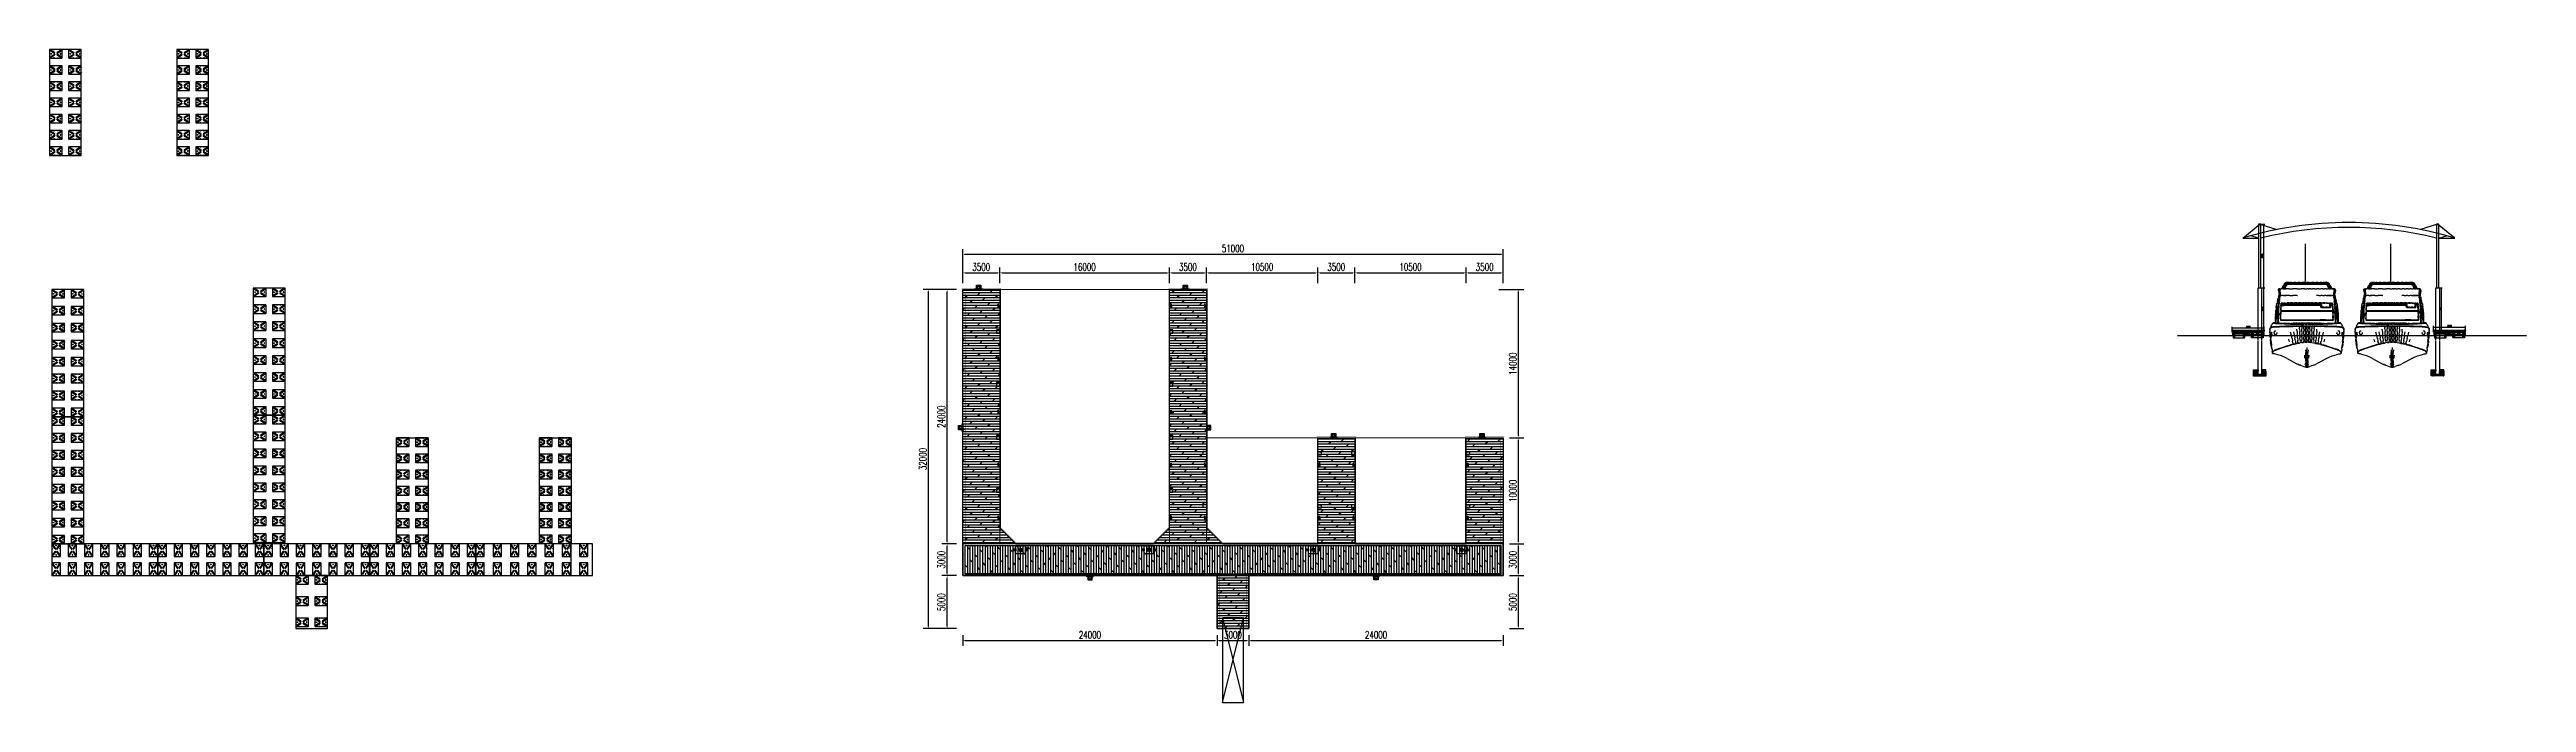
# Model space of a CAD drawing. Header units: millimetres. Extents: x -1905078 to 890385, y 1304549 to 3975677.
# Drawn here: x -850828 to -617102, y 1441614 to 1503221 of the extents above; entities that cross this region are included whole.
import ezdxf

# ---------------------------------------------------------------- set-up
doc = ezdxf.new("R2010")
doc.units = ezdxf.units.MM
doc.header["$LTSCALE"] = 1000
for name, pattern in [('ACAD_ISO03W100', [30, 12, -18]), ('CENTER2', [28.575, 19.05, -3.175, 3.175, -3.175]), ('DASH', [0.35, 0.25, -0.1]), ('DASHED2', [9.525, 6.35, -3.175])]:
    doc.linetypes.add(name, pattern=pattern)
doc.layers.get('0').update_dxf_attribs({"linetype": 'CONTINUOUS'})
doc.layers.get('DEFPOINTS').update_dxf_attribs({"linetype": 'CONTINUOUS'})
for name, color, linetype in [('PUB_DIM', 3, 'CONTINUOUS'), ('W-_ANTICOLLISION防撞措施', 6, 'CONTINUOUS'), ('W-bridge approach引桥', 4, 'CONTINUOUS'), ('W-FLOAT_BOWL浮筒', 253, 'CONTINUOUS'), ('W-MOUNTING固定方式', 5, 'CONTINUOUS'), ('W-PLASTIC_RAILINGS塑木栏杆', 6, 'CONTINUOUS'), ('W-STEEL_FRAME钢架', 3, 'CONTINUOUS'), ('W-WOOD_FLOOR木地板', 30, 'CONTINUOUS'), ('WINDOW', 4, 'CONTINUOUS'), ('护桩器', 154, 'CONTINUOUS'), ('景-通用-文字', 7, 'CONTINUOUS'), ('浮箱U槽', 5, 'CONTINUOUS'), ('系船栓', 132, 'CONTINUOUS'), ('结构', 1, 'CONTINUOUS'), ('螺栓', 146, 'CONTINUOUS')]:
    doc.layers.add(name, color=color, linetype=linetype)
doc.styles.add('STANDARD_T3', font='simplex.shx', dxfattribs={"width": 0.7, "bigfont": 'gbcbig.shx'})
doc.dimstyles.new('W&&20', dxfattribs={"dimtxt": 70, "dimasz": 20, "dimexe": 50, "dimexo": 60, "dimgap": 20, "dimtad": 1, "dimdec": 0, "dimzin": 0, "dimdsep": 46, "dimtxsty": 'STANDARD_T3', "dimcen": 0.09, "dimclrd": 1, "dimclre": 1, "dimclrt": 7, "dimazin": 2, "dimtfac": 1, "dimtdec": 0, "dimtix": 1, "dimtmove": 2, "dimatfit": 3, "dimfxl": 100, "dimtolj": 1, "dimtzin": 0, "dimarcsym": 0})
doc.dimstyles.new('W&&200', dxfattribs={"dimtxt": 700, "dimasz": 200, "dimexe": 500, "dimexo": 600, "dimgap": 200, "dimtad": 1, "dimdec": 0, "dimzin": 0, "dimdsep": 46, "dimtxsty": 'STANDARD_T3', "dimcen": 0.09, "dimclrd": 1, "dimclre": 1, "dimclrt": 7, "dimazin": 2, "dimtfac": 1, "dimtdec": 0, "dimtix": 1, "dimtmove": 2, "dimatfit": 3, "dimfxl": 100, "dimtolj": 1, "dimtzin": 0, "dimarcsym": 0})
doc.dimstyles.new('W&&30', dxfattribs={"dimtxt": 105, "dimasz": 30, "dimexe": 75, "dimexo": 90, "dimgap": 30, "dimtad": 1, "dimdec": 0, "dimzin": 0, "dimdsep": 46, "dimtxsty": 'STANDARD_T3', "dimcen": 0.09, "dimclrd": 1, "dimclre": 1, "dimclrt": 7, "dimazin": 2, "dimtfac": 1, "dimtdec": 0, "dimtix": 1, "dimtmove": 2, "dimatfit": 3, "dimfxl": 100, "dimtolj": 1, "dimtzin": 0, "dimarcsym": 0})
doc.dimstyles.new('W&&40', dxfattribs={"dimtxt": 140, "dimasz": 40, "dimexe": 100, "dimexo": 120, "dimgap": 40, "dimtad": 1, "dimdec": 0, "dimzin": 0, "dimdsep": 46, "dimtxsty": 'STANDARD_T3', "dimcen": 0.09, "dimclrd": 1, "dimclre": 1, "dimclrt": 7, "dimazin": 2, "dimtfac": 1, "dimtdec": 0, "dimtix": 1, "dimtmove": 2, "dimatfit": 3, "dimfxl": 100, "dimtolj": 1, "dimtzin": 0, "dimarcsym": 0})
pattern_1 = [(0, (-3011378.98, -1010947.8), (0, 238.122618), []), (45, (-3011379, -1010947.8), (-476.24491, 476.24491), [336.75638, -673.512])]
pattern_2 = [(0, (-3010878.98, -1010947.8), (0, 238.122618), []), (45, (-3010879, -1010947.8), (-476.24491, 476.24491), [336.75638, -673.512])]

msp = doc.modelspace()

# ---------------------------------------------------------------- blocks, each defined once
blk = doc.blocks.new('fx')
at = {"layer": 'W-FLOAT_BOWL浮筒'}
for p, q in [((0, 375), (0, -375)), ((1175, 400), (25, 400)), ((121, 311), (116, 301)), ((116, 301), (118, 289)), ((118, 289), (121, 279)), ((128, 320), (121, 311)), ((121, 279), (129, 271)), ((126, 296), (129, 306)), ((128, 286), (126, 296)), ((139, 325), (128, 320)), ((134, 279), (128, 286)), ((129, 306), (136, 314)), ((129, 296), (131, 304)), ((131, 288), (129, 296)), ((137, 283), (129, 271)), ((129, 271), (453, 61)), ((131, 304), (137, 311)), ((137, 283), (131, 288)), ((132, 1), (134, 11)), ((134, -11), (132, 1)), ((134, 279), (458, 68)), ((134, 11), (140, 21)), ((136, 314), (145, 316)), ((137, 311), (145, 313)), ((153, 309), (137, 283)), ((461, 71), (137, 283)), ((150, 325), (139, 325)), ((140, 21), (150, 28)), ((145, 316), (155, 313)), ((145, 313), (153, 309)), ((159, 321), (150, 325)), ((150, 28), (161, 29)), ((159, 321), (153, 309)), ((153, 309), (477, 100)), ((478, 103), (155, 313)), ((483, 112), (159, 321)), ((161, 29), (171, 28)), ((171, 28), (180, 21)), ((180, 21), (187, 11)), ((187, 11), (188, 1)), ((188, 1), (187, -11)), ((461, 71), (453, 61)), ((453, 61), (464, 56)), ((467, 65), (458, 68)), ((461, 71), (477, 100)), ((469, 70), (461, 71)), ((464, 56), (475, 56)), ((478, 68), (467, 65)), ((475, 71), (469, 70)), ((482, 76), (475, 71)), ((475, 56), (485, 61)), ((483, 112), (477, 100)), ((477, 100), (482, 93)), ((478, 103), (485, 95)), ((485, 75), (478, 68)), ((482, 93), (485, 85)), ((485, 85), (482, 76)), ((491, 103), (483, 112)), ((485, 95), (488, 85)), ((488, 85), (485, 75)), ((485, 61), (493, 70)), ((496, 93), (491, 103)), ((493, 70), (496, 81)), ((496, 81), (496, 93)), ((709, 103), (704, 93)), ((704, 93), (704, 81)), ((704, 81), (707, 70)), ((707, 70), (715, 61)), ((717, 112), (709, 103)), ((712, 85), (715, 95)), ((715, 75), (712, 85)), ((715, 95), (722, 103)), ((723, 68), (715, 75)), ((715, 61), (725, 56)), ((1041, 321), (717, 112)), ((717, 112), (723, 100)), ((717, 85), (718, 93)), ((718, 76), (717, 85)), ((718, 93), (723, 100)), ((725, 71), (718, 76)), ((1045, 313), (722, 103)), ((723, 100), (1047, 309)), ((741, 71), (723, 100)), ((733, 65), (723, 68)), ((733, 70), (725, 71)), ((725, 56), (736, 56)), ((741, 71), (733, 70)), ((742, 68), (733, 65)), ((736, 56), (747, 61)), ((1064, 283), (741, 71)), ((741, 71), (747, 61)), ((742, 68), (1066, 279)), ((747, 61), (1071, 271)), ((1015, 11), (1012, 1)), ((1012, 1), (1015, -11)), ((1020, 21), (1015, 11)), ((1029, 28), (1020, 21)), ((1041, 29), (1029, 28)), ((1052, 325), (1041, 321)), ((1047, 309), (1041, 321)), ((1050, 28), (1041, 29)), ((1045, 313), (1055, 316)), ((1047, 309), (1055, 313)), ((1047, 309), (1064, 283)), ((1060, 21), (1050, 28)), ((1063, 325), (1052, 325)), ((1055, 316), (1064, 314)), ((1055, 313), (1063, 311)), ((1066, 11), (1060, 21)), ((1072, 320), (1063, 325)), ((1063, 311), (1069, 304)), ((1064, 314), (1072, 306)), ((1069, 288), (1064, 283)), ((1064, 283), (1071, 271)), ((1072, 286), (1066, 279)), ((1068, 1), (1066, 11)), ((1066, -11), (1068, 1)), ((1069, 304), (1071, 296)), ((1071, 296), (1069, 288)), ((1071, 271), (1079, 279)), ((1080, 311), (1072, 320)), ((1072, 306), (1076, 296)), ((1076, 296), (1072, 286)), ((1079, 279), (1084, 289)), ((1084, 301), (1080, 311)), ((1084, 289), (1084, 301)), ((1200, -375), (1200, 375)), ((25, -400), (1175, -400)), ((118, -288), (116, -299)), ((116, -299), (121, -311)), ((121, -278), (118, -288)), ((129, -269), (121, -278)), ((121, -311), (128, -320)), ((126, -296), (128, -286)), ((129, -306), (126, -296)), ((128, -286), (134, -278)), ((128, -320), (139, -325)), ((453, -60), (129, -269)), ((129, -269), (137, -281)), ((129, -296), (131, -288)), ((131, -304), (129, -296)), ((136, -313), (129, -306)), ((131, -288), (137, -281)), ((137, -309), (131, -304)), ((140, -21), (134, -11)), ((458, -68), (134, -278)), ((145, -314), (136, -313)), ((137, -281), (461, -71)), ((153, -309), (137, -281)), ((145, -311), (137, -309)), ((139, -325), (150, -325)), ((150, -26), (140, -21)), ((153, -309), (145, -311)), ((155, -313), (145, -314)), ((161, -29), (150, -26)), ((150, -325), (159, -320)), ((477, -98), (153, -309)), ((153, -309), (159, -320)), ((155, -313), (478, -101)), ((159, -320), (483, -110)), ((171, -26), (161, -29)), ((180, -21), (171, -26)), ((187, -11), (180, -21)), ((464, -56), (453, -60)), ((453, -60), (461, -71)), ((458, -68), (467, -65)), ((461, -71), (469, -68)), ((461, -71), (477, -98)), ((475, -56), (464, -56)), ((467, -65), (478, -66)), ((469, -68), (475, -70)), ((485, -61), (475, -56)), ((475, -70), (482, -76)), ((482, -93), (477, -98)), ((477, -98), (483, -110)), ((478, -66), (485, -75)), ((485, -95), (478, -101)), ((482, -76), (485, -85)), ((485, -85), (482, -93)), ((483, -110), (491, -101)), ((493, -70), (485, -61)), ((485, -75), (488, -85)), ((488, -85), (485, -95)), ((491, -101), (496, -91)), ((496, -80), (493, -70)), ((496, -91), (496, -80)), ((707, -70), (704, -80)), ((704, -80), (704, -91)), ((704, -91), (709, -101)), ((715, -61), (707, -70)), ((709, -101), (717, -110)), ((712, -85), (715, -75)), ((715, -95), (712, -85)), ((725, -56), (715, -61)), ((715, -75), (723, -66)), ((722, -101), (715, -95)), ((717, -85), (718, -76)), ((718, -93), (717, -85)), ((723, -98), (717, -110)), ((717, -110), (1041, -320)), ((718, -76), (725, -70)), ((723, -98), (718, -93)), ((722, -101), (1045, -313)), ((723, -66), (733, -65)), ((741, -71), (723, -98)), ((1047, -309), (723, -98)), ((736, -56), (725, -56)), ((725, -70), (733, -68)), ((733, -65), (742, -68)), ((733, -68), (741, -71)), ((747, -60), (736, -56)), ((747, -60), (741, -71)), ((741, -71), (1064, -281)), ((1066, -278), (742, -68)), ((1071, -269), (747, -60)), ((1015, -11), (1020, -21)), ((1020, -21), (1029, -26)), ((1029, -26), (1041, -29)), ((1041, -29), (1050, -26)), ((1041, -320), (1047, -309)), ((1041, -320), (1052, -325)), ((1055, -314), (1045, -313)), ((1047, -309), (1064, -281)), ((1055, -311), (1047, -309)), ((1050, -26), (1060, -21)), ((1052, -325), (1063, -325)), ((1063, -309), (1055, -311)), ((1064, -313), (1055, -314)), ((1060, -21), (1066, -11)), ((1069, -304), (1063, -309)), ((1063, -325), (1072, -320)), ((1071, -269), (1064, -281)), ((1064, -281), (1069, -288)), ((1072, -306), (1064, -313)), ((1066, -278), (1072, -286)), ((1069, -288), (1071, -296)), ((1071, -296), (1069, -304)), ((1079, -278), (1071, -269)), ((1072, -286), (1076, -296)), ((1076, -296), (1072, -306)), ((1072, -320), (1080, -311)), ((1084, -288), (1079, -278)), ((1080, -311), (1084, -299)), ((1084, -299), (1084, -288))]:
    blk.add_line(p, q, dxfattribs=at)
for centre in [(35, 250), (75, 365), (425, 365), (775, 365), (1125, 365), (1165, 250), (35, -250), (75, -365), (425, -365), (775, -365), (1125, -365), (1165, -250)]:
    blk.add_circle(centre, 7, dxfattribs=at)
for centre, start, end in [((25, 375), 90, 180), ((1175, 375), 0, 90), ((25, -375), 180, 270), ((1175, -375), 270, 0)]:
    blk.add_arc(centre, 25, start, end, dxfattribs=at)
blk = doc.blocks.new('*U383')
at = {"layer": 'W-FLOAT_BOWL浮筒'}
blk.add_blockref('fx', (-600, 0), dxfattribs=at)
blk = doc.blocks.new('*U384')
at = {"layer": 'W-FLOAT_BOWL浮筒', "color": 0, "linetype": 'ByBlock', "lineweight": -2, "transparency": 16777216}
for p in [(0, 0), (1800, 0), (0, -1530), (1800, -1530), (0, -3060), (0, -4590), (1800, -3060), (1800, -4590), (0, -6120), (1800, -6120), (0, -7650), (0, -9180), (1800, -7650), (1800, -9180)]:
    blk.add_blockref('*U383', p, dxfattribs=at)
blk = doc.blocks.new('*U385')
at = {"layer": 'W-FLOAT_BOWL浮筒'}
blk.add_blockref('fx', (-600, 0), dxfattribs=at)
blk = doc.blocks.new('*U386')
at = {"layer": 'W-FLOAT_BOWL浮筒', "color": 0, "linetype": 'ByBlock', "lineweight": -2, "transparency": 16777216}
for p in [(0, 0), (1800, 0), (0, -1530), (1800, -1530), (0, -3060), (0, -4590), (1800, -3060), (1800, -4590), (0, -6120), (1800, -6120), (0, -7650), (0, -9180), (1800, -7650), (1800, -9180)]:
    blk.add_blockref('*U385', p, dxfattribs=at)
blk = doc.blocks.new('*U387')
at = {"layer": 'W-FLOAT_BOWL浮筒'}
blk.add_blockref('fx', (-600, 0), dxfattribs=at)
blk = doc.blocks.new('*U388')
at = {"layer": 'W-FLOAT_BOWL浮筒', "color": 0, "linetype": 'ByBlock', "lineweight": -2, "transparency": 16777216}
for p in [(0, 0), (1800, 0), (0, -1530), (1800, -1530), (0, -3060), (0, -4590), (1800, -3060), (1800, -4590), (0, -6120), (1800, -6120), (0, -7650), (0, -9180), (1800, -7650), (1800, -9180)]:
    blk.add_blockref('*U387', p, dxfattribs=at)
blk = doc.blocks.new('*U389')
at = {"layer": 'W-FLOAT_BOWL浮筒'}
blk.add_blockref('fx', (-600, 0), dxfattribs=at)
blk = doc.blocks.new('*U390')
at = {"layer": 'W-FLOAT_BOWL浮筒', "color": 0, "linetype": 'ByBlock', "lineweight": -2, "transparency": 16777216}
for p in [(0, 0), (1800, 0), (0, -1530), (1800, -1530), (0, -3060), (0, -4590), (1800, -3060), (1800, -4590), (0, -6120), (1800, -6120), (0, -7650), (0, -9180), (1800, -7650), (1800, -9180)]:
    blk.add_blockref('*U389', p, dxfattribs=at)
blk = doc.blocks.new('*U391')
at = {"layer": 'W-FLOAT_BOWL浮筒'}
blk.add_blockref('fx', (-600, 0), dxfattribs=at)
blk = doc.blocks.new('*U392')
at = {"layer": 'W-FLOAT_BOWL浮筒', "color": 0, "linetype": 'ByBlock', "lineweight": -2, "transparency": 16777216}
for p in [(0, 0), (1800, 0), (0, -1600), (1800, -1600), (0, -3200), (0, -4800), (1800, -3200), (1800, -4800), (0, -6400), (1800, -6400), (0, -8000), (0, -9600), (1800, -8000), (1800, -9600), (0, -11200), (1800, -11200)]:
    blk.add_blockref('*U391', p, dxfattribs=at)
blk = doc.blocks.new('*U376')
at = {"layer": 'W-FLOAT_BOWL浮筒'}
blk.add_blockref('fx', (-600, 0), dxfattribs=at)
blk = doc.blocks.new('*U377')
at = {"layer": 'W-FLOAT_BOWL浮筒', "color": 0, "linetype": 'ByBlock', "lineweight": -2, "transparency": 16777216}
for p in [(0, 0), (1800, 0), (0, -1600), (1800, -1600), (0, -3200), (0, -4800), (1800, -3200), (1800, -4800), (0, -6400), (1800, -6400), (0, -8000), (0, -9600), (1800, -8000), (1800, -9600), (0, -11200), (1800, -11200)]:
    blk.add_blockref('*U376', p, dxfattribs=at)
blk = doc.blocks.new('*U378')
at = {"layer": 'W-FLOAT_BOWL浮筒', "rotation": 270}
blk.add_blockref('fx', (0, 600), dxfattribs=at)
blk = doc.blocks.new('*U379')
at = {"layer": 'W-FLOAT_BOWL浮筒', "color": 0, "linetype": 'ByBlock', "lineweight": -2, "transparency": 16777216}
for p in [(0, 1800), (1530, 1800), (3060, 1800), (4590, 1800), (6120, 1800), (7650, 1800), (9180, 1800), (0, 0), (1530, 0), (3060, 0), (4590, 0), (6120, 0), (7650, 0), (9180, 0)]:
    blk.add_blockref('*U378', p, dxfattribs=at)
blk = doc.blocks.new('*U380')
at = {"layer": 'W-FLOAT_BOWL浮筒', "rotation": 270}
blk.add_blockref('fx', (0, 600), dxfattribs=at)
blk = doc.blocks.new('*U381')
at = {"layer": 'W-FLOAT_BOWL浮筒', "color": 0, "linetype": 'ByBlock', "lineweight": -2, "transparency": 16777216}
for p in [(0, 1800), (1530, 1800), (3060, 1800), (4590, 1800), (6120, 1800), (7650, 1800), (9180, 1800), (0, 0), (1530, 0), (3060, 0), (4590, 0), (6120, 0), (7650, 0), (9180, 0)]:
    blk.add_blockref('*U380', p, dxfattribs=at)
blk = doc.blocks.new('*U382')
at = {"layer": 'W-FLOAT_BOWL浮筒', "rotation": 270}
blk.add_blockref('fx', (0, 600), dxfattribs=at)
blk = doc.blocks.new('*U368')
at = {"layer": 'W-FLOAT_BOWL浮筒', "color": 0, "linetype": 'ByBlock', "lineweight": -2, "transparency": 16777216}
for p in [(0, 1800), (1530, 1800), (3060, 1800), (4590, 1800), (6120, 1800), (7650, 1800), (9180, 1800), (0, 0), (1530, 0), (3060, 0), (4590, 0), (6120, 0), (7650, 0), (9180, 0)]:
    blk.add_blockref('*U382', p, dxfattribs=at)
blk = doc.blocks.new('*U370')
at = {"layer": 'W-FLOAT_BOWL浮筒', "rotation": 270}
blk.add_blockref('fx', (0, 600), dxfattribs=at)
blk = doc.blocks.new('*U371')
at = {"layer": 'W-FLOAT_BOWL浮筒', "color": 0, "linetype": 'ByBlock', "lineweight": -2, "transparency": 16777216}
for p in [(0, 1800), (1530, 1800), (3060, 1800), (4590, 1800), (6120, 1800), (7650, 1800), (9180, 1800), (0, 0), (1530, 0), (3060, 0), (4590, 0), (6120, 0), (7650, 0), (9180, 0)]:
    blk.add_blockref('*U370', p, dxfattribs=at)
blk = doc.blocks.new('*U372')
at = {"layer": 'W-FLOAT_BOWL浮筒', "rotation": 270}
blk.add_blockref('fx', (0, 600), dxfattribs=at)
blk = doc.blocks.new('*U373')
at = {"layer": 'W-FLOAT_BOWL浮筒', "color": 0, "linetype": 'ByBlock', "lineweight": -2, "transparency": 16777216}
for p in [(0, 1800), (1630, 1800), (3260, 1800), (4890, 1800), (6520, 1800), (8150, 1800), (9780, 1800), (0, 0), (1630, 0), (3260, 0), (4890, 0), (6520, 0), (8150, 0), (9780, 0)]:
    blk.add_blockref('*U372', p, dxfattribs=at)
blk = doc.blocks.new('*U374')
at = {"layer": 'W-FLOAT_BOWL浮筒'}
blk.add_blockref('fx', (-600, 0), dxfattribs=at)
blk = doc.blocks.new('*U375')
at = {"layer": 'W-FLOAT_BOWL浮筒', "color": 0, "linetype": 'ByBlock', "lineweight": -2, "transparency": 16777216}
for p in [(0, 0), (1800, 0), (0, -2000), (1800, -2000), (0, -4000), (1800, -4000)]:
    blk.add_blockref('*U374', p, dxfattribs=at)
blk = doc.blocks.new('*U396')
at = {"layer": 'W-FLOAT_BOWL浮筒'}
blk.add_blockref('fx', (-600, 0), dxfattribs=at)
blk = doc.blocks.new('*U397')
at = {"layer": 'W-FLOAT_BOWL浮筒', "color": 0, "linetype": 'ByBlock', "lineweight": -2, "transparency": 16777216}
for p in [(0, 0), (1800, 0), (0, -1600), (1800, -1600), (0, -3200), (0, -4800), (1800, -3200), (1800, -4800), (0, -6400), (1800, -6400), (0, -8000), (0, -9600), (1800, -8000), (1800, -9600), (0, -11200), (1800, -11200)]:
    blk.add_blockref('*U396', p, dxfattribs=at)
blk = doc.blocks.new('*U394')
at = {"layer": 'W-FLOAT_BOWL浮筒'}
blk.add_blockref('fx', (-600, 0), dxfattribs=at)
blk = doc.blocks.new('*U395')
at = {"layer": 'W-FLOAT_BOWL浮筒', "color": 0, "linetype": 'ByBlock', "lineweight": -2, "transparency": 16777216}
for p in [(0, 0), (1800, 0), (0, -1600), (1800, -1600), (0, -3200), (0, -4800), (1800, -3200), (1800, -4800), (0, -6400), (1800, -6400), (0, -8000), (0, -9600), (1800, -8000), (1800, -9600), (0, -11200), (1800, -11200)]:
    blk.add_blockref('*U394', p, dxfattribs=at)
blk = doc.blocks.new('ggz')
at = {"layer": '护桩器'}
for p, q in [((0, 0), (399, 0)), ((0, -349), (0, 0)), ((162, -69), (162, 0)), ((172, -69), (172, 0)), ((226, -69), (226, 0)), ((236, -69), (236, 0)), ((399, 0), (399, -349)), ((-78, -349), (0, -271)), ((399, -399), (0, -399)), ((73, -163), (4, -163)), ((73, -173), (4, -173)), ((73, -226), (4, -226)), ((73, -236), (4, -236)), ((47, -160), (47, -162)), ((70, -160), (47, -160)), ((70, -162), (47, -162)), ((47, -237), (47, -239)), ((47, -237), (70, -237)), ((47, -239), (70, -239)), ((48, -157), (50, -157)), ((48, -157), (48, -160)), ((48, -171), (48, -162)), ((48, -171), (69, -171)), ((48, -229), (48, -237)), ((69, -229), (48, -229)), ((50, -148), (49, -149)), ((49, -149), (53, -148)), ((49, -157), (49, -149)), ((57, -240), (49, -240)), ((49, -240), (49, -246)), ((53, -247), (49, -246)), ((50, -247), (49, -246)), ((50, -50), (349, -50)), ((50, -349), (50, -50)), ((55, -148), (50, -148)), ((50, -149), (55, -148)), ((50, -148), (50, -149)), ((50, -157), (50, -149)), ((51, -157), (50, -157)), ((50, -240), (50, -239)), ((50, -240), (50, -246)), ((50, -246), (50, -247)), ((55, -247), (50, -246)), ((50, -247), (50, -247)), ((50, -247), (50, -247)), ((50, -247), (53, -247)), ((349, -349), (50, -349)), ((58, -157), (51, -157)), ((52, -160), (52, -157)), ((52, -162), (52, -160)), ((52, -162), (52, -238)), ((52, -162), (52, -171)), ((52, -163), (52, -171)), ((52, -236), (52, -228)), ((52, -229), (52, -237)), ((52, -237), (52, -239)), ((53, -154), (53, -144)), ((54, -144), (53, -144)), ((64, -144), (53, -144)), ((53, -148), (64, -148)), ((53, -157), (53, -148)), ((54, -149), (53, -148)), ((53, -148), (57, -149)), ((53, -171), (53, -148)), ((54, -157), (53, -157)), ((53, -238), (53, -160)), ((53, -160), (53, -238)), ((53, -172), (53, -171)), ((64, -181), (53, -181)), ((53, -229), (53, -227)), ((53, -239), (53, -229)), ((57, -246), (53, -247)), ((53, -247), (62, -247)), ((54, -144), (54, -154)), ((54, -144), (63, -144)), ((54, -148), (54, -171)), ((54, -149), (54, -157)), ((63, -149), (54, -149)), ((54, -157), (63, -157)), ((54, -171), (54, -181)), ((56, -145), (55, -146)), ((55, -146), (55, -148)), ((64, -148), (55, -148)), ((55, -148), (60, -149)), ((55, -148), (56, -149)), ((55, -247), (60, -246)), ((56, -145), (61, -145)), ((57, -146), (56, -145)), ((56, -149), (57, -148)), ((56, -149), (61, -149)), ((58, -147), (57, -146)), ((57, -148), (58, -147)), ((57, -149), (62, -148)), ((57, -157), (57, -149)), ((57, -240), (68, -240)), ((57, -246), (57, -240)), ((62, -247), (57, -246)), ((58, -151), (58, -248)), ((58, -157), (58, -157)), ((58, -157), (59, -157)), ((58, -160), (58, -157)), ((59, -160), (58, -157)), ((58, -171), (58, -162)), ((58, -163), (58, -171)), ((58, -236), (58, -228)), ((58, -237), (58, -229)), ((59, -147), (60, -146)), ((60, -148), (59, -147)), ((60, -157), (59, -157)), ((60, -146), (62, -146)), ((60, -149), (64, -148)), ((62, -148), (60, -148)), ((60, -157), (60, -149)), ((60, -157), (68, -157)), ((60, -240), (60, -246)), ((60, -246), (64, -247)), ((62, -146), (62, -147)), ((62, -147), (62, -148)), ((62, -148), (67, -149)), ((66, -246), (62, -247)), ((62, -247), (67, -247)), ((63, -154), (63, -144)), ((63, -144), (64, -144)), ((63, -149), (64, -148)), ((63, -171), (63, -148)), ((63, -149), (63, -157)), ((63, -157), (64, -157)), ((63, -181), (63, -171)), ((64, -154), (64, -144)), ((64, -157), (64, -148)), ((64, -148), (68, -149)), ((68, -148), (64, -148)), ((64, -171), (64, -148)), ((64, -160), (64, -157)), ((64, -238), (64, -160)), ((64, -160), (64, -238)), ((64, -162), (64, -238)), ((64, -162), (64, -171)), ((64, -172), (64, -171)), ((64, -229), (64, -227)), ((64, -239), (64, -229)), ((64, -229), (64, -237)), ((68, -246), (64, -247)), ((65, -162), (65, -160)), ((65, -237), (65, -239)), ((66, -240), (66, -246)), ((67, -247), (66, -246)), ((67, -149), (68, -148)), ((67, -157), (67, -149)), ((67, -240), (67, -239)), ((67, -247), (67, -246)), ((68, -246), (67, -247)), ((68, -149), (68, -148)), ((68, -157), (68, -149)), ((68, -157), (68, -157)), ((68, -157), (68, -157)), ((68, -157), (68, -160)), ((68, -240), (68, -246)), ((69, -171), (69, -162)), ((69, -229), (69, -237)), ((70, -162), (70, -160)), ((70, -239), (70, -237)), ((73, -163), (73, -173)), ((73, -236), (73, -226)), ((140, -54), (248, -54)), ((140, -345), (248, -345)), ((143, -49), (144, -48)), ((143, -49), (154, -49)), ((143, -49), (143, -59)), ((154, -59), (143, -59)), ((143, -59), (144, -60)), ((143, -340), (144, -339)), ((154, -340), (143, -340)), ((143, -350), (143, -340)), ((143, -350), (154, -350)), ((143, -350), (144, -351)), ((154, -48), (144, -48)), ((144, -60), (144, -48)), ((154, -60), (144, -60)), ((154, -339), (144, -339)), ((144, -339), (144, -351)), ((154, -351), (144, -351)), ((148, -45), (149, -44)), ((149, -44), (148, -49)), ((148, -50), (148, -45)), ((148, -45), (149, -46)), ((149, -46), (148, -50)), ((148, -48), (148, -60)), ((157, -48), (148, -48)), ((148, -49), (148, -48)), ((148, -49), (156, -49)), ((148, -59), (148, -49)), ((148, -49), (149, -53)), ((148, -60), (148, -50)), ((148, -50), (149, -55)), ((149, -53), (148, -58)), ((149, -55), (148, -60)), ((148, -58), (149, -62)), ((148, -59), (156, -59)), ((148, -59), (148, -60)), ((157, -60), (148, -60)), ((148, -60), (149, -64)), ((148, -63), (148, -60)), ((149, -62), (148, -63)), ((149, -64), (148, -63)), ((148, -339), (149, -335)), ((149, -335), (148, -336)), ((148, -336), (148, -339)), ((149, -337), (148, -336)), ((148, -341), (149, -337)), ((148, -351), (148, -339)), ((157, -339), (148, -339)), ((148, -340), (148, -339)), ((148, -339), (148, -349)), ((149, -344), (148, -339)), ((148, -340), (156, -340)), ((148, -340), (148, -350)), ((149, -346), (148, -341)), ((148, -349), (149, -344)), ((148, -350), (149, -346)), ((148, -349), (148, -354)), ((149, -353), (148, -349)), ((148, -350), (156, -350)), ((148, -350), (148, -351)), ((149, -355), (148, -350)), ((157, -351), (148, -351)), ((148, -354), (149, -353)), ((148, -354), (149, -355)), ((157, -44), (149, -44)), ((157, -46), (149, -46)), ((157, -53), (149, -53)), ((157, -55), (149, -55)), ((157, -62), (149, -62)), ((157, -64), (149, -64)), ((157, -335), (149, -335)), ((157, -337), (149, -337)), ((157, -344), (149, -344)), ((157, -346), (149, -346)), ((157, -353), (149, -353)), ((157, -355), (149, -355)), ((156, -49), (157, -48)), ((156, -49), (156, -59)), ((156, -59), (157, -60)), ((156, -340), (157, -339)), ((156, -350), (156, -340)), ((156, -350), (157, -351)), ((157, -44), (157, -46)), ((157, -44), (157, -63)), ((157, -44), (160, -44)), ((157, -46), (157, -46)), ((160, -48), (157, -48)), ((160, -60), (157, -60)), ((157, -64), (157, -63)), ((157, -64), (157, -64)), ((157, -64), (160, -64)), ((157, -335), (157, -336)), ((157, -335), (157, -335)), ((157, -335), (160, -335)), ((157, -355), (157, -336)), ((160, -339), (157, -339)), ((160, -351), (157, -351)), ((157, -353), (157, -353)), ((157, -355), (157, -353)), ((157, -355), (160, -355)), ((160, -42), (162, -42)), ((160, -66), (160, -42)), ((162, -48), (160, -48)), ((238, -60), (160, -60)), ((162, -60), (160, -60)), ((160, -60), (238, -60)), ((162, -66), (160, -66)), ((162, -333), (160, -333)), ((160, -333), (160, -357)), ((238, -339), (160, -339)), ((162, -339), (160, -339)), ((160, -339), (238, -339)), ((162, -351), (160, -351)), ((160, -357), (162, -357)), ((161, -48), (238, -48)), ((161, -60), (238, -60)), ((161, -339), (238, -339)), ((161, -351), (238, -351)), ((162, -66), (162, -42)), ((170, -43), (162, -43)), ((162, -48), (170, -48)), ((162, -48), (171, -48)), ((170, -54), (162, -54)), ((162, -54), (171, -54)), ((162, -60), (170, -60)), ((170, -65), (162, -65)), ((162, -69), (172, -69)), ((162, -330), (162, -399)), ((162, -330), (172, -330)), ((162, -333), (162, -357)), ((170, -334), (162, -334)), ((162, -339), (170, -339)), ((170, -345), (162, -345)), ((162, -345), (171, -345)), ((162, -351), (170, -351)), ((162, -351), (171, -351)), ((170, -356), (162, -356)), ((170, -43), (170, -65)), ((170, -49), (181, -49)), ((181, -59), (170, -59)), ((172, -60), (170, -60)), ((170, -356), (170, -334)), ((172, -339), (170, -339)), ((181, -340), (170, -340)), ((170, -350), (181, -350)), ((172, -330), (172, -399)), ((181, -60), (181, -48)), ((181, -339), (181, -351)), ((236, -69), (226, -69)), ((226, -330), (226, -399)), ((236, -330), (226, -330)), ((229, -60), (227, -60)), ((229, -339), (227, -339)), ((236, -48), (228, -48)), ((236, -54), (228, -54)), ((236, -345), (228, -345)), ((236, -351), (228, -351)), ((229, -43), (237, -43)), ((229, -65), (229, -43)), ((229, -48), (237, -48)), ((237, -54), (229, -54)), ((239, -60), (229, -60)), ((229, -60), (237, -60)), ((229, -65), (237, -65)), ((229, -334), (237, -334)), ((229, -334), (229, -356)), ((239, -339), (229, -339)), ((229, -339), (237, -339)), ((237, -345), (229, -345)), ((229, -351), (237, -351)), ((229, -356), (237, -356)), ((236, -330), (236, -399)), ((237, -42), (239, -42)), ((237, -42), (237, -66)), ((237, -48), (239, -48)), ((237, -60), (239, -60)), ((239, -66), (237, -66)), ((239, -333), (237, -333)), ((237, -357), (237, -333)), ((237, -339), (239, -339)), ((237, -351), (239, -351)), ((237, -357), (239, -357)), ((239, -42), (239, -66)), ((240, -46), (239, -46)), ((240, -62), (239, -62)), ((239, -357), (239, -333)), ((240, -337), (239, -337)), ((240, -353), (239, -353)), ((240, -53), (240, -45)), ((240, -45), (246, -45)), ((240, -46), (246, -46)), ((240, -53), (240, -63)), ((246, -53), (240, -53)), ((240, -56), (246, -56)), ((240, -62), (246, -62)), ((240, -63), (246, -63)), ((240, -336), (246, -336)), ((240, -346), (240, -336)), ((240, -337), (246, -337)), ((240, -343), (246, -343)), ((240, -346), (240, -354)), ((246, -346), (240, -346)), ((240, -353), (246, -353)), ((240, -354), (246, -354)), ((246, -46), (246, -45)), ((246, -46), (246, -45)), ((246, -49), (246, -45)), ((246, -45), (246, -45)), ((246, -46), (246, -46)), ((246, -51), (246, -46)), ((246, -46), (246, -49)), ((246, -49), (246, -58)), ((246, -53), (246, -49)), ((246, -51), (246, -56)), ((246, -58), (246, -53)), ((246, -56), (246, -59)), ((246, -58), (246, -63)), ((246, -62), (246, -58)), ((246, -63), (246, -59)), ((246, -63), (246, -62)), ((246, -63), (246, -63)), ((246, -63), (246, -63)), ((246, -336), (246, -336)), ((246, -336), (246, -340)), ((246, -336), (246, -336)), ((246, -341), (246, -336)), ((246, -336), (246, -337)), ((246, -337), (246, -341)), ((246, -343), (246, -340)), ((246, -341), (246, -346)), ((246, -350), (246, -341)), ((246, -348), (246, -343)), ((246, -346), (246, -350)), ((246, -348), (246, -353)), ((246, -350), (246, -354)), ((246, -353), (246, -350)), ((246, -353), (246, -353)), ((246, -353), (246, -354)), ((246, -353), (246, -354)), ((246, -354), (246, -354)), ((326, -163), (395, -163)), ((326, -163), (326, -173)), ((326, -173), (395, -173)), ((326, -226), (395, -226)), ((326, -236), (326, -226)), ((326, -236), (395, -236)), ((329, -162), (329, -160)), ((329, -160), (352, -160)), ((329, -162), (352, -162)), ((329, -239), (329, -237)), ((352, -237), (329, -237)), ((352, -239), (329, -239)), ((330, -171), (330, -162)), ((351, -171), (330, -171)), ((330, -229), (330, -237)), ((330, -229), (351, -229)), ((335, -148), (331, -149)), ((331, -148), (335, -148)), ((331, -149), (331, -148)), ((332, -149), (331, -148)), ((331, -157), (331, -149)), ((331, -157), (331, -157)), ((331, -157), (331, -157)), ((339, -157), (331, -157)), ((331, -157), (331, -160)), ((331, -240), (331, -246)), ((342, -240), (331, -240)), ((331, -246), (335, -247)), ((331, -246), (332, -247)), ((337, -148), (332, -149)), ((332, -157), (332, -149)), ((332, -240), (332, -239)), ((332, -247), (332, -246)), ((332, -247), (333, -246)), ((337, -247), (332, -247)), ((333, -240), (333, -246)), ((333, -246), (337, -247)), ((334, -162), (334, -160)), ((334, -237), (334, -239)), ((335, -154), (335, -144)), ((336, -144), (335, -144)), ((335, -144), (346, -144)), ((346, -148), (335, -148)), ((335, -157), (335, -148)), ((336, -149), (335, -148)), ((335, -148), (344, -148)), ((339, -149), (335, -148)), ((335, -171), (335, -148)), ((336, -157), (335, -157)), ((335, -160), (335, -157)), ((335, -238), (335, -160)), ((335, -160), (335, -238)), ((335, -162), (335, -238)), ((335, -162), (335, -171)), ((335, -172), (335, -171)), ((335, -181), (346, -181)), ((335, -229), (335, -227)), ((335, -239), (335, -229)), ((335, -229), (335, -237)), ((339, -246), (335, -247)), ((336, -154), (336, -144)), ((345, -144), (336, -144)), ((336, -171), (336, -148)), ((336, -149), (336, -157)), ((336, -149), (345, -149)), ((345, -157), (336, -157)), ((336, -181), (336, -171)), ((337, -146), (337, -147)), ((339, -146), (337, -146)), ((337, -147), (337, -148)), ((342, -149), (337, -148)), ((337, -148), (339, -148)), ((337, -247), (342, -246)), ((346, -247), (337, -247)), ((343, -145), (338, -145)), ((343, -149), (338, -149)), ((340, -147), (339, -146)), ((339, -148), (340, -147)), ((344, -148), (339, -149)), ((339, -157), (339, -149)), ((339, -157), (340, -157)), ((339, -240), (339, -246)), ((344, -247), (339, -246)), ((341, -157), (340, -157)), ((340, -160), (341, -157)), ((341, -147), (342, -146)), ((342, -148), (341, -147)), ((341, -151), (341, -248)), ((341, -157), (341, -157)), ((341, -157), (348, -157)), ((341, -160), (341, -157)), ((341, -171), (341, -162)), ((341, -163), (341, -171)), ((341, -236), (341, -228)), ((341, -237), (341, -229)), ((342, -146), (343, -145)), ((346, -148), (342, -149)), ((343, -149), (342, -148)), ((342, -157), (342, -149)), ((342, -240), (350, -240)), ((342, -246), (342, -240)), ((342, -246), (346, -247)), ((343, -145), (344, -146)), ((344, -148), (343, -149)), ((344, -146), (344, -148)), ((344, -148), (349, -148)), ((349, -149), (344, -148)), ((344, -247), (349, -246)), ((345, -144), (345, -154)), ((345, -144), (346, -144)), ((345, -149), (346, -148)), ((345, -148), (345, -171)), ((345, -149), (345, -157)), ((345, -157), (346, -157)), ((345, -171), (345, -181)), ((346, -154), (346, -144)), ((346, -157), (346, -148)), ((350, -149), (346, -148)), ((346, -171), (346, -148)), ((346, -238), (346, -160)), ((346, -160), (346, -238)), ((346, -172), (346, -171)), ((346, -229), (346, -227)), ((346, -239), (346, -229)), ((346, -247), (350, -246)), ((349, -247), (346, -247)), ((347, -160), (347, -157)), ((347, -162), (347, -160)), ((347, -162), (347, -238)), ((347, -162), (347, -171)), ((347, -163), (347, -171)), ((347, -236), (347, -228)), ((347, -229), (347, -237)), ((347, -237), (347, -239)), ((348, -157), (349, -157)), ((349, -50), (349, -349)), ((349, -148), (350, -149)), ((349, -148), (349, -149)), ((349, -157), (349, -149)), ((351, -157), (349, -157)), ((349, -240), (349, -239)), ((349, -240), (349, -246)), ((349, -246), (349, -247)), ((349, -247), (350, -246)), ((349, -247), (349, -247)), ((349, -247), (349, -247)), ((350, -157), (350, -149)), ((350, -240), (350, -246)), ((351, -157), (351, -160)), ((351, -171), (351, -162)), ((351, -229), (351, -237)), ((352, -160), (352, -162)), ((352, -237), (352, -239)), ((477, -349), (399, -271))]:
    blk.add_line(p, q, dxfattribs=at)
for points in [[(-150, -349), (549, -349), (549, -399), (-150, -399)], [(83, -174), (33, -174), (33, -224), (83, -224)], [(174, -79), (174, -29), (224, -29), (224, -79)], [(174, -320), (174, -370), (224, -370), (224, -320)], [(316, -174), (366, -174), (366, -224), (316, -224)]]:
    blk.add_lwpolyline(points, close=True, dxfattribs=at)
at = {"layer": '护桩器', "color": 1}
for radius in [110, 104]:
    blk.add_circle((200, -200), radius, dxfattribs=at)
at = {"layer": '螺栓'}
for p, q in [((-110, -343), (-109, -342)), ((-110, -343), (-110, -349)), ((-110, -406), (-110, -404)), ((-90, -404), (-110, -404)), ((-90, -406), (-110, -406)), ((-91, -342), (-109, -342)), ((-108, -412), (-108, -406)), ((-92, -412), (-108, -412)), ((-105, -412), (-105, -406)), ((-105, -419), (-105, -412)), ((-103, -420), (-105, -419)), ((-103, -420), (-103, -412)), ((-97, -420), (-103, -420)), ((-97, -420), (-97, -412)), ((-97, -420), (-95, -419)), ((-95, -406), (-95, -412)), ((-95, -419), (-95, -412)), ((-92, -406), (-92, -412)), ((-90, -343), (-91, -342)), ((-90, -347), (-90, -343)), ((-90, -404), (-90, -406)), ((70, -343, 0), (71, -342, 0)), ((70, -343, 0), (70, -349, 0)), ((70, -406, 0), (70, -404, 0)), ((90, -404, 0), (70, -404, 0)), ((90, -406, 0), (70, -406, 0)), ((89, -342, 0), (71, -342, 0)), ((72, -412, 0), (72, -406, 0)), ((88, -412, 0), (72, -412, 0)), ((75, -412, 0), (75, -406, 0)), ((75, -419, 0), (75, -412, 0)), ((77, -420, 0), (75, -419, 0)), ((77, -420, 0), (77, -412, 0)), ((83, -420, 0), (77, -420, 0)), ((83, -420, 0), (83, -412, 0)), ((83, -420, 0), (85, -419, 0)), ((85, -406, 0), (85, -412, 0)), ((85, -419, 0), (85, -412, 0)), ((88, -406, 0), (88, -412, 0)), ((90, -343, 0), (89, -342, 0)), ((90, -347, 0), (90, -343, 0)), ((90, -404, 0), (90, -406, 0)), ((309, -343), (310, -342)), ((309, -343), (309, -349)), ((309, -406), (309, -404)), ((329, -404), (309, -404)), ((329, -406), (309, -406)), ((328, -342), (310, -342)), ((311, -412), (311, -406)), ((327, -412), (311, -412)), ((314, -412), (314, -406)), ((314, -419), (314, -412)), ((316, -420), (314, -419)), ((316, -420), (316, -412)), ((322, -420), (316, -420)), ((322, -420), (322, -412)), ((322, -420), (324, -419)), ((324, -406), (324, -412)), ((324, -419), (324, -412)), ((327, -406), (327, -412)), ((329, -343), (328, -342)), ((329, -347), (329, -343)), ((329, -404), (329, -406)), ((489, -343), (490, -342)), ((489, -343), (489, -349)), ((489, -406), (489, -404)), ((509, -404), (489, -404)), ((509, -406), (489, -406)), ((508, -342), (490, -342)), ((491, -412), (491, -406)), ((507, -412), (491, -412)), ((494, -412), (494, -406)), ((494, -419), (494, -412)), ((496, -420), (494, -419)), ((496, -420), (496, -412)), ((502, -420), (496, -420)), ((502, -420), (502, -412)), ((502, -420), (504, -419)), ((504, -406), (504, -412)), ((504, -419), (504, -412)), ((507, -406), (507, -412)), ((509, -343), (508, -342)), ((509, -347), (509, -343)), ((509, -404), (509, -406))]:
    blk.add_line(p, q, dxfattribs=at)
for points in [[(-110, -347), (-90, -347), (-90, -349), (-110, -349)], [(-92, -347), (-108, -347)], [(-107, -342), (-93, -342)], [(-105, -342), (-105, -347)], [(-105, -347), (-105, -399)], [(-103, -347), (-103, -399)], [(-97, -347), (-97, -399)], [(-95, -347), (-95, -342)], [(-95, -347), (-95, -399)], [(309, -347), (329, -347), (329, -349), (309, -349)], [(327, -347), (311, -347)], [(312, -342), (326, -342)], [(314, -342), (314, -347)], [(314, -347), (314, -399)], [(316, -347), (316, -399)], [(322, -347), (322, -399)], [(324, -347), (324, -342)], [(324, -347), (324, -399)], [(489, -347), (509, -347), (509, -349), (489, -349)], [(507, -347), (491, -347)], [(492, -342), (506, -342)], [(494, -342), (494, -347)], [(494, -347), (494, -399)], [(496, -347), (496, -399)], [(502, -347), (502, -399)], [(504, -347), (504, -342)], [(504, -347), (504, -399)]]:
    blk.add_lwpolyline(points, dxfattribs=at)
at = {"layer": '螺栓', "elevation": 0}
for points in [[(70, -347), (90, -347), (90, -349), (70, -349)], [(88, -347), (72, -347)], [(73, -342), (87, -342)], [(75, -342), (75, -347)], [(75, -347), (75, -399)], [(77, -347), (77, -399)], [(83, -347), (83, -399)], [(85, -347), (85, -342)], [(85, -347), (85, -399)]]:
    blk.add_lwpolyline(points, dxfattribs=at)
at = {"layer": '螺栓'}
for points in [[(-107, -342), (-107, -342), (-106, -342), (-105, -342)], [(-105, -342), (-102, -343), (-98, -343), (-95, -342)], [(-95, -342), (-94, -342), (-93, -342), (-93, -342)], [(73, -342, 0), (73, -342, 0), (74, -342, 0), (75, -342, 0)], [(75, -342, 0), (78, -343, 0), (82, -343, 0), (85, -342, 0)], [(85, -342, 0), (86, -342, 0), (87, -342, 0), (87, -342, 0)], [(312, -342), (312, -342), (313, -342), (314, -342)], [(314, -342), (317, -343), (321, -343), (324, -342)], [(324, -342), (325, -342), (326, -342), (326, -342)], [(492, -342), (492, -342), (493, -342), (494, -342)], [(494, -342), (497, -343), (501, -343), (504, -342)], [(504, -342), (505, -342), (506, -342), (506, -342)]]:
    blk.add_open_spline(points, degree=3, dxfattribs=at)
blk = doc.blocks.new('系船栓')
at = {"layer": '系船栓'}
for p, q in [((85, 40), (265, 40)), ((105, 30), (245, 30)), ((105, -30), (19, -23)), ((85, -40), (265, -40)), ((105, -30), (245, -30)), ((245, -30), (331, -23))]:
    blk.add_line(p, q, dxfattribs=at)
for points in [[(105, 30), (19, 23)], [(245, 30), (331, 23)], [(351, 3), (351, -3)]]:
    blk.add_lwpolyline(points, dxfattribs=at)
for centre, radius in [((120, 0), 15), ((120, 0), 10), ((230, 0), 15), ((230, 0), 10)]:
    blk.add_circle(centre, radius, dxfattribs=at)
for centre, radius, start, end in [((23, 0), 23, 98.95103, 261.04897), ((91, 0), 40.4, 97.81349, 139.58591), ((260, 0), 40.4, 40.41409, 82.18651), ((328, 0), 23, 278.95103, 81.04897), ((91, 0), 40.4, 220.41409, 262.18651), ((260, 0), 40.4, 277.81349, 319.58591)]:
    blk.add_arc(centre, radius, start, end, dxfattribs=at)
blk = doc.blocks.new('*U427')
at = {"layer": 'W-WOOD_FLOOR木地板', "rotation": 270}
blk.add_blockref('系船栓', (0, 175), dxfattribs=at)
blk = doc.blocks.new('*U426')
at = {"layer": 'W-WOOD_FLOOR木地板', "color": 0, "linetype": 'ByBlock', "lineweight": -2, "transparency": 16777216}
for p in [(0, 20000), (0, 15000), (0, 10000), (0, 5000), (0, 0)]:
    blk.add_blockref('*U427', p, dxfattribs=at)
blk = doc.blocks.new('*U430')
at = {"layer": 'W-WOOD_FLOOR木地板', "rotation": 270}
blk.add_blockref('系船栓', (0, 175), dxfattribs=at)
blk = doc.blocks.new('*U428')
at = {"layer": 'W-WOOD_FLOOR木地板', "color": 0, "linetype": 'ByBlock', "lineweight": -2, "transparency": 16777216}
for p in [(0, 20000), (0, 15000), (0, 10000), (0, 5000), (0, 0)]:
    blk.add_blockref('*U430', p, dxfattribs=at)
blk = doc.blocks.new('*U432')
at = {"layer": 'W-WOOD_FLOOR木地板', "rotation": 270}
blk.add_blockref('系船栓', (0, 175), dxfattribs=at)
blk = doc.blocks.new('*U431')
at = {"layer": 'W-WOOD_FLOOR木地板', "color": 0, "linetype": 'ByBlock', "lineweight": -2, "transparency": 16777216}
for p in [(0, 20000), (0, 15000), (0, 10000), (0, 5000), (0, 0)]:
    blk.add_blockref('*U432', p, dxfattribs=at)
blk = doc.blocks.new('*U433')
at = {"layer": 'W-WOOD_FLOOR木地板', "rotation": 270}
blk.add_blockref('系船栓', (0, 175), dxfattribs=at)
blk = doc.blocks.new('*U435')
at = {"layer": 'W-WOOD_FLOOR木地板', "color": 0, "linetype": 'ByBlock', "lineweight": -2, "transparency": 16777216}
for p in [(0, 5000), (0, 0)]:
    blk.add_blockref('*U433', p, dxfattribs=at)
blk = doc.blocks.new('*U437')
at = {"layer": 'W-WOOD_FLOOR木地板', "rotation": 270}
blk.add_blockref('系船栓', (0, 175), dxfattribs=at)
blk = doc.blocks.new('*U436')
at = {"layer": 'W-WOOD_FLOOR木地板', "color": 0, "linetype": 'ByBlock', "lineweight": -2, "transparency": 16777216}
for p in [(0, 5000), (0, 0)]:
    blk.add_blockref('*U437', p, dxfattribs=at)
blk = doc.blocks.new('*U438')
at = {"layer": 'W-WOOD_FLOOR木地板', "rotation": 270}
blk.add_blockref('系船栓', (0, 175), dxfattribs=at)
blk = doc.blocks.new('*U440')
at = {"layer": 'W-WOOD_FLOOR木地板', "color": 0, "linetype": 'ByBlock', "lineweight": -2, "transparency": 16777216}
for p in [(0, 5000), (0, 0)]:
    blk.add_blockref('*U438', p, dxfattribs=at)
blk = doc.blocks.new('水电箱')
blk.add_hatch(color=3).paths.add_polyline_path([(-278, -377, 1), (-571, -377)])
at = {"color": 5}
for p, q in [((-1034, -318), (-1018, -318)), ((-1034, -353), (-1018, -353)), ((-1034, -412), (-1018, -412)), ((-1034, -447), (-1018, -447)), ((-947, -365), (-931, -365)), ((-947, -400), (-931, -400))]:
    blk.add_line(p, q, dxfattribs=at)
blk.add_line((-571, -377), (-278, -377))
blk.add_lwpolyline([(-1071, -284), (-871, -284), (-871, -484), (-1071, -484)], close=True)
at = {"color": 3}
blk.add_lwpolyline([(-871, 0), (0, 0), (0, -768), (-871, -768)], close=True, dxfattribs=at)
at = {"color": 0}
for points in [[(-581, -377), (-641, -374)], [(-564, -454), (-614, -484)], [(-561, -297), (-609, -267)], [(-504, -240), (-534, -190)], [(-501, -511), (-531, -563)], [(-427, -536), (-424, -590)], [(-422, -217), (-424, -157)], [(-347, -237), (-318, -190)], [(-345, -513), (-315, -563)], [(-288, -456), (-235, -486)], [(-285, -300), (-235, -269)], [(-268, -376), (-208, -374)]]:
    blk.add_lwpolyline(points, dxfattribs=at)
at = {"color": 3}
for points in [[(4, -362), (2, -406)], [(29, -402), (2, -406)], [(31, -364), (4, -362)], [(9, -357), (7, -411)], [(39, -408), (7, -411)], [(36, -359), (9, -357)], [(31, -358), (29, -407)], [(51, -397), (35, -397)], [(52, -370), (36, -370)], [(37, -348), (53, -349)], [(37, -348), (39, -418), (55, -419)], [(52, -370), (51, -397), (55, -419)], [(53, -349), (52, -370)], [(63, -360), (53, -360)], [(55, -419), (61, -403), (78, -399)], [(189, -226), (65, -225), (60, -214), (115, -200)], [(86, -340), (80, -355), (63, -360)], [(170, -398), (126, -406), (78, -399)], [(86, -340), (87, -313)], [(98, -308), (87, -313)], [(163, -316), (87, -313)], [(163, -322), (87, -318)], [(98, -308), (99, -291)], [(98, -308), (152, -310), (163, -316)], [(99, -291), (105, -286), (110, -292)], [(144, -272), (106, -270), (105, -286)], [(148, -288), (105, -286)], [(106, -259), (107, -254)], [(144, -261), (106, -259)], [(139, -245), (112, -249), (107, -254)], [(108, -227), (115, -189), (137, -191)], [(110, -292), (109, -308)], [(110, -292), (137, -288)], [(111, -270), (112, -260)], [(113, -227), (112, -249)], [(118, -249), (117, -260)], [(134, -244), (133, -261)], [(135, -228), (134, -244)], [(189, -226), (190, -215), (136, -196)], [(136, -309), (137, -288), (154, -289)], [(137, -191), (141, -223)], [(138, -272), (139, -261)], [(139, -245), (145, -250), (144, -261)], [(144, -272), (148, -288)], [(152, -310), (154, -289)], [(188, -355), (167, -338), (163, -316)], [(170, -398), (186, -404), (190, -420)], [(188, -355), (219, -384), (234, -417), (238, -434)], [(190, -420), (190, -431)], [(190, -431), (238, -434)], [(191, -507), (192, -502), (192, -491)], [(193, -485), (193, -480), (193, -469)], [(194, -464), (194, -458), (194, -448)], [(195, -442), (195, -437), (195, -431)], [(197, -507), (195, -431)], [(198, -486), (198, -480), (199, -470)], [(202, -508), (203, -502), (203, -497), (198, -491)], [(199, -464), (199, -459), (200, -448)], [(200, -443), (200, -437), (201, -432)], [(202, -508), (203, -502), (203, -491)], [(203, -486), (204, -481), (204, -470)], [(204, -464), (205, -459), (205, -448)], [(205, -443), (206, -437), (206, -432)], [(208, -508), (206, -432)], [(208, -492), (209, -486), (210, -470)], [(210, -465), (210, -459), (211, -448)], [(211, -443), (211, -438), (211, -432)], [(213, -508), (214, -497)], [(213, -508), (214, -497)], [(214, -492), (214, -487), (215, -476)], [(215, -470), (215, -465), (216, -449)], [(216, -443), (217, -438), (217, -433)], [(218, -508), (217, -433)], [(219, -492), (220, -487), (220, -476)], [(224, -509), (224, -503), (219, -498)], [(220, -471), (221, -465), (221, -454)], [(221, -449), (222, -444), (222, -433)], [(224, -509), (224, -498)], [(225, -492), (225, -487), (225, -476)], [(226, -471), (226, -466), (227, -455)], [(227, -449), (227, -444), (228, -433)], [(229, -509), (228, -433)], [(230, -493), (230, -487), (231, -476)], [(235, -509), (235, -504), (230, -498)], [(231, -471), (231, -466), (232, -455)], [(232, -450), (232, -444), (233, -433)], [(235, -493), (236, -488), (236, -477)], [(235, -509), (235, -498)], [(237, -471), (237, -466), (237, -455)], [(238, -450), (238, -444), (238, -434)]]:
    blk.add_lwpolyline(points, dxfattribs=at)
at = {"color": 5}
for centre, radius in [((-924, -382), 41.3), ((-904, -382), 8)]:
    blk.add_circle(centre, radius, dxfattribs=at)
at = {"color": 0}
blk.add_circle((-424, -377), 146, dxfattribs=at)
at = {"color": 5}
for centre, start, end in [((-1026, -318), 0, 180), ((-1026, -353), 180, 0), ((-1026, -412), 0, 180), ((-1026, -447), 180, 0), ((-939, -365), 0, 180), ((-939, -400), 180, 0)]:
    blk.add_arc(centre, 8, start, end, dxfattribs=at)
blk = doc.blocks.new('*D443')
at = {"layer": 'DEFPOINTS', "color": 0, "transparency": 16777216}
for p in [(-766129, 1453579), (-764657, 1453579), (-764657, 1448579)]:
    blk.add_point(p, dxfattribs=at)
at = {"layer": '景-通用-文字', "color": 1, "lineweight": -2, "transparency": 16777216}
for p, q in [((-765257, 1453579), (-766629, 1453579)), ((-766129, 1448779), (-766129, 1453379)), ((-765257, 1448579), (-766629, 1448579))]:
    blk.add_line(p, q, dxfattribs=at)
at = {"layer": '景-通用-文字', "color": 1, "transparency": 16777216}
for points in [[(-766162, 1453379), (-766095, 1453379), (-766129, 1453579)], [(-766162, 1448779), (-766095, 1448779), (-766129, 1448579)]]:
    blk.add_solid(points, dxfattribs=at)
at = {"layer": '景-通用-文字', "color": 7, "transparency": 16777216, "insert": (-766679, 1451079), "char_height": 700, "attachment_point": 5, "rotation": 90, "style": 'STANDARD_T3'}
blk.add_mtext('\\A1;5000', dxfattribs=at)
blk = doc.blocks.new('*D444')
at = {"layer": 'DEFPOINTS', "color": 0, "transparency": 16777216}
for p in [(-766129, 1456579), (-764657, 1456579), (-764657, 1453579)]:
    blk.add_point(p, dxfattribs=at)
at = {"layer": '景-通用-文字', "color": 1, "lineweight": -2, "transparency": 16777216}
for p, q in [((-765257, 1456579), (-766629, 1456579)), ((-766129, 1453779), (-766129, 1456379)), ((-765257, 1453579), (-766629, 1453579))]:
    blk.add_line(p, q, dxfattribs=at)
at = {"layer": '景-通用-文字', "color": 1, "transparency": 16777216}
for points in [[(-766162, 1456379), (-766095, 1456379), (-766129, 1456579)], [(-766162, 1453779), (-766095, 1453779), (-766129, 1453579)]]:
    blk.add_solid(points, dxfattribs=at)
at = {"layer": '景-通用-文字', "color": 7, "transparency": 16777216, "insert": (-766679, 1455079), "char_height": 700, "attachment_point": 5, "rotation": 90, "style": 'STANDARD_T3'}
blk.add_mtext('\\A1;3000', dxfattribs=at)
blk = doc.blocks.new('*D445')
at = {"layer": 'DEFPOINTS', "color": 0, "transparency": 16777216}
for p in [(-766129, 1480579), (-764657, 1480579), (-764657, 1456579)]:
    blk.add_point(p, dxfattribs=at)
at = {"layer": '景-通用-文字', "color": 1, "lineweight": -2, "transparency": 16777216}
for p, q in [((-765257, 1480579), (-766629, 1480579)), ((-766129, 1456779), (-766129, 1480379)), ((-765257, 1456579), (-766629, 1456579))]:
    blk.add_line(p, q, dxfattribs=at)
at = {"layer": '景-通用-文字', "color": 1, "transparency": 16777216}
for points in [[(-766162, 1480379), (-766095, 1480379), (-766129, 1480579)], [(-766162, 1456779), (-766095, 1456779), (-766129, 1456579)]]:
    blk.add_solid(points, dxfattribs=at)
at = {"layer": '景-通用-文字', "color": 7, "transparency": 16777216, "insert": (-766679, 1468579), "char_height": 700, "attachment_point": 5, "rotation": 90, "style": 'STANDARD_T3'}
blk.add_mtext('\\A1;24000', dxfattribs=at)
blk = doc.blocks.new('*D446')
at = {"layer": 'DEFPOINTS', "color": 0, "transparency": 16777216}
for p in [(-713657, 1453579), (-712211, 1453579), (-713657, 1448579)]:
    blk.add_point(p, dxfattribs=at)
at = {"layer": '景-通用-文字', "color": 1, "lineweight": -2, "transparency": 16777216}
for p, q in [((-713057, 1453579), (-711711, 1453579)), ((-712211, 1448779), (-712211, 1453379)), ((-713057, 1448579), (-711711, 1448579))]:
    blk.add_line(p, q, dxfattribs=at)
at = {"layer": '景-通用-文字', "color": 1, "transparency": 16777216}
for points in [[(-712244, 1453379), (-712177, 1453379), (-712211, 1453579)], [(-712244, 1448779), (-712177, 1448779), (-712211, 1448579)]]:
    blk.add_solid(points, dxfattribs=at)
at = {"layer": '景-通用-文字', "color": 7, "transparency": 16777216, "insert": (-712761, 1451079), "char_height": 700, "attachment_point": 5, "rotation": 90, "style": 'STANDARD_T3'}
blk.add_mtext('\\A1;5000', dxfattribs=at)
blk = doc.blocks.new('*D447')
at = {"layer": 'DEFPOINTS', "color": 0, "transparency": 16777216}
for p in [(-713657, 1456579), (-712211, 1456579), (-713657, 1453579)]:
    blk.add_point(p, dxfattribs=at)
at = {"layer": '景-通用-文字', "color": 1, "lineweight": -2, "transparency": 16777216}
for p, q in [((-713057, 1456579), (-711711, 1456579)), ((-712211, 1453779), (-712211, 1456379)), ((-713057, 1453579), (-711711, 1453579))]:
    blk.add_line(p, q, dxfattribs=at)
at = {"layer": '景-通用-文字', "color": 1, "transparency": 16777216}
for points in [[(-712244, 1456379), (-712177, 1456379), (-712211, 1456579)], [(-712244, 1453779), (-712177, 1453779), (-712211, 1453579)]]:
    blk.add_solid(points, dxfattribs=at)
at = {"layer": '景-通用-文字', "color": 7, "transparency": 16777216, "insert": (-712761, 1455079), "char_height": 700, "attachment_point": 5, "rotation": 90, "style": 'STANDARD_T3'}
blk.add_mtext('\\A1;3000', dxfattribs=at)
blk = doc.blocks.new('*D448')
at = {"layer": 'DEFPOINTS', "color": 0, "transparency": 16777216}
for p in [(-713657, 1466579), (-712211, 1466579), (-713657, 1456579)]:
    blk.add_point(p, dxfattribs=at)
at = {"layer": '景-通用-文字', "color": 1, "lineweight": -2, "transparency": 16777216}
for p, q in [((-713057, 1466579), (-711711, 1466579)), ((-712211, 1456779), (-712211, 1466379)), ((-713057, 1456579), (-711711, 1456579))]:
    blk.add_line(p, q, dxfattribs=at)
at = {"layer": '景-通用-文字', "color": 1, "transparency": 16777216}
for points in [[(-712244, 1466379), (-712177, 1466379), (-712211, 1466579)], [(-712244, 1456779), (-712177, 1456779), (-712211, 1456579)]]:
    blk.add_solid(points, dxfattribs=at)
at = {"layer": '景-通用-文字', "color": 7, "transparency": 16777216, "insert": (-712761, 1461579), "char_height": 700, "attachment_point": 5, "rotation": 90, "style": 'STANDARD_T3'}
blk.add_mtext('\\A1;10000', dxfattribs=at)
blk = doc.blocks.new('*D449')
at = {"layer": 'DEFPOINTS', "color": 0, "transparency": 16777216}
for p in [(-714657, 1480579), (-712211, 1480579), (-713657, 1466579)]:
    blk.add_point(p, dxfattribs=at)
at = {"layer": '景-通用-文字', "color": 1, "lineweight": -2, "transparency": 16777216}
for p, q in [((-714057, 1480579), (-711711, 1480579)), ((-712211, 1466779), (-712211, 1480379)), ((-713057, 1466579), (-711711, 1466579))]:
    blk.add_line(p, q, dxfattribs=at)
at = {"layer": '景-通用-文字', "color": 1, "transparency": 16777216}
for points in [[(-712244, 1480379), (-712177, 1480379), (-712211, 1480579)], [(-712244, 1466779), (-712177, 1466779), (-712211, 1466579)]]:
    blk.add_solid(points, dxfattribs=at)
at = {"layer": '景-通用-文字', "color": 7, "transparency": 16777216, "insert": (-712761, 1473579), "char_height": 700, "attachment_point": 5, "rotation": 90, "style": 'STANDARD_T3'}
blk.add_mtext('\\A1;14000', dxfattribs=at)
blk = doc.blocks.new('*D450')
at = {"layer": 'DEFPOINTS', "color": 0, "transparency": 16777216}
for p in [(-761157, 1482151), (-764657, 1480579), (-761157, 1480579)]:
    blk.add_point(p, dxfattribs=at)
at = {"layer": '景-通用-文字', "color": 1, "lineweight": -2, "transparency": 16777216}
for p, q in [((-764657, 1481179), (-764657, 1482651)), ((-764457, 1482151), (-761357, 1482151)), ((-761157, 1481179), (-761157, 1482651))]:
    blk.add_line(p, q, dxfattribs=at)
at = {"layer": '景-通用-文字', "color": 1, "transparency": 16777216}
for points in [[(-764457, 1482184), (-764457, 1482117), (-764657, 1482151)], [(-761357, 1482184), (-761357, 1482117), (-761157, 1482151)]]:
    blk.add_solid(points, dxfattribs=at)
at = {"layer": '景-通用-文字', "color": 7, "transparency": 16777216, "insert": (-762907, 1482701), "char_height": 700, "attachment_point": 5, "style": 'STANDARD_T3'}
blk.add_mtext('\\A1;3500', dxfattribs=at)
blk = doc.blocks.new('*D451')
at = {"layer": 'DEFPOINTS', "color": 0, "transparency": 16777216}
for p in [(-745157, 1482151), (-761157, 1480579), (-745157, 1480579)]:
    blk.add_point(p, dxfattribs=at)
at = {"layer": '景-通用-文字', "color": 1, "lineweight": -2, "transparency": 16777216}
for p, q in [((-761157, 1481179), (-761157, 1482651)), ((-760957, 1482151), (-745357, 1482151)), ((-745157, 1481179), (-745157, 1482651))]:
    blk.add_line(p, q, dxfattribs=at)
at = {"layer": '景-通用-文字', "color": 1, "transparency": 16777216}
for points in [[(-760957, 1482184), (-760957, 1482117), (-761157, 1482151)], [(-745357, 1482184), (-745357, 1482117), (-745157, 1482151)]]:
    blk.add_solid(points, dxfattribs=at)
at = {"layer": '景-通用-文字', "color": 7, "transparency": 16777216, "insert": (-753157, 1482701), "char_height": 700, "attachment_point": 5, "style": 'STANDARD_T3'}
blk.add_mtext('\\A1;16000', dxfattribs=at)
blk = doc.blocks.new('*D452')
at = {"layer": 'DEFPOINTS', "color": 0, "transparency": 16777216}
for p in [(-741657, 1482151), (-745157, 1480579), (-741657, 1480579)]:
    blk.add_point(p, dxfattribs=at)
at = {"layer": '景-通用-文字', "color": 1, "lineweight": -2, "transparency": 16777216}
for p, q in [((-745157, 1481179), (-745157, 1482651)), ((-744957, 1482151), (-741857, 1482151)), ((-741657, 1481179), (-741657, 1482651))]:
    blk.add_line(p, q, dxfattribs=at)
at = {"layer": '景-通用-文字', "color": 1, "transparency": 16777216}
for points in [[(-744957, 1482184), (-744957, 1482117), (-745157, 1482151)], [(-741857, 1482184), (-741857, 1482117), (-741657, 1482151)]]:
    blk.add_solid(points, dxfattribs=at)
at = {"layer": '景-通用-文字', "color": 7, "transparency": 16777216, "insert": (-743407, 1482701), "char_height": 700, "attachment_point": 5, "style": 'STANDARD_T3'}
blk.add_mtext('\\A1;3500', dxfattribs=at)
blk = doc.blocks.new('*D453')
at = {"layer": 'DEFPOINTS', "color": 0, "transparency": 16777216}
for p in [(-731157, 1482151), (-741657, 1480579), (-731157, 1480579)]:
    blk.add_point(p, dxfattribs=at)
at = {"layer": '景-通用-文字', "color": 1, "lineweight": -2, "transparency": 16777216}
for p, q in [((-741657, 1481179), (-741657, 1482651)), ((-741457, 1482151), (-731357, 1482151)), ((-731157, 1481179), (-731157, 1482651))]:
    blk.add_line(p, q, dxfattribs=at)
at = {"layer": '景-通用-文字', "color": 1, "transparency": 16777216}
for points in [[(-741457, 1482184), (-741457, 1482117), (-741657, 1482151)], [(-731357, 1482184), (-731357, 1482117), (-731157, 1482151)]]:
    blk.add_solid(points, dxfattribs=at)
at = {"layer": '景-通用-文字', "color": 7, "transparency": 16777216, "insert": (-736407, 1482701), "char_height": 700, "attachment_point": 5, "style": 'STANDARD_T3'}
blk.add_mtext('\\A1;10500', dxfattribs=at)
blk = doc.blocks.new('*D454')
at = {"layer": 'DEFPOINTS', "color": 0, "transparency": 16777216}
for p in [(-727657, 1482151), (-731157, 1480579), (-727657, 1480579)]:
    blk.add_point(p, dxfattribs=at)
at = {"layer": '景-通用-文字', "color": 1, "lineweight": -2, "transparency": 16777216}
for p, q in [((-731157, 1481179), (-731157, 1482651)), ((-730957, 1482151), (-727857, 1482151)), ((-727657, 1481179), (-727657, 1482651))]:
    blk.add_line(p, q, dxfattribs=at)
at = {"layer": '景-通用-文字', "color": 1, "transparency": 16777216}
for points in [[(-730957, 1482184), (-730957, 1482117), (-731157, 1482151)], [(-727857, 1482184), (-727857, 1482117), (-727657, 1482151)]]:
    blk.add_solid(points, dxfattribs=at)
at = {"layer": '景-通用-文字', "color": 7, "transparency": 16777216, "insert": (-729407, 1482701), "char_height": 700, "attachment_point": 5, "style": 'STANDARD_T3'}
blk.add_mtext('\\A1;3500', dxfattribs=at)
blk = doc.blocks.new('*D455')
at = {"layer": 'DEFPOINTS', "color": 0, "transparency": 16777216}
for p in [(-717157, 1482151), (-727657, 1480579), (-717157, 1480579)]:
    blk.add_point(p, dxfattribs=at)
at = {"layer": '景-通用-文字', "color": 1, "lineweight": -2, "transparency": 16777216}
for p, q in [((-727657, 1481179), (-727657, 1482651)), ((-727457, 1482151), (-717357, 1482151)), ((-717157, 1481179), (-717157, 1482651))]:
    blk.add_line(p, q, dxfattribs=at)
at = {"layer": '景-通用-文字', "color": 1, "transparency": 16777216}
for points in [[(-727457, 1482184), (-727457, 1482117), (-727657, 1482151)], [(-717357, 1482184), (-717357, 1482117), (-717157, 1482151)]]:
    blk.add_solid(points, dxfattribs=at)
at = {"layer": '景-通用-文字', "color": 7, "transparency": 16777216, "insert": (-722407, 1482701), "char_height": 700, "attachment_point": 5, "style": 'STANDARD_T3'}
blk.add_mtext('\\A1;10500', dxfattribs=at)
blk = doc.blocks.new('*D456')
at = {"layer": 'DEFPOINTS', "color": 0, "transparency": 16777216}
for p in [(-713657, 1482151), (-717157, 1480579), (-713657, 1480579)]:
    blk.add_point(p, dxfattribs=at)
at = {"layer": '景-通用-文字', "color": 1, "lineweight": -2, "transparency": 16777216}
for p, q in [((-717157, 1481179), (-717157, 1482651)), ((-716957, 1482151), (-713857, 1482151)), ((-713657, 1481179), (-713657, 1482651))]:
    blk.add_line(p, q, dxfattribs=at)
at = {"layer": '景-通用-文字', "color": 1, "transparency": 16777216}
for points in [[(-716957, 1482184), (-716957, 1482117), (-717157, 1482151)], [(-713857, 1482184), (-713857, 1482117), (-713657, 1482151)]]:
    blk.add_solid(points, dxfattribs=at)
at = {"layer": '景-通用-文字', "color": 7, "transparency": 16777216, "insert": (-715407, 1482701), "char_height": 700, "attachment_point": 5, "style": 'STANDARD_T3'}
blk.add_mtext('\\A1;3500', dxfattribs=at)
blk = doc.blocks.new('*D459')
at = {"layer": 'DEFPOINTS', "color": 0, "transparency": 16777216}
for p in [(-764657, 1448579), (-740657, 1448579), (-740657, 1447446)]:
    blk.add_point(p, dxfattribs=at)
at = {"layer": '景-通用-文字', "color": 1, "lineweight": -2, "transparency": 16777216}
for p, q in [((-764657, 1447979), (-764657, 1446946)), ((-764457, 1447446), (-740857, 1447446)), ((-740657, 1447979), (-740657, 1446946))]:
    blk.add_line(p, q, dxfattribs=at)
at = {"layer": '景-通用-文字', "color": 1, "transparency": 16777216}
for points in [[(-764457, 1447479), (-764457, 1447412), (-764657, 1447446)], [(-740857, 1447479), (-740857, 1447412), (-740657, 1447446)]]:
    blk.add_solid(points, dxfattribs=at)
at = {"layer": '景-通用-文字', "color": 7, "transparency": 16777216, "insert": (-752657, 1447996), "char_height": 700, "attachment_point": 5, "style": 'STANDARD_T3'}
blk.add_mtext('\\A1;24000', dxfattribs=at)
blk = doc.blocks.new('*D460')
at = {"layer": 'DEFPOINTS', "color": 0, "transparency": 16777216}
for p in [(-740657, 1448579), (-737657, 1448579), (-737657, 1447446)]:
    blk.add_point(p, dxfattribs=at)
at = {"layer": '景-通用-文字', "color": 1, "lineweight": -2, "transparency": 16777216}
for p, q in [((-740657, 1447979), (-740657, 1446946)), ((-740457, 1447446), (-737857, 1447446)), ((-737657, 1447979), (-737657, 1446946))]:
    blk.add_line(p, q, dxfattribs=at)
at = {"layer": '景-通用-文字', "color": 1, "transparency": 16777216}
for points in [[(-740457, 1447479), (-740457, 1447412), (-740657, 1447446)], [(-737857, 1447479), (-737857, 1447412), (-737657, 1447446)]]:
    blk.add_solid(points, dxfattribs=at)
at = {"layer": '景-通用-文字', "color": 7, "transparency": 16777216, "insert": (-739157, 1447996), "char_height": 700, "attachment_point": 5, "style": 'STANDARD_T3'}
blk.add_mtext('\\A1;3000', dxfattribs=at)
blk = doc.blocks.new('*D461')
at = {"layer": 'DEFPOINTS', "color": 0, "transparency": 16777216}
for p in [(-737657, 1448579), (-713657, 1448579), (-713657, 1447446)]:
    blk.add_point(p, dxfattribs=at)
at = {"layer": '景-通用-文字', "color": 1, "lineweight": -2, "transparency": 16777216}
for p, q in [((-737657, 1447979), (-737657, 1446946)), ((-737457, 1447446), (-713857, 1447446)), ((-713657, 1447979), (-713657, 1446946))]:
    blk.add_line(p, q, dxfattribs=at)
at = {"layer": '景-通用-文字', "color": 1, "transparency": 16777216}
for points in [[(-737457, 1447479), (-737457, 1447412), (-737657, 1447446)], [(-713857, 1447479), (-713857, 1447412), (-713657, 1447446)]]:
    blk.add_solid(points, dxfattribs=at)
at = {"layer": '景-通用-文字', "color": 7, "transparency": 16777216, "insert": (-725657, 1447996), "char_height": 700, "attachment_point": 5, "style": 'STANDARD_T3'}
blk.add_mtext('\\A1;24000', dxfattribs=at)
blk = doc.blocks.new('*D462')
at = {"layer": 'DEFPOINTS', "color": 0, "transparency": 16777216}
for p in [(-767878, 1480579), (-764657, 1480579), (-764657, 1448579)]:
    blk.add_point(p, dxfattribs=at)
at = {"layer": '景-通用-文字', "color": 1, "lineweight": -2, "transparency": 16777216}
for p, q in [((-765257, 1480579), (-768378, 1480579)), ((-767878, 1448779), (-767878, 1480379)), ((-765257, 1448579), (-768378, 1448579))]:
    blk.add_line(p, q, dxfattribs=at)
at = {"layer": '景-通用-文字', "color": 1, "transparency": 16777216}
for points in [[(-767911, 1480379), (-767845, 1480379), (-767878, 1480579)], [(-767911, 1448779), (-767845, 1448779), (-767878, 1448579)]]:
    blk.add_solid(points, dxfattribs=at)
at = {"layer": '景-通用-文字', "color": 7, "transparency": 16777216, "insert": (-768428, 1464579), "char_height": 700, "attachment_point": 5, "rotation": 90, "style": 'STANDARD_T3'}
blk.add_mtext('\\A1;32000', dxfattribs=at)
blk = doc.blocks.new('*D463')
at = {"layer": 'DEFPOINTS', "color": 0, "transparency": 16777216}
for p in [(-713657, 1483900), (-764657, 1480579), (-713657, 1480579)]:
    blk.add_point(p, dxfattribs=at)
at = {"layer": '景-通用-文字', "color": 1, "lineweight": -2, "transparency": 16777216}
for p, q in [((-764657, 1481179), (-764657, 1484400)), ((-713657, 1481179), (-713657, 1484400)), ((-764457, 1483900), (-713857, 1483900))]:
    blk.add_line(p, q, dxfattribs=at)
at = {"layer": '景-通用-文字', "color": 1, "transparency": 16777216}
for points in [[(-764457, 1483934), (-764457, 1483867), (-764657, 1483900)], [(-713857, 1483934), (-713857, 1483867), (-713657, 1483900)]]:
    blk.add_solid(points, dxfattribs=at)
at = {"layer": '景-通用-文字', "color": 7, "transparency": 16777216, "insert": (-739157, 1484450), "char_height": 700, "attachment_point": 5, "style": 'STANDARD_T3'}
blk.add_mtext('\\A1;51000', dxfattribs=at)
blk = doc.blocks.new('0102')
at = {"color": 5, "lineweight": -3}
for p, q in [((-1521475, 1202749), (-1521475, 1203269)), ((-1521415, 1202749), (-1521415, 1203269)), ((-1520615, 1203269), (-1520615, 1202749)), ((-1520555, 1203269), (-1520555, 1202749))]:
    blk.add_line(p, q, dxfattribs=at)
at = {"color": 5}
blk.add_lwpolyline([(-1521615, 1203299), (-1521615, 1203269), (-1521565, 1203269), (-1520465, 1203268), (-1520415, 1203269), (-1520415, 1203299)], close=True, dxfattribs=at)
at = {"color": 5, "lineweight": -3}
blk.add_lwpolyline([(-1521565, 1203269), (-1521565, 1202799, 0.4142136), (-1521515, 1202749), (-1520515, 1202749, 0.4142136), (-1520465, 1202799), (-1520465, 1203269)], format="xyb", dxfattribs=at)
blk = doc.blocks.new('*D470')
at = {"layer": 'DEFPOINTS', "color": 0, "transparency": 16777216}
for p in [(-643107, 1476543), (-641887, 1476548), (-641887, 1476351)]:
    blk.add_point(p, dxfattribs=at)
at = {"layer": 'W-STEEL_FRAME钢架', "color": 1, "lineweight": -2, "transparency": 16777216}
for p, q in [((-643107, 1476453), (-643107, 1476276)), ((-643077, 1476351), (-641917, 1476351)), ((-641887, 1476458), (-641887, 1476276))]:
    blk.add_line(p, q, dxfattribs=at)
at = {"layer": 'W-STEEL_FRAME钢架', "color": 1, "transparency": 16777216}
for points in [[(-643077, 1476356), (-643077, 1476346), (-643107, 1476351)], [(-641917, 1476356), (-641917, 1476346), (-641887, 1476351)]]:
    blk.add_solid(points, dxfattribs=at)
at = {"layer": 'W-STEEL_FRAME钢架', "color": 7, "transparency": 16777216, "insert": (-642497, 1476433), "char_height": 105, "attachment_point": 5, "style": 'STANDARD_T3'}
blk.add_mtext('\\A1;1220', dxfattribs=at)
blk = doc.blocks.new('*D468')
at = {"layer": 'DEFPOINTS', "color": 0, "transparency": 16777216}
for p in [(-644843, 1476548), (-644843, 1476351), (-643623, 1476543)]:
    blk.add_point(p, dxfattribs=at)
at = {"layer": 'W-STEEL_FRAME钢架', "color": 1, "lineweight": -2, "transparency": 16777216}
for p, q in [((-644843, 1476458), (-644843, 1476276)), ((-643653, 1476351), (-644813, 1476351)), ((-643623, 1476453), (-643623, 1476276))]:
    blk.add_line(p, q, dxfattribs=at)
at = {"layer": 'W-STEEL_FRAME钢架', "color": 1, "transparency": 16777216}
for points in [[(-644813, 1476356), (-644813, 1476346), (-644843, 1476351)], [(-643653, 1476356), (-643653, 1476346), (-643623, 1476351)]]:
    blk.add_solid(points, dxfattribs=at)
at = {"layer": 'W-STEEL_FRAME钢架', "color": 7, "transparency": 16777216, "insert": (-644233, 1476433), "char_height": 105, "attachment_point": 5, "style": 'STANDARD_T3'}
blk.add_mtext('\\A1;1220', dxfattribs=at)
blk = doc.blocks.new('*D467')
at = {"layer": 'DEFPOINTS', "color": 0, "transparency": 16777216}
for p in [(-644865, 1476563), (-641865, 1476955), (-641865, 1476554)]:
    blk.add_point(p, dxfattribs=at)
at = {"layer": 'W-WOOD_FLOOR木地板', "color": 1, "lineweight": -2, "transparency": 16777216}
for p, q in [((-644865, 1476683), (-644865, 1477055)), ((-644825, 1476955), (-641905, 1476955)), ((-641865, 1476674), (-641865, 1477055))]:
    blk.add_line(p, q, dxfattribs=at)
at = {"layer": 'W-WOOD_FLOOR木地板', "color": 1, "transparency": 16777216}
for points in [[(-644825, 1476961), (-644825, 1476948), (-644865, 1476955)], [(-641905, 1476961), (-641905, 1476948), (-641865, 1476955)]]:
    blk.add_solid(points, dxfattribs=at)
at = {"layer": 'W-WOOD_FLOOR木地板', "color": 7, "transparency": 16777216, "insert": (-643365, 1477065), "char_height": 140, "attachment_point": 5, "style": 'STANDARD_T3'}
blk.add_mtext('\\A1;3000', dxfattribs=at)
blk = doc.blocks.new('*D469')
at = {"layer": 'DEFPOINTS', "color": 0, "transparency": 16777216}
for p in [(-643619, 1476521), (-643111, 1476521), (-643111, 1476351)]:
    blk.add_point(p, dxfattribs=at)
at = {"layer": '浮箱U槽', "color": 1, "lineweight": -2, "transparency": 16777216}
for p, q in [((-643619, 1476401), (-643619, 1476251)), ((-643579, 1476351), (-643151, 1476351)), ((-643111, 1476401), (-643111, 1476251))]:
    blk.add_line(p, q, dxfattribs=at)
at = {"layer": '浮箱U槽', "color": 1, "transparency": 16777216}
for points in [[(-643579, 1476357), (-643579, 1476344), (-643619, 1476351)], [(-643151, 1476357), (-643151, 1476344), (-643111, 1476351)]]:
    blk.add_solid(points, dxfattribs=at)
at = {"layer": '浮箱U槽', "color": 7, "transparency": 16777216, "insert": (-643365, 1476461), "char_height": 140, "attachment_point": 5, "style": 'STANDARD_T3'}
blk.add_mtext('\\A1;508', dxfattribs=at)
blk = doc.blocks.new('*D477')
at = {"layer": 'DEFPOINTS', "color": 0, "transparency": 16777216}
for p in [(-624107, 1476543), (-622887, 1476548), (-622887, 1476351)]:
    blk.add_point(p, dxfattribs=at)
at = {"layer": 'W-STEEL_FRAME钢架', "color": 1, "lineweight": -2, "transparency": 16777216}
for p, q in [((-624107, 1476453), (-624107, 1476276)), ((-624077, 1476351), (-622917, 1476351)), ((-622887, 1476458), (-622887, 1476276))]:
    blk.add_line(p, q, dxfattribs=at)
at = {"layer": 'W-STEEL_FRAME钢架', "color": 1, "transparency": 16777216}
for points in [[(-624077, 1476356), (-624077, 1476346), (-624107, 1476351)], [(-622917, 1476356), (-622917, 1476346), (-622887, 1476351)]]:
    blk.add_solid(points, dxfattribs=at)
at = {"layer": 'W-STEEL_FRAME钢架', "color": 7, "transparency": 16777216, "insert": (-623497, 1476433), "char_height": 105, "attachment_point": 5, "style": 'STANDARD_T3'}
blk.add_mtext('\\A1;1220', dxfattribs=at)
blk = doc.blocks.new('*D475')
at = {"layer": 'DEFPOINTS', "color": 0, "transparency": 16777216}
for p in [(-625843, 1476548), (-625843, 1476351), (-624623, 1476543)]:
    blk.add_point(p, dxfattribs=at)
at = {"layer": 'W-STEEL_FRAME钢架', "color": 1, "lineweight": -2, "transparency": 16777216}
for p, q in [((-625843, 1476458), (-625843, 1476276)), ((-624653, 1476351), (-625813, 1476351)), ((-624623, 1476453), (-624623, 1476276))]:
    blk.add_line(p, q, dxfattribs=at)
at = {"layer": 'W-STEEL_FRAME钢架', "color": 1, "transparency": 16777216}
for points in [[(-625813, 1476356), (-625813, 1476346), (-625843, 1476351)], [(-624653, 1476356), (-624653, 1476346), (-624623, 1476351)]]:
    blk.add_solid(points, dxfattribs=at)
at = {"layer": 'W-STEEL_FRAME钢架', "color": 7, "transparency": 16777216, "insert": (-625233, 1476433), "char_height": 105, "attachment_point": 5, "style": 'STANDARD_T3'}
blk.add_mtext('\\A1;1220', dxfattribs=at)
blk = doc.blocks.new('*D474')
at = {"layer": 'DEFPOINTS', "color": 0, "transparency": 16777216}
for p in [(-625865, 1476563), (-622865, 1477040), (-622865, 1476554)]:
    blk.add_point(p, dxfattribs=at)
at = {"layer": 'W-WOOD_FLOOR木地板', "color": 1, "lineweight": -2, "transparency": 16777216}
for p, q in [((-625865, 1476683), (-625865, 1477140)), ((-625825, 1477040), (-622905, 1477040)), ((-622865, 1476674), (-622865, 1477140))]:
    blk.add_line(p, q, dxfattribs=at)
at = {"layer": 'W-WOOD_FLOOR木地板', "color": 1, "transparency": 16777216}
for points in [[(-625825, 1477047), (-625825, 1477034), (-625865, 1477040)], [(-622905, 1477047), (-622905, 1477034), (-622865, 1477040)]]:
    blk.add_solid(points, dxfattribs=at)
at = {"layer": 'W-WOOD_FLOOR木地板', "color": 7, "transparency": 16777216, "insert": (-624365, 1477150), "char_height": 140, "attachment_point": 5, "style": 'STANDARD_T3'}
blk.add_mtext('\\A1;3000', dxfattribs=at)
blk = doc.blocks.new('*D476')
at = {"layer": 'DEFPOINTS', "color": 0, "transparency": 16777216}
for p in [(-624619, 1476521), (-624111, 1476521), (-624111, 1476351)]:
    blk.add_point(p, dxfattribs=at)
at = {"layer": '浮箱U槽', "color": 1, "lineweight": -2, "transparency": 16777216}
for p, q in [((-624619, 1476401), (-624619, 1476251)), ((-624579, 1476351), (-624151, 1476351)), ((-624111, 1476401), (-624111, 1476251))]:
    blk.add_line(p, q, dxfattribs=at)
at = {"layer": '浮箱U槽', "color": 1, "transparency": 16777216}
for points in [[(-624579, 1476357), (-624579, 1476344), (-624619, 1476351)], [(-624151, 1476357), (-624151, 1476344), (-624111, 1476351)]]:
    blk.add_solid(points, dxfattribs=at)
at = {"layer": '浮箱U槽', "color": 7, "transparency": 16777216, "insert": (-624365, 1476461), "char_height": 140, "attachment_point": 5, "style": 'STANDARD_T3'}
blk.add_mtext('\\A1;508', dxfattribs=at)
blk = doc.blocks.new('5632.')
for p, q in [((865973, -129945), (865996, -129992)), ((865981, -129929), (865974, -129939)), ((866076, -129992), (866014, -129930))]:
    blk.add_line(p, q)
at = {"color": 0}
for p, q in [((866007, -129927), (865984, -129927)), ((866076, -129992), (865996, -129992)), ((865996, -129992), (865996, -130002)), ((865996, -130002), (866076, -130002)), ((866076, -130002), (866076, -129992))]:
    blk.add_line(p, q, dxfattribs=at)
for radius in [40, 6]:
    blk.add_circle((865996, -129947), radius)
for centre, radius, start, end in [((865977, -129943), 5, 133.94354, 206), ((865984, -129932), 5, 90, 133.94354), ((866007, -129937), 10, 45, 90)]:
    blk.add_arc(centre, radius, start, end)
blk = doc.blocks.new('*D479')
at = {"layer": 'DEFPOINTS', "color": 0, "transparency": 16777216}
for p in [(-642263, 1480743, 0), (-641899, 1480743), (-642100, 1476743, 0)]:
    blk.add_point(p, dxfattribs=at)
at = {"layer": 'PUB_DIM', "color": 1, "lineweight": -2, "transparency": 16777216}
for p, q in [((-642143, 1480743), (-641799, 1480743)), ((-641899, 1476783), (-641899, 1480703)), ((-641980, 1476743), (-641799, 1476743))]:
    blk.add_line(p, q, dxfattribs=at)
at = {"layer": 'PUB_DIM', "color": 1, "transparency": 16777216}
for points in [[(-641906, 1480703), (-641892, 1480703), (-641899, 1480743)], [(-641906, 1476783), (-641892, 1476783), (-641899, 1476743)]]:
    blk.add_solid(points, dxfattribs=at)
at = {"layer": 'PUB_DIM', "color": 7, "transparency": 16777216, "insert": (-642009, 1478743), "char_height": 140, "attachment_point": 5, "rotation": 90, "style": 'STANDARD_T3'}
blk.add_mtext('\\A1;4000', dxfattribs=at)
blk = doc.blocks.new('*D480')
at = {"layer": 'DEFPOINTS', "color": 0, "transparency": 16777216}
for p in [(-625322, 1480743, 0), (-625120, 1480743), (-625322, 1476743, 0)]:
    blk.add_point(p, dxfattribs=at)
at = {"layer": 'PUB_DIM', "color": 1, "lineweight": -2, "transparency": 16777216}
for p, q in [((-625262, 1480743), (-625070, 1480743)), ((-625120, 1476763), (-625120, 1480723)), ((-625262, 1476743), (-625070, 1476743))]:
    blk.add_line(p, q, dxfattribs=at)
at = {"layer": 'PUB_DIM', "color": 1, "transparency": 16777216}
for points in [[(-625124, 1480723), (-625117, 1480723), (-625120, 1480743)], [(-625124, 1476763), (-625117, 1476763), (-625120, 1476743)]]:
    blk.add_solid(points, dxfattribs=at)
at = {"layer": 'PUB_DIM', "color": 7, "transparency": 16777216, "insert": (-625175, 1478743), "char_height": 70, "attachment_point": 5, "rotation": 90, "style": 'STANDARD_T3'}
blk.add_mtext('\\A1;4000', dxfattribs=at)
blk = doc.blocks.new('C')
at = {"color": 0, "linetype": 'Continuous', "extrusion": (0, 1, 0)}
for p, q in [((-160, 13678), (-159, 13679)), ((-160, 13216), (-160, 13678)), ((-160, 12753), (-160, 13216)), ((-160, 12288), (-160, 12753)), ((-160, 11821), (-160, 12288)), ((-160, 11353), (-160, 11821)), ((-160, 10884), (-160, 11353)), ((-159, 13217), (-159, 13679)), ((-159, 13679), (-155, 13679)), ((-159, 12754), (-159, 13217)), ((-159, 12288), (-159, 12754)), ((-159, 11821), (-159, 12288)), ((-159, 11353), (-159, 11821)), ((-159, 10884), (-159, 11353)), ((-155, 13679), (-150, 13680)), ((-155, 13218), (-155, 13679)), ((-155, 12754), (-155, 13218)), ((-155, 12289), (-155, 12754)), ((-155, 11822), (-155, 12289)), ((-155, 11353), (-155, 11822)), ((-155, 10884), (-155, 11353)), ((-150, 13218), (-150, 13680)), ((-150, 13680), (-145, 13679)), ((-150, 12755), (-150, 13218)), ((-150, 12289), (-150, 12755)), ((-150, 11822), (-150, 12289)), ((-150, 11354), (-150, 11822)), ((-150, 10884), (-150, 11354)), ((-145, 13218), (-145, 13679)), ((-145, 13679), (-141, 13679)), ((-145, 12754), (-145, 13218)), ((-145, 12289), (-145, 12754)), ((-145, 11822), (-145, 12289)), ((-145, 11353), (-145, 11822)), ((-145, 10884), (-145, 11353)), ((-141, 13217), (-141, 13679)), ((-140, 13678), (-141, 13679)), ((-141, 12754), (-141, 13217)), ((-141, 12288), (-141, 12754)), ((-141, 11821), (-141, 12288)), ((-141, 11353), (-141, 11821)), ((-141, 10884), (-141, 11353)), ((-140, 13216), (-140, 13678)), ((-140, 12753), (-140, 13216)), ((-140, 12288), (-140, 12753)), ((-140, 11821), (-140, 12288)), ((-140, 11353), (-140, 11821)), ((-140, 10884), (-140, 11353)), ((-3167, 8600), (-3170, 8555)), ((-3170, 8555), (-3164, 8497)), ((-3167, 8600), (-3158, 8634)), ((-3164, 8497), (-3086, 8035)), ((-3158, 8634), (-3145, 8659)), ((-3145, 8659), (-3131, 8676)), ((-3131, 8676), (-3118, 8687)), ((-3118, 8687), (-3106, 8694)), ((-3106, 8694), (-3093, 8697)), ((-3081, 8698), (-3093, 8697)), ((-3085, 8698), (-3093, 8697)), ((-3072, 8699), (-3085, 8698)), ((-3081, 8698), (-3067, 8698)), ((-3058, 8699), (-3072, 8699)), ((-3067, 8698), (-3011, 7980)), ((-3067, 8698), (-3050, 8698)), ((-3058, 8699), (-3041, 8699)), ((-3050, 8698), (-2999, 7978)), ((-3050, 8698), (-3025, 8698)), ((-3041, 8699), (-3015, 8698)), ((-3025, 8698), (-2982, 7977)), ((-2993, 8697), (-3025, 8698)), ((-2985, 8698), (-3015, 8698)), ((-2993, 8697), (-2959, 7976)), ((-2956, 8697), (-2993, 8697)), ((-2949, 8698), (-2985, 8698)), ((-2956, 8697), (-2905, 8697)), ((-2949, 8698), (-2901, 8698)), ((-2905, 8697), (-2837, 8697)), ((-2901, 8698), (-2834, 8698)), ((-2745, 8697), (-2837, 8697)), ((-2744, 8698), (-2834, 8698)), ((-2785, 8698), (-2755, 8764)), ((-2757, 8760), (-2785, 8698)), ((-2752, 8766), (-2782, 8698)), ((-2778, 8698), (-2747, 8766)), ((-2742, 8765), (-2773, 8698)), ((-2757, 8760), (-2712, 8854)), ((-2710, 8857), (-2755, 8764)), ((-2752, 8766), (-2707, 8859)), ((-2702, 8858), (-2747, 8766)), ((-2623, 8697), (-2745, 8697)), ((-2624, 8697), (-2744, 8698)), ((-2742, 8765), (-2697, 8856)), ((-2729, 8759), (-2684, 8852)), ((-2665, 8945), (-2712, 8854)), ((-2710, 8857), (-2663, 8949)), ((-2659, 8950), (-2707, 8859)), ((-2702, 8858), (-2655, 8950)), ((-2649, 8948), (-2697, 8856)), ((-2636, 8943), (-2684, 8852)), ((-2665, 8945), (-2616, 9035)), ((-2614, 9038), (-2663, 8949)), ((-2659, 8950), (-2610, 9040)), ((-2605, 9039), (-2655, 8950)), ((-2649, 8948), (-2600, 9038)), ((-2612, 8755), (-2638, 8697)), ((-2636, 8943), (-2587, 9033)), ((-2633, 8697), (-2608, 8755)), ((-2605, 8754), (-2630, 8697)), ((-2628, 8697), (-2603, 8753)), ((-2624, 8697), (-2479, 8696)), ((-2623, 8697), (-2477, 8696)), ((-2568, 9118), (-2616, 9035)), ((-2614, 9038), (-2566, 9121)), ((-2612, 8755), (-2570, 8845)), ((-2562, 9123), (-2610, 9040)), ((-2566, 8844), (-2608, 8755)), ((-2605, 9039), (-2558, 9122)), ((-2605, 8754), (-2563, 8844)), ((-2561, 8842), (-2603, 8753)), ((-2552, 9121), (-2600, 9038)), ((-2539, 9116), (-2587, 9033)), ((-2526, 8933), (-2570, 8845)), ((-2568, 9118), (-2526, 9190)), ((-2523, 9193), (-2566, 9121)), ((-2566, 8844), (-2522, 8933)), ((-2520, 8932), (-2563, 8844)), ((-2562, 9123), (-2519, 9195)), ((-2561, 8842), (-2518, 8930)), ((-2515, 9194), (-2558, 9122)), ((-2552, 9121), (-2509, 9193)), ((-2539, 9116), (-2496, 9188)), ((-2491, 9246), (-2526, 9190)), ((-2526, 8933), (-2481, 9020)), ((-2523, 9193), (-2488, 9249)), ((-2477, 9019), (-2522, 8933)), ((-2520, 8932), (-2475, 9018)), ((-2484, 9251), (-2519, 9195)), ((-2473, 9017), (-2518, 8930)), ((-2515, 9194), (-2480, 9250)), ((-2474, 9249), (-2509, 9193)), ((-2461, 9244), (-2496, 9188)), ((-2491, 9246), (-2468, 9281)), ((-2465, 9284), (-2488, 9249)), ((-2484, 9251), (-2461, 9286)), ((-2437, 9100), (-2481, 9020)), ((-2456, 9286), (-2480, 9250)), ((-2479, 8696), (-2314, 8695)), ((-2477, 9019), (-2434, 9099)), ((-2477, 8696), (-2313, 8695)), ((-2431, 9098), (-2475, 9018)), ((-2474, 9249), (-2450, 9284)), ((-2473, 9017), (-2429, 9096)), ((-2452, 9301), (-2468, 9281)), ((-2465, 9284), (-2449, 9304)), ((-2445, 9306), (-2461, 9286)), ((-2461, 9244), (-2438, 9279)), ((-2456, 9286), (-2440, 9306)), ((-2452, 9301), (-2449, 9304)), ((-2434, 9305), (-2450, 9284)), ((-2436, 9316), (-2449, 9304)), ((-2445, 9306), (-2449, 9304)), ((-2410, 8800), (-2448, 8696)), ((-2447, 8696), (-2412, 8793)), ((-2445, 9306), (-2432, 9318)), ((-2445, 9306), (-2440, 9306)), ((-2427, 9318), (-2440, 9306)), ((-2434, 9305), (-2440, 9306)), ((-2421, 9300), (-2438, 9279)), ((-2437, 9100), (-2397, 9169)), ((-2436, 9316), (-2423, 9323)), ((-2434, 9305), (-2421, 9316)), ((-2434, 9305), (-2428, 9302)), ((-2394, 9167), (-2434, 9099)), ((-2419, 9326), (-2432, 9318)), ((-2431, 9098), (-2391, 9166)), ((-2390, 9165), (-2429, 9096)), ((-2421, 9300), (-2428, 9302)), ((-2427, 9318), (-2413, 9326)), ((-2406, 9333), (-2423, 9323)), ((-2407, 9324), (-2421, 9316)), ((-2421, 9300), (-2408, 9312)), ((-2421, 9300), (-2414, 9299)), ((-2419, 9326), (-2401, 9336)), ((-2406, 9298), (-2414, 9299)), ((-2395, 9336), (-2413, 9326)), ((-2356, 8933), (-2412, 8793)), ((-2410, 8800), (-2367, 8915)), ((-2395, 9320), (-2408, 9312)), ((-2407, 9324), (-2389, 9334)), ((-2406, 9333), (-2384, 9345)), ((-2406, 9298), (-2395, 9297)), ((-2379, 9348), (-2401, 9336)), ((-2395, 9336), (-2374, 9348)), ((-2395, 9320), (-2377, 9330)), ((-2381, 9295), (-2395, 9297)), ((-2394, 9167), (-2360, 9220)), ((-2358, 9219), (-2391, 9166)), ((-2390, 9165), (-2357, 9217)), ((-2368, 9346), (-2389, 9334)), ((-2354, 9214), (-2388, 9161)), ((-2384, 9345), (-2354, 9361)), ((-2381, 9295), (-2362, 9293)), ((-2379, 9348), (-2354, 9361)), ((-2355, 9342), (-2377, 9330)), ((-2350, 9361), (-2374, 9348)), ((-2368, 9346), (-2345, 9359)), ((-2333, 9003), (-2367, 8915)), ((-2326, 9290), (-2362, 9293)), ((-2336, 9252), (-2360, 9220)), ((-2358, 9219), (-2335, 9251)), ((-2333, 9250), (-2357, 9217)), ((-2356, 8933), (-2317, 9024)), ((-2356, 8933), (-2315, 9023)), ((-2355, 9342), (-2331, 9356)), ((-2327, 9374), (-2354, 9361)), ((-2354, 9214), (-2330, 9246)), ((-2350, 9361), (-2324, 9373)), ((-2320, 9372), (-2345, 9359)), ((-2336, 9252), (-2302, 9269)), ((-2300, 9268), (-2335, 9251)), ((-2333, 9250), (-2335, 9251)), ((-2333, 9250), (-2299, 9266)), ((-2333, 9250), (-2330, 9246)), ((-2305, 9370), (-2331, 9356)), ((-2296, 9262), (-2330, 9246)), ((-2325, 9237), (-2330, 9246)), ((-2327, 9374), (-2299, 9387)), ((-2325, 9237), (-2316, 9222)), ((-2298, 9386), (-2324, 9373)), ((-2320, 9372), (-2296, 9384)), ((-2291, 9065), (-2317, 9024)), ((-2317, 9024), (-2315, 9023)), ((-2302, 9197), (-2316, 9222)), ((-2291, 9065), (-2315, 9023)), ((-2136, 8694), (-2314, 8695)), ((-2136, 8694), (-2313, 8695)), ((-2305, 9370), (-2278, 9385)), ((-2237, 9275), (-2302, 9269)), ((-2236, 9274), (-2302, 9269)), ((-2300, 9268), (-2302, 9269)), ((-2302, 9197), (-2291, 9163)), ((-2300, 9268), (-2236, 9274)), ((-2300, 9268), (-2299, 9266)), ((-2270, 9399), (-2299, 9387)), ((-2236, 9274), (-2299, 9266)), ((-2234, 9272), (-2299, 9266)), ((-2296, 9262), (-2299, 9266)), ((-2298, 9386), (-2273, 9397)), ((-2278, 9393), (-2296, 9384)), ((-2296, 9262), (-2231, 9269)), ((-2296, 9262), (-2289, 9254)), ((-2247, 9186), (-2295, 9122)), ((-2295, 9122), (-2291, 9163)), ((-2295, 9122), (-2271, 9139)), ((-2291, 9065), (-2260, 9114)), ((-2290, 9088), (-2291, 9065)), ((-2290, 9088), (-2244, 9150)), ((-2290, 9088), (-2267, 9112)), ((-2278, 9239), (-2289, 9254)), ((-2278, 9239), (-2261, 9216)), ((-2250, 9405), (-2273, 9397)), ((-2247, 9186), (-2271, 9139)), ((-2205, 9179), (-2271, 9139)), ((-2244, 9150), (-2271, 9139)), ((-2270, 9399), (-2242, 9409)), ((-2214, 9163), (-2267, 9112)), ((-2260, 9114), (-2267, 9112)), ((-2247, 9186), (-2261, 9216)), ((-2241, 9137), (-2260, 9114)), ((-2250, 9405), (-2232, 9410)), ((-2247, 9186), (-2165, 9207)), ((-2247, 9186), (-2205, 9179)), ((-2171, 9182), (-2244, 9150)), ((-2244, 9150), (-2214, 9163)), ((-2215, 9419), (-2242, 9409)), ((-2237, 9275), (-2122, 9277)), ((-2121, 9275), (-2236, 9274)), ((-2234, 9272), (-2236, 9274)), ((-2236, 9142), (-2200, 9169)), ((-2121, 9275), (-2234, 9272)), ((-2234, 9272), (-2120, 9274)), ((-2234, 9272), (-2231, 9269)), ((-2220, 9413), (-2232, 9410)), ((-2224, 9261), (-2231, 9269)), ((-2224, 9261), (-2211, 9248)), ((-2220, 9413), (-2202, 9421)), ((-2215, 9419), (-2202, 9421)), ((-2170, 9182), (-2214, 9163)), ((-2191, 9228), (-2211, 9248)), ((-2132, 9195), (-2205, 9179)), ((-2171, 9182), (-2205, 9179)), ((-2193, 9424), (-2202, 9421)), ((-2193, 9422), (-2184, 9426)), ((-2193, 9424), (-2184, 9426)), ((-2191, 9228), (-2165, 9207)), ((-2173, 9426), (-2184, 9426)), ((-2173, 9426), (-2161, 9425)), ((-2171, 9182), (-2097, 9194)), ((-2047, 9216), (-2165, 9207)), ((-2132, 9195), (-2165, 9207)), ((-2145, 9423), (-2161, 9425)), ((-2145, 9423), (-2128, 9421)), ((-1951, 8693), (-2136, 8694)), ((-1951, 8693), (-2136, 8694)), ((-2132, 9195), (-2014, 9204)), ((-2108, 9419), (-2128, 9421)), ((-1937, 9278), (-2122, 9277)), ((-2121, 9275), (-1936, 9276)), ((-2121, 9275), (-2120, 9274)), ((-1935, 9275), (-2120, 9274)), ((-2108, 9419), (-2091, 9416)), ((-1979, 9202), (-2097, 9194)), ((-2091, 9416), (-2066, 9415)), ((-2041, 9414), (-2066, 9415)), ((-2047, 9216), (-1868, 9221)), ((-2041, 9414), (-1996, 9413)), ((-1839, 9209), (-2014, 9204)), ((-1923, 9412), (-1996, 9413)), ((-1979, 9202), (-1807, 9207)), ((-1951, 8693), (-1755, 8692)), ((-1951, 8693), (-1756, 8692)), ((-1937, 9278), (-1699, 9279)), ((-1699, 9277), (-1936, 9276)), ((-1935, 9275), (-1699, 9276)), ((-1923, 9412), (-1814, 9411)), ((-1644, 9224), (-1868, 9221)), ((-1839, 9209), (-1620, 9212)), ((-1657, 9409), (-1814, 9411)), ((-1593, 9209), (-1807, 9207)), ((-1756, 8692), (-1549, 8691)), ((-1755, 8692), (-1548, 8691)), ((-1428, 9279), (-1699, 9279)), ((-1428, 9278), (-1699, 9276)), ((-1699, 9277), (-1428, 9278)), ((-1428, 9277), (-1699, 9276)), ((-1657, 9409), (-1463, 9407)), ((-1644, 9224), (-1388, 9226)), ((-1370, 9213), (-1620, 9212)), ((-1593, 9209), (-1349, 9210)), ((-1327, 8690), (-1549, 8691)), ((-1327, 8691), (-1548, 8691)), ((-1242, 9405), (-1463, 9407)), ((-1428, 9279), (-1140, 9280)), ((-1140, 9279), (-1428, 9277)), ((-1140, 9279), (-1428, 9278)), ((-1428, 9277), (-1140, 9278)), ((-1115, 9226), (-1388, 9226)), ((-1370, 9213), (-1102, 9213)), ((-1087, 9210), (-1349, 9210)), ((-1090, 8690), (-1327, 8691)), ((-1090, 8690), (-1327, 8690)), ((-1242, 9405), (-1004, 9403)), ((-1140, 9279), (-854, 9280)), ((-854, 9280), (-1140, 9280)), ((-854, 9278), (-1140, 9278)), ((-1115, 9226), (-838, 9226)), ((-830, 9213), (-1102, 9213)), ((-1090, 8690), (-851, 8690)), ((-1090, 8690), (-851, 8689)), ((-1087, 9210), (-820, 9210)), ((-759, 9402), (-1004, 9403)), ((-854, 9280), (-569, 9281)), ((-569, 9280), (-854, 9280)), ((-854, 9278), (-569, 9279)), ((-851, 8690), (-625, 8689)), ((-851, 8689), (-626, 8689)), ((-560, 9226), (-838, 9226)), ((-830, 9213), (-555, 9213)), ((-549, 9209), (-820, 9210)), ((-759, 9402), (-509, 9402)), ((-427, 8688), (-626, 8689)), ((-426, 8689), (-625, 8689)), ((-284, 9281), (-569, 9281)), ((-569, 9280), (-284, 9280)), ((-284, 9279), (-569, 9279)), ((-560, 9226), (-280, 9226)), ((-278, 9213), (-555, 9213)), ((-549, 9209), (-275, 9209)), ((-255, 9402), (-509, 9402)), ((-270, 8688), (-427, 8688)), ((-269, 8689), (-426, 8689)), ((-284, 9281), (0, 9281)), ((0, 9280), (-284, 9280)), ((-284, 9279), (0, 9279)), ((0, 9226), (-280, 9226)), ((-278, 9213), (0, 9213)), ((0, 9209), (-275, 9209)), ((-270, 8688), (-143, 8688)), ((-269, 8689), (-143, 8689)), ((-255, 9402), (0, 9402)), ((-160, 10414), (-160, 10884)), ((-160, 9402), (-160, 10414)), ((-159, 10414), (-159, 10884)), ((-159, 9402), (-159, 10414)), ((-155, 10414), (-155, 10884)), ((-155, 9402), (-155, 10414)), ((-150, 10414), (-150, 10884)), ((-150, 9402), (-150, 10414)), ((-145, 10414), (-145, 10884)), ((-145, 9402), (-145, 10414)), ((-143, 8689), (-38, 8689)), ((-143, 8688), (-38, 8688)), ((-141, 10414), (-141, 10884)), ((-141, 9402), (-141, 10414)), ((-140, 10414), (-140, 10884)), ((-140, 9402), (-140, 10414)), ((-38, 8689), (0, 8689)), ((-38, 8688), (0, 8688)), ((255, 9402), (0, 9402)), ((284, 9281), (0, 9281)), ((0, 9280), (284, 9280)), ((284, 9279), (0, 9279)), ((0, 9226), (280, 9226)), ((278, 9213), (0, 9213)), ((0, 9209), (275, 9209)), ((38, 8689), (0, 8689)), ((38, 8688), (0, 8688)), ((143, 8689), (38, 8689)), ((143, 8688), (38, 8688)), ((143, 8689), (269, 8689)), ((143, 8688), (270, 8688)), ((255, 9402), (509, 9402)), ((426, 8689), (269, 8689)), ((427, 8688), (270, 8688)), ((549, 9209), (275, 9209)), ((278, 9213), (555, 9213)), ((560, 9226), (280, 9226)), ((284, 9281), (569, 9281)), ((569, 9280), (284, 9280)), ((284, 9279), (569, 9279)), ((426, 8689), (625, 8689)), ((427, 8688), (626, 8689)), ((759, 9402), (509, 9402)), ((549, 9209), (820, 9210)), ((830, 9213), (555, 9213)), ((560, 9226), (838, 9226)), ((854, 9280), (569, 9281)), ((569, 9280), (854, 9280)), ((854, 9278), (569, 9279)), ((851, 8690), (625, 8689)), ((851, 8689), (626, 8689)), ((759, 9402), (1004, 9403)), ((1087, 9210), (820, 9210)), ((830, 9213), (1102, 9213)), ((1115, 9226), (838, 9226)), ((851, 8690), (1090, 8690)), ((851, 8689), (1090, 8690)), ((1140, 9279), (854, 9280)), ((854, 9280), (1140, 9280)), ((854, 9278), (1140, 9278)), ((1242, 9405), (1004, 9403)), ((1087, 9210), (1349, 9210)), ((1327, 8691), (1090, 8690)), ((1327, 8690), (1090, 8690)), ((1370, 9213), (1102, 9213)), ((1115, 9226), (1388, 9226)), ((1428, 9279), (1140, 9280)), ((1140, 9279), (1428, 9277)), ((1140, 9279), (1428, 9278)), ((1428, 9277), (1140, 9278)), ((1242, 9405), (1463, 9407)), ((1327, 8691), (1548, 8691)), ((1327, 8690), (1549, 8691)), ((1593, 9209), (1349, 9210)), ((1370, 9213), (1620, 9212)), ((1644, 9224), (1388, 9226)), ((1428, 9279), (1699, 9279)), ((1428, 9278), (1699, 9276)), ((1699, 9277), (1428, 9278)), ((1428, 9277), (1699, 9276)), ((1657, 9409), (1463, 9407)), ((1755, 8692), (1548, 8691)), ((1756, 8692), (1549, 8691)), ((1593, 9209), (1807, 9207)), ((1839, 9209), (1620, 9212)), ((1644, 9224), (1868, 9221)), ((1657, 9409), (1814, 9411)), ((1937, 9278), (1699, 9279)), ((1699, 9277), (1936, 9276)), ((1935, 9275), (1699, 9276)), ((1755, 8692), (1951, 8693)), ((1756, 8692), (1951, 8693)), ((1979, 9202), (1807, 9207)), ((1923, 9412), (1814, 9411)), ((1839, 9209), (2014, 9204)), ((2047, 9216), (1868, 9221)), ((1923, 9412), (1996, 9413)), ((1935, 9275), (2120, 9274)), ((2121, 9275), (1936, 9276)), ((1937, 9278), (2122, 9277)), ((2136, 8694), (1951, 8693)), ((2136, 8694), (1951, 8693)), ((1979, 9202), (2097, 9194)), ((2041, 9414), (1996, 9413)), ((2132, 9195), (2014, 9204)), ((2041, 9414), (2066, 9415)), ((2047, 9216), (2165, 9207)), ((2091, 9416), (2066, 9415)), ((2108, 9419), (2091, 9416)), ((2171, 9182), (2097, 9194)), ((2108, 9419), (2128, 9421)), ((2121, 9275), (2120, 9274)), ((2235, 9272), (2120, 9274)), ((2121, 9275), (2235, 9272)), ((2121, 9275), (2236, 9274)), ((2237, 9275), (2122, 9277)), ((2145, 9423), (2128, 9421)), ((2132, 9195), (2165, 9207)), ((2132, 9195), (2205, 9179)), ((2136, 8694), (2314, 8695)), ((2136, 8694), (2313, 8695)), ((2145, 9423), (2161, 9425)), ((2173, 9426), (2161, 9425)), ((2191, 9228), (2165, 9207)), ((2247, 9186), (2165, 9207)), ((2170, 9182), (2214, 9163)), ((2171, 9182), (2205, 9179)), ((2171, 9182), (2244, 9150)), ((2173, 9426), (2184, 9426)), ((2193, 9422), (2184, 9426)), ((2193, 9424), (2184, 9426)), ((2191, 9228), (2211, 9248)), ((2193, 9424), (2202, 9421)), ((2236, 9142), (2200, 9169)), ((2215, 9419), (2202, 9421)), ((2220, 9413), (2202, 9421)), ((2247, 9186), (2205, 9179)), ((2271, 9139), (2205, 9179)), ((2224, 9261), (2211, 9248)), ((2244, 9150), (2214, 9163)), ((2214, 9163), (2267, 9112)), ((2215, 9419), (2242, 9409)), ((2220, 9413), (2232, 9410)), ((2224, 9261), (2231, 9269)), ((2235, 9272), (2231, 9269)), ((2296, 9262), (2231, 9269)), ((2250, 9405), (2232, 9410)), ((2235, 9272), (2236, 9274)), ((2235, 9272), (2299, 9266)), ((2236, 9274), (2299, 9266)), ((2302, 9269), (2236, 9274)), ((2300, 9268), (2236, 9274)), ((2237, 9275), (2302, 9269)), ((2241, 9137), (2260, 9114)), ((2270, 9399), (2242, 9409)), ((2244, 9150), (2271, 9139)), ((2290, 9088), (2244, 9150)), ((2247, 9186), (2261, 9216)), ((2247, 9186), (2271, 9139)), ((2247, 9186), (2295, 9122)), ((2250, 9405), (2273, 9397)), ((2260, 9114), (2267, 9112)), ((2291, 9065), (2260, 9114)), ((2278, 9239), (2261, 9216)), ((2290, 9088), (2267, 9112)), ((2270, 9399), (2299, 9387)), ((2295, 9122), (2271, 9139)), ((2298, 9386), (2273, 9397)), ((2278, 9393), (2296, 9384)), ((2305, 9370), (2278, 9385)), ((2278, 9239), (2289, 9254)), ((2296, 9262), (2289, 9254)), ((2290, 9088), (2291, 9065)), ((2302, 9197), (2291, 9163)), ((2295, 9122), (2291, 9163)), ((2291, 9065), (2315, 9023)), ((2291, 9065), (2317, 9024)), ((2320, 9372), (2296, 9384)), ((2296, 9262), (2299, 9266)), ((2296, 9262), (2330, 9246)), ((2298, 9386), (2324, 9373)), ((2327, 9374), (2299, 9387)), ((2300, 9268), (2299, 9266)), ((2333, 9250), (2299, 9266)), ((2300, 9268), (2302, 9269)), ((2300, 9268), (2335, 9251)), ((2336, 9252), (2302, 9269)), ((2302, 9197), (2316, 9222)), ((2305, 9370), (2331, 9356)), ((2477, 8696), (2313, 8695)), ((2479, 8696), (2314, 8695)), ((2315, 9023), (2317, 9024)), ((2356, 8933), (2315, 9023)), ((2325, 9237), (2316, 9222)), ((2356, 8933), (2317, 9024)), ((2320, 9372), (2345, 9359)), ((2350, 9361), (2324, 9373)), ((2325, 9237), (2330, 9246)), ((2326, 9290), (2362, 9293)), ((2327, 9374), (2354, 9361)), ((2333, 9250), (2330, 9246)), ((2354, 9214), (2330, 9246)), ((2355, 9342), (2331, 9356)), ((2333, 9250), (2335, 9251)), ((2333, 9250), (2357, 9217)), ((2333, 9003), (2367, 8915)), ((2358, 9219), (2335, 9251)), ((2336, 9252), (2360, 9220)), ((2368, 9346), (2345, 9359)), ((2350, 9361), (2374, 9348)), ((2379, 9348), (2354, 9361)), ((2384, 9345), (2354, 9361)), ((2354, 9214), (2388, 9161)), ((2355, 9342), (2377, 9330)), ((2356, 8933), (2412, 8793)), ((2390, 9165), (2357, 9217)), ((2358, 9219), (2391, 9166)), ((2394, 9167), (2360, 9220)), ((2381, 9295), (2362, 9293)), ((2410, 8800), (2367, 8915)), ((2368, 9346), (2389, 9334)), ((2395, 9336), (2374, 9348)), ((2395, 9320), (2377, 9330)), ((2379, 9348), (2401, 9336)), ((2381, 9295), (2395, 9297)), ((2406, 9333), (2384, 9345)), ((2407, 9324), (2389, 9334)), ((2390, 9165), (2429, 9096)), ((2431, 9098), (2391, 9166)), ((2394, 9167), (2434, 9099)), ((2395, 9336), (2413, 9326)), ((2395, 9320), (2408, 9312)), ((2406, 9298), (2395, 9297)), ((2437, 9100), (2397, 9169)), ((2419, 9326), (2401, 9336)), ((2406, 9333), (2423, 9323)), ((2406, 9298), (2414, 9299)), ((2407, 9324), (2421, 9316)), ((2421, 9300), (2408, 9312)), ((2410, 8800), (2448, 8696)), ((2447, 8696), (2412, 8793)), ((2427, 9318), (2413, 9326)), ((2421, 9300), (2414, 9299)), ((2419, 9326), (2432, 9318)), ((2434, 9305), (2421, 9316)), ((2421, 9300), (2428, 9302)), ((2421, 9300), (2438, 9279)), ((2436, 9316), (2423, 9323)), ((2427, 9318), (2440, 9306)), ((2434, 9305), (2428, 9302)), ((2473, 9017), (2429, 9096)), ((2431, 9098), (2475, 9018)), ((2445, 9306), (2432, 9318)), ((2434, 9305), (2440, 9306)), ((2434, 9305), (2450, 9284)), ((2477, 9019), (2434, 9099)), ((2436, 9316), (2449, 9304)), ((2437, 9100), (2481, 9020)), ((2461, 9244), (2438, 9279)), ((2445, 9306), (2440, 9306)), ((2456, 9286), (2440, 9306)), ((2445, 9306), (2461, 9286)), ((2445, 9306), (2449, 9304)), ((2465, 9284), (2449, 9304)), ((2452, 9301), (2449, 9304)), ((2474, 9249), (2450, 9284)), ((2452, 9301), (2468, 9281)), ((2456, 9286), (2480, 9250)), ((2484, 9251), (2461, 9286)), ((2461, 9244), (2496, 9188)), ((2465, 9284), (2488, 9249)), ((2491, 9246), (2468, 9281)), ((2473, 9017), (2518, 8930)), ((2474, 9249), (2509, 9193)), ((2520, 8932), (2475, 9018)), ((2477, 9019), (2522, 8933)), ((2477, 8696), (2623, 8697)), ((2479, 8696), (2624, 8697)), ((2515, 9194), (2480, 9250)), ((2527, 8933), (2481, 9020)), ((2484, 9251), (2519, 9195)), ((2523, 9193), (2488, 9249)), ((2491, 9246), (2526, 9190)), ((2539, 9116), (2496, 9188)), ((2552, 9121), (2509, 9193)), ((2515, 9194), (2558, 9122)), ((2562, 8842), (2518, 8930)), ((2562, 9123), (2519, 9195)), ((2520, 8932), (2563, 8844)), ((2566, 8844), (2522, 8933)), ((2523, 9193), (2566, 9121)), ((2568, 9118), (2526, 9190)), ((2527, 8933), (2570, 8845)), ((2539, 9116), (2587, 9033)), ((2552, 9121), (2600, 9038)), ((2605, 9039), (2558, 9122)), ((2562, 9123), (2610, 9040)), ((2562, 8842), (2603, 8753)), ((2605, 8754), (2563, 8844)), ((2614, 9038), (2566, 9121)), ((2566, 8844), (2608, 8755)), ((2568, 9118), (2616, 9035)), ((2612, 8755), (2570, 8845)), ((2636, 8943), (2587, 9033)), ((2649, 8948), (2600, 9038)), ((2628, 8697), (2603, 8753)), ((2605, 9039), (2655, 8950)), ((2605, 8754), (2630, 8697)), ((2633, 8697), (2608, 8755)), ((2659, 8950), (2610, 9040)), ((2612, 8755), (2638, 8697)), ((2614, 9038), (2663, 8949)), ((2665, 8945), (2616, 9035)), ((2745, 8697), (2623, 8697)), ((2744, 8698), (2624, 8697)), ((2636, 8943), (2684, 8852)), ((2649, 8948), (2697, 8856)), ((2702, 8858), (2655, 8950)), ((2659, 8950), (2707, 8859)), ((2710, 8857), (2663, 8949)), ((2665, 8945), (2712, 8854)), ((2729, 8759), (2684, 8852)), ((2742, 8765), (2697, 8856)), ((2702, 8858), (2747, 8766)), ((2752, 8766), (2707, 8859)), ((2710, 8857), (2755, 8764)), ((2757, 8760), (2712, 8854)), ((2742, 8765), (2773, 8698)), ((2744, 8698), (2834, 8698)), ((2745, 8697), (2837, 8697)), ((2778, 8698), (2747, 8766)), ((2752, 8766), (2783, 8698)), ((2785, 8698), (2755, 8764)), ((2757, 8760), (2785, 8698)), ((2901, 8698), (2834, 8698)), ((2905, 8697), (2837, 8697)), ((2901, 8698), (2949, 8698)), ((2905, 8697), (2956, 8697)), ((2985, 8698), (2949, 8698)), ((2993, 8697), (2956, 8697)), ((2993, 8697), (2959, 7976)), ((3025, 8698), (2982, 7977)), ((2985, 8698), (3015, 8698)), ((2993, 8697), (3025, 8698)), ((3050, 8698), (2999, 7978)), ((3067, 8698), (3011, 7980)), ((3041, 8699), (3015, 8698)), ((3050, 8698), (3025, 8698)), ((3041, 8699), (3058, 8699)), ((3050, 8698), (3067, 8698)), ((3072, 8699), (3058, 8699)), ((3081, 8698), (3067, 8698)), ((3072, 8699), (3085, 8698)), ((3081, 8698), (3093, 8697)), ((3085, 8698), (3093, 8697)), ((3164, 8497), (3086, 8035)), ((3106, 8694), (3093, 8697)), ((3106, 8694), (3118, 8687)), ((3131, 8676), (3118, 8687)), ((3131, 8676), (3145, 8659)), ((3158, 8634), (3145, 8659)), ((3158, 8634), (3167, 8600)), ((3170, 8555), (3164, 8497)), ((3170, 8555), (3167, 8600)), ((-3474, 5441), (-3472, 5542)), ((-3472, 5534), (-3474, 5435)), ((-3473, 5431), (-3472, 5529)), ((-3471, 5624), (-3472, 5542)), ((-3472, 5534), (-3471, 5614)), ((-3470, 5609), (-3472, 5529)), ((-3471, 5526), (-3472, 5429)), ((-3471, 5624), (-3470, 5675)), ((-3470, 5665), (-3471, 5614)), ((-3471, 5526), (-3469, 5606)), ((-3471, 5427), (-3469, 5524)), ((-3469, 5702), (-3470, 5675)), ((-3470, 5609), (-3469, 5660)), ((-3468, 5756), (-3469, 5739)), ((-3469, 5725), (-3469, 5739)), ((-3469, 5725), (-3469, 5716)), ((-3469, 5702), (-3469, 5716)), ((-3469, 5689), (-3468, 5702)), ((-3469, 5689), (-3469, 5660)), ((-3468, 5656), (-3469, 5606)), ((-3468, 5603), (-3469, 5524)), ((-3466, 5805), (-3468, 5756)), ((-3467, 5710), (-3468, 5709)), ((-3468, 5706), (-3468, 5709)), ((-3468, 5706), (-3468, 5702)), ((-3467, 5698), (-3468, 5685)), ((-3468, 5656), (-3468, 5685)), ((-3468, 5603), (-3467, 5653)), ((-3467, 5710), (-3465, 5708)), ((-3467, 5705), (-3466, 5706)), ((-3467, 5705), (-3465, 5702)), ((-3467, 5705), (-3467, 5703)), ((-3466, 5700), (-3467, 5703)), ((-3467, 5698), (-3467, 5703)), ((-3467, 5698), (-3466, 5695)), ((-3466, 5682), (-3467, 5653)), ((-3466, 5805), (-3463, 5875)), ((-3464, 5704), (-3466, 5706)), ((-3466, 5700), (-3465, 5702)), ((-3466, 5700), (-3463, 5697)), ((-3466, 5700), (-3466, 5695)), ((-3463, 5692), (-3466, 5695)), ((-3466, 5682), (-3466, 5695)), ((-3462, 5703), (-3465, 5708)), ((-3465, 5703), (-3463, 5701)), ((-3465, 5703), (-3465, 5702)), ((-3463, 5699), (-3465, 5702)), ((-3464, 5704), (-3461, 5699)), ((-3461, 5954), (-3463, 5882)), ((-3463, 5882), (-3463, 5875)), ((-3459, 5696), (-3463, 5701)), ((-3463, 5699), (-3459, 5696)), ((-3460, 5693), (-3463, 5697)), ((-3463, 5692), (-3460, 5689)), ((-3462, 5703), (-3455, 5695)), ((-3462, 5699), (-3462, 5700)), ((-3460, 5979), (-3461, 5964)), ((-3461, 5954), (-3461, 5964)), ((-3455, 5691), (-3461, 5699)), ((-3460, 5979), (-3459, 5988)), ((-3460, 5693), (-3455, 5689)), ((-3455, 5684), (-3460, 5689)), ((-3457, 6017), (-3459, 5988)), ((-3459, 5696), (-3453, 5688)), ((-3458, 5695), (-3459, 5696)), ((-3458, 5980), (-3456, 5983)), ((-3457, 5978), (-3458, 5975)), ((-3457, 5970), (-3458, 5975)), ((-3457, 6017), (-3453, 6057)), ((-3455, 6006), (-3457, 5989)), ((-3456, 5991), (-3457, 5989)), ((-3457, 5978), (-3456, 5983)), ((-3457, 5978), (-3455, 5980)), ((-3457, 5978), (-3456, 5973)), ((-3457, 5970), (-3455, 5965)), ((-3456, 5991), (-3454, 6007)), ((-3456, 5991), (-3454, 5992)), ((-3456, 5991), (-3456, 5983)), ((-3455, 5985), (-3456, 5983)), ((-3453, 5969), (-3456, 5973)), ((-3455, 6006), (-3451, 6037)), ((-3455, 5985), (-3454, 5992)), ((-3455, 5985), (-3452, 5986)), ((-3455, 5985), (-3455, 5980)), ((-3452, 5981), (-3455, 5980)), ((-3454, 5976), (-3455, 5980)), ((-3450, 5958), (-3455, 5965)), ((-3448, 5683), (-3455, 5695)), ((-3455, 5691), (-3447, 5679)), ((-3451, 5686), (-3455, 5689)), ((-3455, 5684), (-3449, 5679)), ((-3450, 6038), (-3454, 6007)), ((-3452, 6008), (-3454, 5992)), ((-3452, 5993), (-3454, 5992)), ((-3454, 5976), (-3452, 5971)), ((-3448, 6105), (-3453, 6057)), ((-3453, 5969), (-3449, 5961)), ((-3446, 5677), (-3453, 5688)), ((-3452, 6008), (-3448, 6039)), ((-3452, 5993), (-3450, 6009)), ((-3452, 5993), (-3448, 5995)), ((-3449, 5988), (-3452, 5986)), ((-3452, 5981), (-3449, 5983)), ((-3452, 5981), (-3452, 5977)), ((-3449, 5973), (-3452, 5977)), ((-3447, 5964), (-3452, 5971)), ((-3444, 6090), (-3451, 6037)), ((-3450, 6038), (-3443, 6090)), ((-3446, 6039), (-3450, 6009)), ((-3450, 5958), (-3444, 5947)), ((-3449, 5988), (-3444, 5991)), ((-3444, 5986), (-3449, 5983)), ((-3449, 5973), (-3445, 5966)), ((-3442, 5950), (-3449, 5961)), ((-3444, 5675), (-3449, 5679)), ((-3448, 6105), (-3444, 6148)), ((-3441, 6090), (-3448, 6039)), ((-3444, 5998), (-3448, 5995)), ((-3448, 5683), (-3439, 5666)), ((-3447, 5964), (-3441, 5953)), ((-3438, 5662), (-3447, 5679)), ((-3446, 6039), (-3439, 6089)), ((-3446, 6010), (-3442, 6013)), ((-3438, 5955), (-3445, 5966)), ((-3444, 6148), (-3442, 6176)), ((-3444, 6090), (-3433, 6168)), ((-3444, 5998), (-3438, 6001)), ((-3439, 5994), (-3444, 5991)), ((-3444, 5986), (-3439, 5989)), ((-3435, 5930), (-3444, 5947)), ((-3432, 6167), (-3443, 6090)), ((-3438, 6213), (-3442, 6176)), ((-3436, 6015), (-3442, 6013)), ((-3442, 5950), (-3434, 5934)), ((-3441, 6090), (-3431, 6166)), ((-3432, 5936), (-3441, 5953)), ((-3441, 5407), (-3439, 5501)), ((-3429, 6166), (-3439, 6089)), ((-3439, 5994), (-3434, 5997)), ((-3434, 5992), (-3439, 5989)), ((-3430, 5642), (-3439, 5666)), ((-3437, 5577), (-3439, 5501)), ((-3439, 5400), (-3436, 5557)), ((-3438, 6213), (-3431, 6277)), ((-3433, 6004), (-3438, 6001)), ((-3438, 5955), (-3430, 5938)), ((-3438, 5662), (-3429, 5639)), ((-3437, 5577), (-3436, 5626)), ((-3436, 6015), (-3431, 6018)), ((-3436, 5654), (-3436, 5657)), ((-3436, 5654), (-3436, 5626)), ((-3435, 5654), (-3436, 5557)), ((-3435, 5930), (-3425, 5906)), ((-3429, 5999), (-3434, 5997)), ((-3434, 5992), (-3429, 5995)), ((-3424, 5910), (-3434, 5934)), ((-3420, 6263), (-3433, 6168)), ((-3433, 6004), (-3428, 6006)), ((-3432, 6167), (-3419, 6261)), ((-3432, 5936), (-3422, 5912)), ((-3421, 6375), (-3431, 6277)), ((-3418, 6260), (-3431, 6166)), ((-3426, 6021), (-3431, 6018)), ((-3420, 5914), (-3430, 5938)), ((-3430, 5642), (-3421, 5611)), ((-3429, 6166), (-3416, 6259)), ((-3429, 5999), (-3425, 6002)), ((-3425, 5997), (-3429, 5995)), ((-3421, 5609), (-3429, 5639)), ((-3425, 6008), (-3428, 6006)), ((-3426, 6021), (-3423, 6023)), ((-3425, 6008), (-3422, 6010)), ((-3423, 6003), (-3425, 6002)), ((-3425, 5997), (-3423, 5999)), ((-3415, 5873), (-3425, 5906)), ((-3424, 5910), (-3413, 5877)), ((-3420, 6024), (-3423, 6023)), ((-3423, 6003), (-3421, 6004)), ((-3421, 6000), (-3423, 5999)), ((-3411, 6483), (-3422, 6368)), ((-3420, 6011), (-3422, 6010)), ((-3412, 5879), (-3422, 5912)), ((-3419, 6005), (-3421, 6004)), ((-3421, 6000), (-3419, 6001)), ((-3413, 5576), (-3421, 5611)), ((-3420, 6263), (-3405, 6365)), ((-3420, 6024), (-3418, 6026)), ((-3420, 6011), (-3418, 6012)), ((-3420, 5914), (-3410, 5882)), ((-3404, 6363), (-3419, 6261)), ((-3419, 6005), (-3418, 6012)), ((-3419, 6005), (-3419, 6001)), ((-3418, 5997), (-3419, 6001)), ((-3418, 6260), (-3403, 6361)), ((-3417, 6027), (-3418, 6026)), ((-3417, 6027), (-3418, 6012)), ((-3418, 5997), (-3416, 5993)), ((-3417, 6027), (-3413, 6054)), ((-3401, 6359), (-3416, 6259)), ((-3412, 5986), (-3416, 5993)), ((-3415, 5873), (-3404, 5830)), ((-3407, 6100), (-3413, 6054)), ((-3403, 5833), (-3413, 5877)), ((-3413, 5576), (-3406, 5542)), ((-3412, 5986), (-3406, 5976)), ((-3412, 5879), (-3401, 5836)), ((-3401, 6604), (-3411, 6483)), ((-3399, 5838), (-3410, 5882)), ((-3407, 6100), (-3398, 6169)), ((-3398, 5960), (-3406, 5976)), ((-3401, 5514), (-3406, 5542)), ((-3387, 6465), (-3405, 6365)), ((-3404, 6363), (-3387, 6462)), ((-3393, 5778), (-3404, 5830)), ((-3386, 6460), (-3403, 6361)), ((-3403, 5833), (-3392, 5781)), ((-3401, 6604), (-3390, 6727)), ((-3401, 6359), (-3384, 6458)), ((-3388, 6144), (-3401, 6144)), ((-3390, 5784), (-3401, 5836)), ((-3401, 5514), (-3397, 5496)), ((-3399, 5838), (-3388, 5786)), ((-3386, 6253), (-3398, 6169)), ((-3398, 5960), (-3389, 5937)), ((-3397, 6178), (-3384, 6178)), ((-3393, 5778), (-3382, 5720)), ((-3381, 5724), (-3392, 5781)), ((-3380, 6841), (-3390, 6727)), ((-3390, 5784), (-3380, 5726)), ((-3378, 5904), (-3389, 5937)), ((-3369, 6559), (-3388, 6469)), ((-3388, 6144), (-3347, 6144)), ((-3377, 5729), (-3388, 5786)), ((-3387, 6465), (-3369, 6554)), ((-3369, 6551), (-3387, 6462)), ((-3386, 6460), (-3367, 6548)), ((-3386, 6253), (-3372, 6345)), ((-3365, 6546), (-3384, 6458)), ((-3341, 6178), (-3384, 6178)), ((-3373, 5660), (-3382, 5720)), ((-3381, 5724), (-3371, 5664)), ((-3380, 6841), (-3374, 6908)), ((-3370, 5666), (-3380, 5726)), ((-3378, 5904), (-3368, 5861)), ((-3377, 5729), (-3368, 5668)), ((-3370, 6948), (-3374, 6908)), ((-3365, 5594), (-3374, 5655)), ((-3373, 5660), (-3364, 5599)), ((-3356, 6437), (-3372, 6345)), ((-3363, 5603), (-3371, 5664)), ((-3370, 6948), (-3368, 6975)), ((-3370, 5666), (-3361, 5605)), ((-3369, 6559), (-3351, 6635)), ((-3351, 6630), (-3369, 6554)), ((-3369, 6551), (-3350, 6627)), ((-3366, 6992), (-3368, 6975)), ((-3357, 5809), (-3368, 5861)), ((-3359, 5607), (-3368, 5668)), ((-3349, 6624), (-3367, 6548)), ((-3366, 6992), (-3364, 7002)), ((-3365, 6546), (-3347, 6621)), ((-3365, 5594), (-3357, 5536)), ((-3361, 7023), (-3364, 7002)), ((-3356, 5541), (-3364, 5599)), ((-3363, 5603), (-3354, 5545)), ((-3361, 7023), (-3360, 7029)), ((-3353, 5547), (-3361, 5605)), ((-3360, 7029), (-3348, 7050)), ((-3359, 7032), (-3360, 7029)), ((-3348, 7051), (-3359, 7032)), ((-3359, 7032), (-3358, 7034)), ((-3359, 5607), (-3350, 5550)), ((-3358, 7035), (-3347, 7053)), ((-3358, 7035), (-3358, 7034)), ((-3357, 5809), (-3346, 5752)), ((-3356, 6437), (-3339, 6520)), ((-3356, 5541), (-3347, 5490)), ((-3346, 5494), (-3354, 5545)), ((-3353, 5547), (-3345, 5496)), ((-3332, 6699), (-3351, 6635)), ((-3351, 6630), (-3332, 6693)), ((-3332, 6690), (-3350, 6627)), ((-3342, 5498), (-3350, 5550)), ((-3349, 7047), (-3334, 7063)), ((-3349, 6624), (-3331, 6687)), ((-3348, 7050), (-3335, 7064)), ((-3333, 7066), (-3347, 7053)), ((-3345, 7055), (-3347, 7053)), ((-3329, 6684), (-3347, 6621)), ((-3287, 6144), (-3347, 6144)), ((-3336, 5691), (-3346, 5752)), ((-3345, 7055), (-3330, 7069)), ((-3341, 6178), (-3279, 6178)), ((-3320, 6594), (-3339, 6520)), ((-3336, 5691), (-3328, 5630)), ((-3333, 7066), (-3335, 7064)), ((-3334, 7063), (-3335, 7064)), ((-3334, 7063), (-3333, 7061)), ((-3333, 7066), (-3320, 7074)), ((-3328, 7072), (-3333, 7066)), ((-3333, 7066), (-3330, 7069)), ((-3332, 6699), (-3315, 6748)), ((-3315, 6742), (-3332, 6693)), ((-3332, 6690), (-3315, 6739)), ((-3314, 6736), (-3331, 6687)), ((-3315, 7078), (-3330, 7069)), ((-3329, 6684), (-3312, 6733)), ((-3309, 7084), (-3328, 7072)), ((-3328, 7072), (-3324, 7075)), ((-3319, 5572), (-3328, 5630)), ((-3324, 7075), (-3306, 7087)), ((-3315, 7078), (-3320, 7074)), ((-3310, 7077), (-3320, 7074)), ((-3320, 6594), (-3302, 6655)), ((-3319, 5572), (-3311, 5521)), ((-3315, 7078), (-3303, 7080)), ((-3300, 6782), (-3315, 6748)), ((-3315, 6742), (-3300, 6777)), ((-3300, 6773), (-3315, 6739)), ((-3314, 6736), (-3299, 6770)), ((-3297, 7086), (-3312, 7081)), ((-3297, 6768), (-3312, 6733)), ((-3302, 5480), (-3311, 5521)), ((-3310, 7077), (-3303, 7080)), ((-3309, 7084), (-3295, 7090)), ((-3306, 7087), (-3292, 7093)), ((-3301, 7090), (-3306, 7087)), ((-3299, 7083), (-3303, 7080)), ((-3291, 7076), (-3303, 7080)), ((-3286, 6704), (-3302, 6655)), ((-3301, 7090), (-3296, 7093)), ((-3301, 7090), (-3292, 7093)), ((-3287, 6797), (-3300, 6777)), ((-3300, 6773), (-3287, 6793)), ((-3293, 5557), (-3300, 5472)), ((-3287, 7084), (-3299, 7083)), ((-3299, 7083), (-3288, 7079)), ((-3285, 6791), (-3299, 6770)), ((-3297, 7086), (-3286, 7088)), ((-3297, 6768), (-3284, 6788)), ((-3291, 7095), (-3296, 7093)), ((-3293, 7095), (-3291, 7098)), ((-3293, 5557), (-3280, 5708)), ((-3287, 7091), (-3292, 7093)), ((-3288, 7108), (-3291, 7098)), ((-3285, 7105), (-3291, 7098)), ((-3291, 7095), (-3288, 7099)), ((-3291, 7095), (-3284, 7096)), ((-3288, 7108), (-3285, 7125)), ((-3288, 7108), (-3283, 7116)), ((-3281, 7099), (-3288, 7099)), ((-3288, 7095), (-3284, 7096)), ((-3277, 7071), (-3288, 7079)), ((-3287, 7091), (-3282, 7091)), ((-3287, 6797), (-3276, 6804)), ((-3276, 6800), (-3287, 6793)), ((-3287, 6144), (-3252, 6144)), ((-3278, 7085), (-3286, 7088)), ((-3286, 6704), (-3270, 6739)), ((-3281, 7151), (-3285, 7125)), ((-3285, 7105), (-3278, 7105)), ((-3285, 6791), (-3275, 6797)), ((-3278, 7091), (-3284, 7096)), ((-3284, 7096), (-3282, 7091)), ((-3273, 6794), (-3284, 6788)), ((-3278, 7091), (-3282, 7091)), ((-3281, 7151), (-3275, 7187)), ((-3281, 7099), (-3274, 7093)), ((-3267, 5840), (-3280, 5708)), ((-3252, 6178), (-3279, 6178)), ((-3271, 7099), (-3278, 7105)), ((-3278, 7091), (-3274, 7093)), ((-3278, 7091), (-3272, 7082)), ((-3278, 7085), (-3272, 7082)), ((-3278, 7085), (-3277, 7077)), ((-3266, 7065), (-3277, 7077)), ((-3277, 7071), (-3267, 7056)), ((-3268, 6797), (-3276, 6804)), ((-3276, 6800), (-3267, 6793)), ((-3267, 7233), (-3275, 7187)), ((-3267, 6790), (-3275, 6797)), ((-3268, 7082), (-3274, 7093)), ((-3273, 6794), (-3266, 6789)), ((-3268, 7082), (-3272, 7082)), ((-3271, 7099), (-3264, 7088)), ((-3260, 6754), (-3270, 6739)), ((-3268, 7082), (-3261, 7066)), ((-3268, 6797), (-3262, 6777)), ((-3254, 7307), (-3267, 7233)), ((-3259, 7035), (-3267, 7056)), ((-3262, 6774), (-3267, 6793)), ((-3266, 7065), (-3261, 7066)), ((-3266, 7065), (-3257, 7040)), ((-3258, 7071), (-3264, 7088)), ((-3259, 6731), (-3262, 6777)), ((-3259, 6731), (-3256, 6647)), ((-3258, 7071), (-3251, 7049)), ((-3257, 5443), (-3249, 5516)), ((-3255, 6513), (-3256, 6647)), ((-3253, 6318), (-3255, 6517)), ((-3255, 6513), (-3253, 6315)), ((-3254, 7307), (-3241, 7379)), ((-3252, 6086), (-3253, 6315)), ((-3252, 6086), (-3251, 5862)), ((-3246, 7023), (-3251, 7049)), ((-3250, 5674), (-3251, 5862)), ((-3250, 5674), (-3249, 5557)), ((-3249, 5494), (-3249, 5557)), ((-3224, 7460), (-3241, 7379)), ((-3224, 7460), (-3205, 7549)), ((-3205, 7549), (-3182, 7650)), ((-3191, 5656), (-3200, 5378)), ((-3191, 5656), (-3179, 5976)), ((-3185, 5390), (-3176, 5665)), ((-3160, 7742), (-3182, 7650)), ((-3167, 6294), (-3179, 5976)), ((-3165, 5980), (-3176, 5665)), ((-3167, 6294), (-3156, 6573)), ((-3157, 5660), (-3166, 5391)), ((-3165, 5980), (-3153, 6298)), ((-3139, 7831), (-3160, 7742)), ((-3157, 5660), (-3146, 5972)), ((-3145, 6775), (-3156, 6573)), ((-3141, 6578), (-3153, 6298)), ((-3134, 6291), (-3146, 5972)), ((-3145, 6775), (-3137, 6918)), ((-3141, 6578), (-3131, 6781)), ((-3140, 5383), (-3131, 5643)), ((-3139, 7831), (-3121, 7907)), ((-3131, 7022), (-3137, 6918)), ((-3134, 6291), (-3123, 6576)), ((-3131, 7022), (-3124, 7105)), ((-3123, 6926), (-3131, 6781)), ((-3119, 5949), (-3131, 5643)), ((-3117, 7186), (-3124, 7105)), ((-3123, 6926), (-3115, 7031)), ((-3113, 6782), (-3123, 6576)), ((-3110, 7963), (-3121, 7907)), ((-3119, 5949), (-3107, 6274)), ((-3117, 7186), (-3109, 7265)), ((-3108, 7113), (-3115, 7031)), ((-3113, 6782), (-3104, 6928)), ((-3102, 8001), (-3110, 7963)), ((-3101, 7339), (-3109, 7265)), ((-3108, 7113), (-3101, 7191)), ((-3097, 7033), (-3104, 6928)), ((-3102, 8001), (-3097, 8023)), ((-3101, 7339), (-3093, 7412)), ((-3094, 7266), (-3101, 7191)), ((-3094, 8034), (-3097, 8023)), ((-3097, 7033), (-3090, 7114)), ((-3094, 8034), (-3089, 8042)), ((-3094, 8034), (-3094, 8027)), ((-3090, 8019), (-3094, 8027)), ((-3086, 8002), (-3094, 8009)), ((-3094, 7266), (-3086, 7339)), ((-3085, 7486), (-3093, 7412)), ((-3091, 8032), (-3090, 8039)), ((-3091, 8032), (-3087, 8024)), ((-3087, 8044), (-3090, 8039)), ((-3090, 8019), (-3083, 8012)), ((-3083, 7189), (-3090, 7114)), ((-3088, 8044), (-3089, 8042)), ((-3079, 8016), (-3087, 8024)), ((-3082, 8027), (-3086, 8035)), ((-3086, 8002), (-3077, 7995)), ((-3079, 7412), (-3086, 7339)), ((-3085, 7486), (-3077, 7561)), ((-3074, 8004), (-3083, 8012)), ((-3083, 7189), (-3076, 7261)), ((-3082, 8027), (-3074, 8019)), ((-3079, 8016), (-3070, 8008)), ((-3079, 7412), (-3071, 7487)), ((-3067, 7988), (-3077, 7995)), ((-3068, 7634), (-3077, 7561)), ((-3068, 7333), (-3076, 7261)), ((-3074, 8019), (-3065, 8011)), ((-3074, 8004), (-3064, 7997)), ((-3065, 7109), (-3072, 7031)), ((-3063, 7562), (-3071, 7487)), ((-3060, 8001), (-3070, 8008)), ((-3068, 7634), (-3059, 7705)), ((-3068, 7333), (-3059, 7407)), ((-3067, 7988), (-3058, 7983)), ((-3055, 8004), (-3065, 8011)), ((-3065, 7109), (-3059, 7180)), ((-3055, 7991), (-3064, 7997)), ((-3063, 7562), (-3055, 7635)), ((-3060, 8001), (-3051, 7995)), ((-3051, 7772), (-3059, 7705)), ((-3052, 7485), (-3059, 7407)), ((-3052, 7247), (-3059, 7180)), ((-3050, 7977), (-3058, 7983)), ((-3055, 8004), (-3046, 7997)), ((-3055, 7991), (-3047, 7986)), ((-3046, 7706), (-3055, 7635)), ((-3052, 7485), (-3045, 7562)), ((-3052, 7247), (-3042, 7314)), ((-3043, 7989), (-3051, 7995)), ((-3051, 7772), (-3043, 7833)), ((-3050, 7977), (-3041, 7973)), ((-3038, 7981), (-3047, 7986)), ((-3046, 7997), (-3037, 7991)), ((-3046, 7706), (-3038, 7773)), ((-3037, 7636), (-3045, 7562)), ((-3043, 7989), (-3034, 7984)), ((-3036, 7886), (-3043, 7833)), ((-3028, 7390), (-3042, 7314)), ((-3033, 7970), (-3041, 7973)), ((-3038, 7981), (-3030, 7977)), ((-3031, 7833), (-3038, 7773)), ((-3037, 7991), (-3029, 7986)), ((-3037, 7636), (-3029, 7707)), ((-3036, 7886), (-3031, 7926)), ((-3026, 7980), (-3034, 7984)), ((-3033, 7970), (-3024, 7968)), ((-3027, 7952), (-3031, 7926)), ((-3031, 7833), (-3024, 7885)), ((-3021, 7975), (-3030, 7977)), ((-3020, 7982), (-3029, 7986)), ((-3021, 7773), (-3029, 7707)), ((-3027, 7952), (-3024, 7968)), ((-3026, 7980), (-3017, 7978)), ((-3021, 7975), (-3024, 7968)), ((-3012, 7966), (-3024, 7968)), ((-3019, 7925), (-3024, 7885)), ((-3021, 7975), (-3009, 7973)), ((-3021, 7773), (-3014, 7834)), ((-3020, 7982), (-3011, 7980)), ((-3013, 7980), (-3020, 7982)), ((-3020, 7982), (-3020, 7982)), ((-3019, 7925), (-3015, 7951)), ((-3005, 7976), (-3017, 7978)), ((-3012, 7966), (-3015, 7951)), ((-3007, 7885), (-3014, 7834)), ((-3012, 7966), (-3009, 7973)), ((-3011, 7980), (-2999, 7978)), ((-3011, 7980), (-2999, 7978)), ((-3011, 7980), (-3011, 7980)), ((-3005, 7976), (-3009, 7973)), ((-2992, 7973), (-3009, 7973)), ((-3007, 7885), (-3002, 7925)), ((-3005, 7976), (-2988, 7975)), ((-3004, 7707), (-2996, 7774)), ((-2998, 7951), (-3002, 7925)), ((-2999, 7978), (-2982, 7977)), ((-2982, 7977), (-2999, 7978)), ((-2998, 7951), (-2995, 7965)), ((-2989, 7834), (-2996, 7774)), ((-2992, 7973), (-2995, 7965)), ((-2992, 7973), (-2988, 7975)), ((-2992, 7973), (-2968, 7972)), ((-2989, 7834), (-2983, 7885)), ((-2965, 7975), (-2988, 7975)), ((-2978, 7925), (-2983, 7885)), ((-2959, 7976), (-2982, 7977)), ((-2978, 7925), (-2974, 7950)), ((-2965, 7975), (-2932, 7974)), ((-2927, 7976), (-2959, 7976)), ((-2885, 7974), (-2932, 7974)), ((-2924, 5714), (-2932, 5471)), ((-2927, 7976), (-2881, 7975)), ((-2924, 5714), (-2914, 6010)), ((-2902, 6316), (-2914, 6010)), ((-2896, 6588), (-2906, 6315)), ((-2902, 6316), (-2892, 6588)), ((-2883, 6783), (-2892, 6588)), ((-2883, 6783), (-2876, 6917)), ((-2881, 7975), (-2816, 7974)), ((-2870, 7002), (-2876, 6917)), ((-2870, 7002), (-2866, 7054)), ((-2864, 7087), (-2866, 7054)), ((-2864, 7087), (-2862, 7106)), ((-2859, 7114), (-2863, 7117)), ((-2859, 7114), (-2862, 7106)), ((-2859, 7114), (-2855, 7112)), ((-2856, 6231), (2856, 6231)), ((-2851, 7109), (-2855, 7112)), ((-2851, 7115), (-2854, 7117)), ((-2854, 6292), (2854, 6292)), ((-2847, 7119), (-2851, 7121)), ((-2851, 7115), (-2847, 7111)), ((-2851, 7109), (-2846, 7104)), ((-2847, 7119), (-2844, 7116)), ((-2841, 7107), (-2847, 7111)), ((-2839, 7099), (-2846, 7104)), ((-2839, 7113), (-2844, 7116)), ((-2841, 7107), (-2834, 7101)), ((-2839, 7113), (-2834, 7109)), ((-2839, 7099), (-2831, 7092)), ((-2827, 7103), (-2834, 7109)), ((-2826, 7095), (-2834, 7101)), ((-2725, 6830), (-2833, 6788)), ((-2745, 6857), (-2832, 6823)), ((-2832, 6820), (-2745, 6853)), ((-2821, 7084), (-2831, 7092)), ((-2793, 7121), (-2829, 7120)), ((-2827, 7103), (-2819, 7096)), ((-2826, 7095), (-2817, 7087)), ((-2685, 6937), (-2825, 6937)), ((-2825, 6936), (-2686, 6936)), ((-2825, 6933), (-2686, 6933)), ((-2687, 6930), (-2825, 6930)), ((-2818, 6956), (-2824, 6956)), ((-2815, 6967), (-2823, 6967)), ((-2823, 6960), (-2816, 6960)), ((-2821, 7084), (-2812, 7077)), ((-2810, 7089), (-2819, 7096)), ((-2818, 6956), (-2668, 6956)), ((-2807, 7079), (-2817, 7087)), ((-2727, 7972), (-2816, 7974)), ((-2808, 7059), (-2816, 7059)), ((-2667, 6960), (-2816, 6960)), ((-2815, 7067), (-2809, 7067)), ((-2815, 6967), (-2666, 6967)), ((-2810, 7089), (-2801, 7081)), ((-2661, 7066), (-2809, 7067)), ((-2808, 7059), (-2659, 7059)), ((-2784, 7082), (-2801, 7081)), ((-2793, 7121), (-2730, 7122)), ((-2784, 7082), (-2751, 7083)), ((-2694, 7084), (-2751, 7083)), ((-2745, 6857), (-2540, 6886)), ((-2545, 6881), (-2745, 6853)), ((-2745, 6857), (-2745, 6853)), ((-2633, 7123), (-2730, 7122)), ((-2609, 7967), (-2729, 7969)), ((-2608, 7970), (-2727, 7972)), ((-2725, 6830), (-2541, 6855)), ((-2694, 7084), (-2606, 7085)), ((-2687, 6930), (-2489, 6930)), ((-2488, 6936), (-2686, 6936)), ((-2488, 6933), (-2686, 6933)), ((-2685, 6937), (-2488, 6937)), ((-2480, 6956), (-2668, 6956)), ((-2667, 6960), (-2479, 6960)), ((-2479, 6967), (-2666, 6967)), ((-2661, 7066), (-2474, 7066)), ((-2659, 7059), (-2474, 7066)), ((-2473, 7059), (-2659, 7059)), ((-2633, 7123), (-2506, 7125)), ((-2609, 7967), (-2465, 7965)), ((-2608, 7970), (-2465, 7968)), ((-2491, 7087), (-2606, 7085)), ((-2545, 6881), (-2306, 6891)), ((-2298, 6896), (-2540, 6886)), ((-2356, 7126), (-2506, 7125)), ((-2491, 7087), (-2351, 7089)), ((-2268, 6930), (-2489, 6930)), ((-2267, 6937), (-2488, 6937)), ((-2488, 6936), (-2267, 6935)), ((-2488, 6933), (-2267, 6933)), ((-2480, 6956), (-2264, 6956)), ((-2479, 6967), (-2263, 6967)), ((-2263, 6960), (-2479, 6960)), ((-2259, 7066), (-2474, 7066)), ((-2259, 7066), (-2473, 7059)), ((-2473, 7059), (-2258, 7059)), ((-2465, 7968), (-2302, 7965)), ((-2303, 7962), (-2465, 7965)), ((-2356, 7126), (-2187, 7128)), ((-2191, 7090), (-2351, 7089)), ((-2048, 6891), (-2306, 6891)), ((-2127, 7962), (-2302, 7965)), ((-2298, 6896), (-2039, 6896)), ((-2268, 6930), (-2031, 6930)), ((-2267, 6937), (-2030, 6937)), ((-2030, 6935), (-2267, 6935)), ((-2031, 6933), (-2267, 6933)), ((-2029, 6956), (-2264, 6956)), ((-2029, 7069), (-2263, 7069)), ((-2028, 6966), (-2263, 6967)), ((-2263, 6960), (-2028, 6960)), ((-2259, 7066), (-2025, 7066)), ((-2024, 7059), (-2258, 7059)), ((-2191, 7090), (-2013, 7092)), ((-2004, 7130), (-2187, 7128)), ((-1943, 7960), (-2127, 7962)), ((-2048, 6891), (-1790, 6891)), ((-1779, 6896), (-2039, 6896)), ((-2031, 6933), (-1786, 6933)), ((-1786, 6930), (-2031, 6930)), ((-1785, 6937), (-2030, 6937)), ((-2030, 6935), (-1785, 6935)), ((-2029, 7069), (-1784, 7069)), ((-2029, 6956), (-1784, 6956)), ((-2028, 6966), (-1783, 6966)), ((-1784, 6960), (-2028, 6960)), ((-1781, 7065), (-2025, 7066)), ((-2024, 7059), (-1780, 7059)), ((-1817, 7093), (-2013, 7092)), ((-2004, 7130), (-1807, 7131)), ((-1943, 7960), (-1749, 7957)), ((-1817, 7093), (-1605, 7094)), ((-1595, 7133), (-1807, 7131)), ((-1531, 6891), (-1790, 6891)), ((-1540, 6933), (-1786, 6933)), ((-1786, 6930), (-1540, 6930)), ((-1785, 6937), (-1540, 6937)), ((-1540, 6935), (-1785, 6935)), ((-1539, 7069), (-1784, 7069)), ((-1784, 6960), (-1538, 6960)), ((-1539, 6956), (-1784, 6956)), ((-1538, 6966), (-1783, 6966)), ((-1781, 7065), (-1536, 7065)), ((-1535, 7059), (-1780, 7059)), ((-1779, 6896), (-1520, 6896)), ((-1749, 7957), (-1543, 7955)), ((-1375, 7095), (-1605, 7094)), ((-1595, 7133), (-1368, 7134)), ((-1594, 7137), (-1366, 7139)), ((-1323, 7954), (-1543, 7955)), ((-1297, 6937), (-1540, 6937)), ((-1540, 6935), (-1297, 6935)), ((-1540, 6933), (-1297, 6933)), ((-1297, 6930), (-1540, 6930)), ((-1539, 7069), (-1297, 7069)), ((-1539, 6956), (-1296, 6955)), ((-1538, 6966), (-1295, 6966)), ((-1296, 6959), (-1538, 6960)), ((-1294, 7065), (-1536, 7065)), ((-1535, 7059), (-1293, 7059)), ((-1531, 6891), (-1273, 6891)), ((-1261, 6896), (-1520, 6896)), ((-1375, 7095), (-1130, 7096)), ((-1124, 7135), (-1368, 7134)), ((-1122, 7140), (-1366, 7139)), ((-1086, 7952), (-1323, 7954)), ((-1059, 7069), (-1297, 7069)), ((-1297, 6937), (-1059, 6937)), ((-1059, 6935), (-1297, 6935)), ((-1059, 6933), (-1297, 6933)), ((-1297, 6930), (-1059, 6930)), ((-1296, 6959), (-1058, 6959)), ((-1058, 6955), (-1296, 6955)), ((-1058, 6966), (-1295, 6966)), ((-1294, 7065), (-1057, 7065)), ((-1056, 7059), (-1293, 7059)), ((-1016, 6891), (-1273, 6891)), ((-1261, 6896), (-1005, 6896)), ((-884, 7097), (-1130, 7096)), ((-1124, 7135), (-879, 7136)), ((-1122, 7140), (-878, 7140)), ((-1086, 7952), (-1056, 7952)), ((-1059, 7069), (-831, 7069)), ((-830, 6936), (-1059, 6937)), ((-1059, 6935), (-830, 6935)), ((-1059, 6933), (-830, 6933)), ((-830, 6930), (-1059, 6930)), ((-1058, 6966), (-829, 6966)), ((-829, 6959), (-1058, 6959)), ((-1058, 6955), (-829, 6955)), ((-828, 7065), (-1057, 7065)), ((-1056, 7059), (-827, 7059)), ((-1016, 6891), (-761, 6891)), ((-751, 6896), (-1005, 6896)), ((-884, 7097), (-653, 7097)), ((-649, 7136), (-879, 7136)), ((-648, 7141), (-878, 7140)), ((-613, 7069), (-831, 7069)), ((-830, 6936), (-612, 6936)), ((-612, 6935), (-830, 6935)), ((-612, 6932), (-830, 6933)), ((-830, 6930), (-613, 6930)), ((-612, 6966), (-829, 6966)), ((-829, 6959), (-612, 6959)), ((-612, 6955), (-829, 6955)), ((-828, 7065), (-611, 7065)), ((-610, 7059), (-827, 7059)), ((-506, 6891), (-761, 6891)), ((-751, 6896), (-500, 6896)), ((-452, 7097), (-653, 7097)), ((-649, 7136), (-450, 7137)), ((-648, 7141), (-449, 7142)), ((-613, 7069), (-404, 7069)), ((-404, 6929), (-613, 6930)), ((-612, 6966), (-403, 6966)), ((-403, 6959), (-612, 6959)), ((-612, 6955), (-403, 6955)), ((-403, 6936), (-612, 6936)), ((-612, 6935), (-403, 6935)), ((-612, 6932), (-404, 6932)), ((-403, 7065), (-611, 7065)), ((-610, 7059), (-402, 7058)), ((-506, 6891), (-252, 6891)), ((-249, 6896), (-500, 6896)), ((-452, 7097), (-299, 7098)), ((-297, 7137), (-450, 7137)), ((-296, 7142), (-449, 7142)), ((-201, 7069), (-404, 7069)), ((-200, 6932), (-404, 6932)), ((-404, 6929), (-200, 6929)), ((-403, 7065), (-200, 7065)), ((-200, 6966), (-403, 6966)), ((-403, 6959), (-200, 6959)), ((-200, 6955), (-403, 6955)), ((-403, 6936), (-200, 6936)), ((-200, 6935), (-403, 6935)), ((-200, 7058), (-402, 7058)), ((-180, 7098), (-299, 7098)), ((-297, 7137), (-179, 7137)), ((-296, 7142), (-178, 7142)), ((2, 6891), (-252, 6891)), ((-249, 6896), (0, 6895)), ((-201, 7069), (0, 7069)), ((0, 7065), (-200, 7065)), ((-200, 7058), (0, 7058)), ((-200, 6966), (0, 6966)), ((0, 6959), (-200, 6959)), ((-200, 6955), (0, 6955)), ((0, 6936), (-200, 6936)), ((-200, 6935), (0, 6935)), ((-200, 6932), (0, 6932)), ((0, 6929), (-200, 6929)), ((-180, 7098), (-84, 7098)), ((-83, 7137), (-179, 7137)), ((-83, 7142), (-178, 7142)), ((0, 7098), (-84, 7098)), ((-83, 7142), (0, 7142)), ((-83, 7137), (0, 7137)), ((83, 7142), (0, 7142)), ((83, 7137), (0, 7137)), ((0, 7098), (84, 7098)), ((201, 7069), (0, 7069)), ((0, 7065), (200, 7065)), ((200, 7058), (0, 7058)), ((200, 6966), (0, 6966)), ((0, 6959), (200, 6959)), ((200, 6955), (0, 6955)), ((0, 6936), (200, 6936)), ((200, 6935), (0, 6935)), ((200, 6932), (0, 6932)), ((0, 6929), (200, 6929)), ((249, 6896), (0, 6895)), ((2, 6891), (258, 6891)), ((83, 7142), (178, 7142)), ((83, 7137), (179, 7137)), ((180, 7098), (84, 7098)), ((296, 7142), (178, 7142)), ((297, 7137), (179, 7137)), ((180, 7098), (298, 7098)), ((403, 7065), (200, 7065)), ((200, 7058), (402, 7058)), ((200, 6966), (403, 6966)), ((403, 6959), (200, 6959)), ((200, 6955), (403, 6955)), ((403, 6936), (200, 6936)), ((200, 6935), (404, 6935)), ((200, 6932), (404, 6932)), ((404, 6929), (200, 6929)), ((201, 7069), (404, 7069)), ((249, 6896), (493, 6896)), ((505, 6892), (258, 6891)), ((279, 6867), (534, 6870)), ((296, 7142), (449, 7142)), ((297, 7137), (450, 7137)), ((452, 7097), (298, 7098)), ((610, 7059), (402, 7058)), ((403, 7065), (611, 7065)), ((612, 6966), (403, 6966)), ((403, 6959), (612, 6959)), ((612, 6955), (403, 6955)), ((403, 6936), (612, 6936)), ((613, 7069), (404, 7069)), ((612, 6935), (404, 6935)), ((613, 6932), (404, 6932)), ((404, 6929), (613, 6930)), ((648, 7141), (449, 7142)), ((649, 7136), (450, 7137)), ((452, 7097), (653, 7097)), ((724, 6896), (493, 6896)), ((505, 6892), (733, 6894)), ((757, 6878), (534, 6870)), ((610, 7059), (827, 7059)), ((828, 7065), (611, 7065)), ((612, 6966), (829, 6966)), ((829, 6959), (612, 6959)), ((612, 6955), (829, 6955)), ((830, 6936), (612, 6936)), ((612, 6935), (830, 6935)), ((613, 7069), (831, 7069)), ((613, 6932), (830, 6933)), ((830, 6930), (613, 6930)), ((648, 7141), (878, 7140)), ((649, 7136), (879, 7136)), ((884, 7097), (653, 7097)), ((724, 6896), (926, 6896)), ((938, 6896), (733, 6894)), ((757, 6878), (951, 6886)), ((1056, 7059), (827, 7059)), ((828, 7065), (1057, 7065)), ((1058, 6966), (829, 6966)), ((829, 6959), (1058, 6959)), ((1058, 6955), (829, 6955)), ((830, 6936), (1059, 6937)), ((1059, 6935), (830, 6935)), ((1059, 6933), (830, 6933)), ((830, 6930), (1059, 6930)), ((1059, 7069), (831, 7069)), ((1122, 7140), (878, 7140)), ((1124, 7135), (879, 7136)), ((884, 7097), (1130, 7096)), ((938, 6896), (1116, 6898)), ((1120, 6890), (951, 6886)), ((1054, 7952), (1086, 7952)), ((1056, 7059), (1293, 7059)), ((1294, 7065), (1057, 7065)), ((1058, 6966), (1295, 6966)), ((1296, 6959), (1058, 6959)), ((1058, 6955), (1296, 6955)), ((1059, 7069), (1297, 7069)), ((1297, 6937), (1059, 6937)), ((1059, 6935), (1297, 6935)), ((1059, 6933), (1297, 6933)), ((1297, 6930), (1059, 6930)), ((1323, 7954), (1086, 7952)), ((1264, 6898), (1116, 6898)), ((1120, 6890), (1262, 6893)), ((1122, 7140), (1366, 7139)), ((1124, 7135), (1368, 7134)), ((1375, 7095), (1130, 7096)), ((1375, 6894), (1262, 6893)), ((1264, 6898), (1380, 6899)), ((1535, 7059), (1293, 7059)), ((1294, 7065), (1536, 7065)), ((1538, 6966), (1295, 6966)), ((1296, 6959), (1538, 6960)), ((1539, 6956), (1296, 6955)), ((1539, 7069), (1297, 7069)), ((1297, 6937), (1540, 6937)), ((1540, 6935), (1297, 6935)), ((1540, 6933), (1297, 6933)), ((1297, 6930), (1540, 6930)), ((1323, 7954), (1543, 7955)), ((1594, 7137), (1366, 7139)), ((1595, 7133), (1368, 7134)), ((1375, 7095), (1605, 7094)), ((1375, 6894), (1458, 6894)), ((1380, 6899), (1480, 6901)), ((1462, 6900), (1380, 6899)), ((1462, 6900), (1510, 6901)), ((1521, 6902), (1480, 6901)), ((1507, 6895), (1510, 6901)), ((1507, 6895), (1510, 6883)), ((1534, 6904), (1510, 6901)), ((1516, 6863), (1510, 6883)), ((1516, 6863), (1525, 6836)), ((1534, 6805), (1525, 6836)), ((1541, 6906), (1532, 6898)), ((1532, 6904), (1534, 6904)), ((1534, 6904), (1532, 6898)), ((1535, 6886), (1532, 6898)), ((1534, 6904), (1541, 6910)), ((1534, 6805), (1544, 6772)), ((1535, 7059), (1549, 7059)), ((1535, 6886), (1540, 6866)), ((1549, 7065), (1536, 7065)), ((1538, 6966), (1545, 6966)), ((1544, 6960), (1538, 6960)), ((1539, 7069), (1549, 7069)), ((1539, 6956), (1544, 6956)), ((1543, 6937), (1540, 6937)), ((1540, 6935), (1543, 6935)), ((1540, 6933), (1543, 6933)), ((1542, 6930), (1540, 6930)), ((1548, 6840), (1540, 6866)), ((1541, 6906), (1542, 6920)), ((1541, 6906), (1543, 6895)), ((1543, 6943), (1542, 6920)), ((1749, 7957), (1543, 7955)), ((1543, 6943), (1545, 6973)), ((1548, 6876), (1543, 6895)), ((1554, 6739), (1544, 6772)), ((1547, 7007), (1545, 6973)), ((1547, 7007), (1549, 7044)), ((1549, 7067), (1548, 7095)), ((1548, 6876), (1555, 6851)), ((1548, 6840), (1556, 6810)), ((1549, 7069), (1549, 7044)), ((1549, 7067), (1554, 7006)), ((1563, 6930), (1554, 7006)), ((1554, 6739), (1562, 6708)), ((1563, 6822), (1555, 6851)), ((1565, 6778), (1556, 6810)), ((1562, 7094), (1564, 7067)), ((1569, 6680), (1562, 6708)), ((1563, 6930), (1573, 6850)), ((1563, 6822), (1571, 6792)), ((1569, 7004), (1564, 7067)), ((1565, 6778), (1573, 6745)), ((1569, 7004), (1578, 6927)), ((1569, 6680), (1575, 6658)), ((1578, 6761), (1571, 6792)), ((1584, 6774), (1573, 6850)), ((1580, 6715), (1573, 6745)), ((1579, 6643), (1575, 6658)), ((1589, 6845), (1578, 6927)), ((1578, 6761), (1585, 6732)), ((1579, 6643), (1595, 6652)), ((1579, 6643), (1597, 6634)), ((1580, 6715), (1587, 6688)), ((1584, 6774), (1592, 6712)), ((1591, 6707), (1585, 6732)), ((1592, 6666), (1587, 6688)), ((1589, 6845), (1600, 6768)), ((1591, 6707), (1595, 6686)), ((1598, 6673), (1592, 6712)), ((1592, 6666), (1595, 6652)), ((1595, 7133), (1807, 7131)), ((1598, 6673), (1595, 6686)), ((1598, 6673), (1595, 6652)), ((1613, 6643), (1595, 6652)), ((1613, 6643), (1597, 6634)), ((1646, 6626), (1597, 6634)), ((1598, 6673), (1615, 6665)), ((1609, 6704), (1600, 6768)), ((1817, 7093), (1605, 7094)), ((1609, 6704), (1615, 6665)), ((1611, 7066), (1610, 7094)), ((1611, 7066), (1617, 7004)), ((1613, 6643), (1615, 6665)), ((1613, 6643), (1661, 6638)), ((1613, 6643), (1646, 6626)), ((1663, 6660), (1615, 6665)), ((1626, 6926), (1617, 7004)), ((1626, 6926), (1637, 6843)), ((1648, 6764), (1637, 6843)), ((1646, 6626), (1661, 6638)), ((1646, 6626), (1744, 6621)), ((1648, 6764), (1657, 6700)), ((1663, 6660), (1657, 6700)), ((1663, 6660), (1661, 6638)), ((1756, 6635), (1661, 6638)), ((1744, 6621), (1661, 6638)), ((1663, 6660), (1757, 6658)), ((1908, 6620), (1744, 6621)), ((1749, 7957), (1943, 7960)), ((1756, 6635), (1914, 6633)), ((1914, 6656), (1757, 6658)), ((2004, 7130), (1807, 7131)), ((1817, 7093), (2013, 7092)), ((1908, 6620), (2106, 6619)), ((1914, 6656), (2102, 6655)), ((2104, 6632), (1914, 6633)), ((2127, 7962), (1943, 7960)), ((2004, 7130), (2187, 7128)), ((2191, 7090), (2013, 7092)), ((2290, 6655), (2102, 6655)), ((2104, 6632), (2294, 6632)), ((2305, 6618), (2106, 6619)), ((2127, 7962), (2302, 7965)), ((2356, 7126), (2187, 7128)), ((2191, 7090), (2351, 7089)), ((2290, 6655), (2446, 6656)), ((2453, 6633), (2294, 6632)), ((2465, 7968), (2302, 7965)), ((2303, 7962), (2465, 7965)), ((2305, 6618), (2469, 6619)), ((2491, 7087), (2351, 7089)), ((2356, 7126), (2506, 7125)), ((2540, 6658), (2446, 6656)), ((2453, 6633), (2547, 6635)), ((2465, 7968), (2608, 7970)), ((2609, 7967), (2465, 7965)), ((2469, 6619), (2547, 6635)), ((2566, 6624), (2469, 6619)), ((2491, 7087), (2606, 7085)), ((2633, 7123), (2506, 7125)), ((2537, 7066), (2537, 7086)), ((2537, 7066), (2537, 7003)), ((2538, 6925), (2537, 7003)), ((2538, 6925), (2539, 6842)), ((2539, 6763), (2539, 6842)), ((2539, 6763), (2540, 6698)), ((2540, 6658), (2540, 6698)), ((2540, 6658), (2586, 6662)), ((2540, 6658), (2547, 6635)), ((2592, 6641), (2547, 6635)), ((2566, 6624), (2547, 6635)), ((2592, 6641), (2566, 6624)), ((2566, 6624), (2612, 6631)), ((2586, 7085), (2586, 7066)), ((2586, 7004), (2586, 7066)), ((2586, 7004), (2586, 6927)), ((2586, 6844), (2586, 6927)), ((2586, 6844), (2586, 6766)), ((2586, 6702), (2586, 6766)), ((2586, 6702), (2586, 6662)), ((2600, 6671), (2586, 6662)), ((2592, 6641), (2586, 6662)), ((2592, 6641), (2606, 6650)), ((2592, 6641), (2612, 6631)), ((2600, 7067), (2600, 7085)), ((2600, 7067), (2600, 7005)), ((2661, 7066), (2600, 7066)), ((2659, 7059), (2600, 7061)), ((2600, 7059), (2659, 7059)), ((2600, 6929), (2600, 7005)), ((2600, 6967), (2666, 6967)), ((2667, 6960), (2600, 6960)), ((2600, 6956), (2668, 6956)), ((2685, 6937), (2600, 6937)), ((2600, 6936), (2686, 6936)), ((2600, 6933), (2686, 6933)), ((2687, 6930), (2600, 6930)), ((2600, 6929), (2600, 6848)), ((2600, 6902), (2626, 6901)), ((2643, 6900), (2600, 6901)), ((2600, 6772), (2600, 6848)), ((2600, 6803), (2604, 6771)), ((2600, 6772), (2600, 6710)), ((2600, 6671), (2600, 6710)), ((2603, 6664), (2600, 6681)), ((2600, 6671), (2606, 6650)), ((2603, 6664), (2606, 6650)), ((2609, 6737), (2604, 6771)), ((2694, 7084), (2606, 7085)), ((2626, 6641), (2606, 6650)), ((2727, 7972), (2608, 7970)), ((2609, 7967), (2729, 7969)), ((2609, 6737), (2614, 6706)), ((2626, 6641), (2612, 6631)), ((2619, 6678), (2614, 6706)), ((2619, 6678), (2623, 6656)), ((2626, 6641), (2623, 6656)), ((2721, 6899), (2626, 6901)), ((2633, 7123), (2730, 7122)), ((2808, 7059), (2659, 7059)), ((2661, 7066), (2809, 7067)), ((2815, 6967), (2666, 6967)), ((2667, 6960), (2816, 6960)), ((2818, 6956), (2668, 6956)), ((2685, 6937), (2825, 6937)), ((2825, 6936), (2686, 6936)), ((2825, 6933), (2686, 6933)), ((2687, 6930), (2825, 6930)), ((2694, 7084), (2751, 7083)), ((2815, 6891), (2721, 6899)), ((2726, 6894), (2818, 6887)), ((2727, 7972), (2816, 7974)), ((2793, 7121), (2730, 7122)), ((2784, 7082), (2751, 7083)), ((2784, 7082), (2801, 7081)), ((2793, 7121), (2829, 7120)), ((2810, 7089), (2801, 7081)), ((2807, 7079), (2801, 7081)), ((2807, 7079), (2817, 7087)), ((2807, 7079), (2812, 7077)), ((2808, 7059), (2815, 7059)), ((2815, 7067), (2809, 7067)), ((2810, 7089), (2819, 7096)), ((2821, 7084), (2812, 7077)), ((2814, 7069), (2812, 7077)), ((2814, 7069), (2816, 7052)), ((2815, 6967), (2823, 6967)), ((2815, 6891), (2828, 6887)), ((2815, 6891), (2818, 6887)), ((2856, 7975), (2816, 7974)), ((2819, 7021), (2816, 7052)), ((2823, 6960), (2816, 6960)), ((2826, 7095), (2817, 7087)), ((2818, 6956), (2824, 6956)), ((2828, 6885), (2818, 6887)), ((2827, 7103), (2819, 7096)), ((2819, 7021), (2823, 6973)), ((2821, 7084), (2830, 7092)), ((2828, 6893), (2823, 6973)), ((2826, 7095), (2834, 7101)), ((2827, 7103), (2834, 7109)), ((2828, 6893), (2835, 6765)), ((2839, 7099), (2830, 7092)), ((2839, 7113), (2834, 7109)), ((2841, 7107), (2834, 7101)), ((2843, 6575), (2835, 6765)), ((2839, 7113), (2844, 7116)), ((2839, 7099), (2846, 7104)), ((2841, 7107), (2847, 7111)), ((2843, 6575), (2854, 6308)), ((2847, 7119), (2844, 7116)), ((2851, 7109), (2846, 7104)), ((2847, 7119), (2851, 7121)), ((2851, 7115), (2847, 7111)), ((2851, 7115), (2854, 7117)), ((2851, 7109), (2855, 7112)), ((2865, 6007), (2854, 6308)), ((2859, 7114), (2855, 7112)), ((2859, 7114), (2863, 7117)), ((2859, 7114), (2862, 7106)), ((2864, 7087), (2862, 7106)), ((2864, 7087), (2866, 7054)), ((2865, 6007), (2875, 5715)), ((2870, 7002), (2866, 7054)), ((2870, 7002), (2876, 6917)), ((2883, 5474), (2875, 5715)), ((2883, 6783), (2876, 6917)), ((2883, 6783), (2892, 6588)), ((2885, 7974), (2932, 7974)), ((2902, 6316), (2892, 6588)), ((2896, 6588), (2906, 6315)), ((2902, 6316), (2914, 6010)), ((2924, 5714), (2914, 6010)), ((2924, 5714), (2932, 5471)), ((2959, 7976), (2930, 7976)), ((2965, 7975), (2932, 7974)), ((2959, 7976), (2982, 7977)), ((2965, 7975), (2988, 7975)), ((2992, 7973), (2968, 7972)), ((2978, 7925), (2974, 7950)), ((2978, 7925), (2983, 7885)), ((2999, 7978), (2982, 7977)), ((2982, 7977), (2999, 7978)), ((2989, 7834), (2983, 7885)), ((3005, 7976), (2988, 7975)), ((2992, 7973), (2988, 7975)), ((2989, 7834), (2996, 7774)), ((2992, 7973), (2995, 7965)), ((2992, 7973), (3009, 7973)), ((2998, 7951), (2995, 7965)), ((3004, 7707), (2996, 7774)), ((2998, 7951), (3002, 7925)), ((3011, 7980), (2999, 7978)), ((2999, 7978), (3010, 7979)), ((3007, 7885), (3002, 7925)), ((3005, 7976), (3017, 7978)), ((3005, 7976), (3009, 7973)), ((3007, 7885), (3014, 7834)), ((3021, 7975), (3009, 7973)), ((3012, 7966), (3009, 7973)), ((3011, 7980), (3020, 7982)), ((3011, 7980), (3011, 7980)), ((3011, 7980), (3011, 7980)), ((3012, 7966), (3024, 7968)), ((3012, 7966), (3015, 7951)), ((3021, 7773), (3014, 7834)), ((3019, 7925), (3015, 7951)), ((3026, 7980), (3017, 7978)), ((3019, 7925), (3024, 7885)), ((3029, 7986), (3020, 7982)), ((3021, 7975), (3030, 7977)), ((3021, 7975), (3024, 7968)), ((3021, 7773), (3029, 7707)), ((3033, 7970), (3024, 7968)), ((3027, 7952), (3024, 7968)), ((3031, 7833), (3024, 7885)), ((3026, 7980), (3034, 7984)), ((3027, 7952), (3031, 7926)), ((3028, 7390), (3042, 7314)), ((3029, 7986), (3037, 7991)), ((3037, 7636), (3029, 7707)), ((3037, 7991), (3030, 7987)), ((3038, 7981), (3030, 7977)), ((3036, 7886), (3031, 7926)), ((3031, 7833), (3038, 7773)), ((3033, 7970), (3041, 7973)), ((3043, 7989), (3034, 7984)), ((3036, 7886), (3043, 7833)), ((3037, 7991), (3046, 7997)), ((3046, 7997), (3037, 7991)), ((3037, 7636), (3045, 7562)), ((3038, 7981), (3046, 7986)), ((3046, 7706), (3038, 7773)), ((3050, 7977), (3041, 7973)), ((3052, 7247), (3042, 7314)), ((3043, 7989), (3051, 7995)), ((3051, 7772), (3043, 7833)), ((3052, 7485), (3045, 7562)), ((3046, 7997), (3055, 8004)), ((3048, 7999), (3046, 7997)), ((3055, 7991), (3046, 7986)), ((3046, 7706), (3055, 7635)), ((3050, 7977), (3058, 7983)), ((3060, 8001), (3051, 7995)), ((3051, 7772), (3059, 7705)), ((3052, 7485), (3059, 7407)), ((3052, 7247), (3059, 7180)), ((3065, 8011), (3055, 8004)), ((3055, 7991), (3064, 7997)), ((3063, 7562), (3055, 7635)), ((3067, 7988), (3058, 7983)), ((3068, 7634), (3059, 7705)), ((3068, 7333), (3059, 7407)), ((3065, 7109), (3059, 7180)), ((3060, 8001), (3070, 8008)), ((3063, 7562), (3071, 7487)), ((3074, 8004), (3064, 7997)), ((3065, 8011), (3074, 8019)), ((3065, 7109), (3072, 7031)), ((3067, 7988), (3077, 7995)), ((3068, 7634), (3077, 7561)), ((3068, 7333), (3076, 7261)), ((3079, 8016), (3070, 8008)), ((3079, 7412), (3071, 7487)), ((3082, 8027), (3074, 8019)), ((3074, 8004), (3083, 8012)), ((3083, 7189), (3076, 7261)), ((3086, 8002), (3077, 7995)), ((3085, 7486), (3077, 7561)), ((3079, 8016), (3087, 8024)), ((3079, 7412), (3086, 7339)), ((3082, 8027), (3086, 8035)), ((3090, 8019), (3083, 8012)), ((3083, 7189), (3090, 7114)), ((3085, 7486), (3093, 7412)), ((3086, 8035), (3086, 8035)), ((3086, 8002), (3094, 8009)), ((3094, 7266), (3086, 7339)), ((3087, 8044), (3090, 8039)), ((3091, 8032), (3087, 8024)), ((3088, 8044), (3089, 8042)), ((3094, 8034), (3089, 8042)), ((3091, 8032), (3090, 8039)), ((3090, 8019), (3094, 8027)), ((3097, 7033), (3090, 7114)), ((3101, 7339), (3093, 7412)), ((3094, 8034), (3094, 8027)), ((3094, 8034), (3097, 8023)), ((3094, 7266), (3101, 7191)), ((3102, 8001), (3097, 8023)), ((3097, 7033), (3104, 6928)), ((3101, 7339), (3109, 7265)), ((3108, 7113), (3101, 7191)), ((3102, 8001), (3110, 7963)), ((3113, 6782), (3104, 6928)), ((3119, 5949), (3107, 6274)), ((3108, 7113), (3115, 7031)), ((3117, 7186), (3109, 7265)), ((3110, 7963), (3121, 7907)), ((3113, 6782), (3123, 6576)), ((3123, 6926), (3115, 7031)), ((3117, 7186), (3124, 7105)), ((3119, 5949), (3131, 5643)), ((3139, 7831), (3121, 7907)), ((3123, 6926), (3131, 6781)), ((3134, 6291), (3123, 6576)), ((3131, 7022), (3124, 7105)), ((3131, 7022), (3137, 6918)), ((3141, 6578), (3131, 6781)), ((3140, 5383), (3131, 5643)), ((3134, 6291), (3146, 5972)), ((3145, 6775), (3137, 6918)), ((3139, 7831), (3160, 7742)), ((3141, 6578), (3153, 6298)), ((3145, 6775), (3156, 6573)), ((3157, 5660), (3146, 5972)), ((3165, 5980), (3153, 6298)), ((3167, 6294), (3156, 6573)), ((3157, 5660), (3166, 5391)), ((3160, 7742), (3182, 7650)), ((3165, 5980), (3176, 5665)), ((3167, 6294), (3179, 5976)), ((3185, 5390), (3176, 5665)), ((3191, 5656), (3179, 5976)), ((3205, 7549), (3182, 7650)), ((3191, 5656), (3200, 5378)), ((3224, 7460), (3205, 7549)), ((3224, 7460), (3241, 7379)), ((3254, 7307), (3241, 7379)), ((3246, 7023), (3251, 7049)), ((3250, 5674), (3249, 5557)), ((3249, 5494), (3249, 5557)), ((3250, 5674), (3251, 5862)), ((3258, 7071), (3251, 7049)), ((3252, 6086), (3251, 5862)), ((3252, 6086), (3253, 6315)), ((3252, 6178), (3270, 6178)), ((3273, 6144), (3252, 6144)), ((3253, 6318), (3255, 6517)), ((3255, 6513), (3253, 6315)), ((3254, 7307), (3267, 7233)), ((3255, 6513), (3256, 6647)), ((3259, 6731), (3256, 6647)), ((3266, 7065), (3257, 7040)), ((3258, 7071), (3264, 7088)), ((3259, 7035), (3267, 7056)), ((3259, 6731), (3262, 6777)), ((3260, 6754), (3270, 6739)), ((3268, 7082), (3261, 7066)), ((3266, 7065), (3261, 7066)), ((3268, 6797), (3262, 6777)), ((3262, 6774), (3267, 6793)), ((3271, 7099), (3264, 7088)), ((3266, 7065), (3277, 7077)), ((3273, 6794), (3266, 6789)), ((3267, 7233), (3275, 7187)), ((3277, 7071), (3267, 7056)), ((3276, 6800), (3267, 6793)), ((3267, 6790), (3275, 6797)), ((3268, 7082), (3274, 7093)), ((3268, 7082), (3272, 7082)), ((3268, 6797), (3276, 6804)), ((3286, 6704), (3270, 6739)), ((3337, 6178), (3270, 6178)), ((3271, 7099), (3278, 7105)), ((3278, 7091), (3272, 7082)), ((3278, 7085), (3272, 7082)), ((3273, 6794), (3284, 6788)), ((3273, 6144), (3340, 6144)), ((3281, 7099), (3274, 7093)), ((3278, 7091), (3274, 7093)), ((3281, 7151), (3275, 7187)), ((3285, 6791), (3275, 6797)), ((3287, 6797), (3276, 6804)), ((3276, 6800), (3287, 6793)), ((3277, 7071), (3288, 7079)), ((3285, 7105), (3278, 7105)), ((3278, 7091), (3284, 7096)), ((3278, 7091), (3282, 7091)), ((3278, 7085), (3286, 7088)), ((3281, 7151), (3285, 7125)), ((3281, 7099), (3288, 7099)), ((3284, 7096), (3282, 7091)), ((3287, 7091), (3282, 7091)), ((3288, 7108), (3283, 7116)), ((3291, 7095), (3284, 7096)), ((3288, 7095), (3284, 7096)), ((3297, 6768), (3284, 6788)), ((3285, 7125), (3288, 7108)), ((3285, 7105), (3291, 7098)), ((3285, 6791), (3298, 6770)), ((3297, 7086), (3286, 7088)), ((3286, 6704), (3302, 6655)), ((3287, 7091), (3292, 7093)), ((3287, 7084), (3299, 7083)), ((3287, 6797), (3300, 6777)), ((3300, 6773), (3287, 6793)), ((3288, 7108), (3291, 7098)), ((3291, 7095), (3288, 7099)), ((3299, 7083), (3288, 7079)), ((3293, 7095), (3291, 7098)), ((3291, 7095), (3296, 7093)), ((3291, 7076), (3303, 7080)), ((3301, 7090), (3292, 7093)), ((3306, 7087), (3292, 7093)), ((3309, 7084), (3295, 7090)), ((3301, 7090), (3296, 7093)), ((3312, 7081), (3297, 7086)), ((3297, 6768), (3312, 6733)), ((3314, 6736), (3298, 6770)), ((3299, 7083), (3303, 7080)), ((3300, 6782), (3315, 6748)), ((3315, 6742), (3300, 6777)), ((3300, 6773), (3315, 6739)), ((3301, 7090), (3306, 7087)), ((3320, 6594), (3302, 6655)), ((3302, 5480), (3311, 5521)), ((3315, 7078), (3303, 7080)), ((3310, 7077), (3303, 7080)), ((3306, 7087), (3324, 7075)), ((3309, 7084), (3328, 7072)), ((3310, 7077), (3320, 7074)), ((3319, 5572), (3311, 5521)), ((3329, 6684), (3312, 6733)), ((3314, 6736), (3331, 6687)), ((3315, 7078), (3330, 7069)), ((3315, 7078), (3320, 7074)), ((3332, 6699), (3315, 6748)), ((3315, 6742), (3332, 6693)), ((3332, 6690), (3315, 6739)), ((3319, 5572), (3328, 5630)), ((3333, 7066), (3320, 7074)), ((3320, 6594), (3339, 6520)), ((3328, 7072), (3324, 7075)), ((3328, 7072), (3333, 7067)), ((3336, 5691), (3328, 5630)), ((3329, 6684), (3347, 6621)), ((3333, 7066), (3330, 7069)), ((3345, 7055), (3330, 7069)), ((3349, 6624), (3331, 6687)), ((3332, 6699), (3351, 6635)), ((3351, 6630), (3332, 6693)), ((3332, 6690), (3350, 6627)), ((3333, 7066), (3335, 7064)), ((3333, 7066), (3347, 7053)), ((3334, 7063), (3333, 7061)), ((3334, 7063), (3335, 7064)), ((3349, 7047), (3334, 7063)), ((3335, 7064), (3348, 7050)), ((3348, 7051), (3335, 7064)), ((3336, 5691), (3346, 5752)), ((3337, 6178), (3382, 6178)), ((3356, 6437), (3339, 6520)), ((3385, 6144), (3340, 6144)), ((3342, 5498), (3350, 5550)), ((3345, 7055), (3347, 7053)), ((3353, 5547), (3345, 5496)), ((3357, 5809), (3346, 5752)), ((3346, 5494), (3354, 5545)), ((3358, 7035), (3347, 7053)), ((3365, 6546), (3347, 6621)), ((3356, 5541), (3347, 5490)), ((3348, 7051), (3359, 7032)), ((3348, 7050), (3360, 7029)), ((3349, 6624), (3367, 6548)), ((3369, 6551), (3350, 6627)), ((3359, 5607), (3350, 5550)), ((3369, 6559), (3351, 6635)), ((3351, 6630), (3369, 6554)), ((3353, 5547), (3361, 5605)), ((3363, 5603), (3354, 5545)), ((3356, 6437), (3372, 6345)), ((3356, 5541), (3364, 5599)), ((3357, 5809), (3367, 5861)), ((3365, 5594), (3357, 5536)), ((3358, 7035), (3358, 7034)), ((3359, 7032), (3358, 7034)), ((3359, 7032), (3360, 7029)), ((3359, 5607), (3368, 5668)), ((3361, 7023), (3360, 7029)), ((3361, 7023), (3364, 7002)), ((3370, 5666), (3361, 5605)), ((3363, 5603), (3371, 5664)), ((3366, 6992), (3364, 7002)), ((3373, 5660), (3364, 5599)), ((3365, 6546), (3384, 6458)), ((3365, 5594), (3374, 5655)), ((3366, 6992), (3368, 6975)), ((3386, 6460), (3367, 6548)), ((3378, 5904), (3367, 5861)), ((3370, 6948), (3368, 6975)), ((3377, 5729), (3368, 5668)), ((3369, 6559), (3388, 6469)), ((3387, 6465), (3369, 6554)), ((3369, 6551), (3387, 6462)), ((3370, 6948), (3374, 6908)), ((3370, 5666), (3380, 5726)), ((3381, 5724), (3371, 5664)), ((3386, 6253), (3372, 6345)), ((3373, 5660), (3382, 5720)), ((3380, 6841), (3374, 6908)), ((3377, 5729), (3388, 5786)), ((3378, 5904), (3389, 5937)), ((3380, 6841), (3390, 6727)), ((3390, 5784), (3380, 5726)), ((3381, 5724), (3392, 5781)), ((3397, 6178), (3382, 6178)), ((3393, 5778), (3382, 5720)), ((3401, 6359), (3384, 6458)), ((3385, 6144), (3401, 6144)), ((3386, 6460), (3403, 6361)), ((3386, 6253), (3398, 6169)), ((3387, 6465), (3405, 6365)), ((3404, 6363), (3387, 6462)), ((3399, 5838), (3388, 5786)), ((3398, 5960), (3389, 5937)), ((3401, 6604), (3390, 6727)), ((3390, 5784), (3401, 5836)), ((3403, 5833), (3392, 5781)), ((3393, 5778), (3404, 5830)), ((3401, 5514), (3397, 5496)), ((3407, 6100), (3398, 6169)), ((3398, 5960), (3406, 5976)), ((3399, 5838), (3410, 5882)), ((3401, 6604), (3411, 6483)), ((3401, 6359), (3416, 6259)), ((3412, 5879), (3401, 5836)), ((3401, 5514), (3406, 5542)), ((3418, 6260), (3403, 6361)), ((3403, 5833), (3413, 5877)), ((3404, 6363), (3419, 6261)), ((3415, 5873), (3404, 5830)), ((3420, 6263), (3405, 6365)), ((3412, 5986), (3406, 5976)), ((3413, 5576), (3406, 5542)), ((3407, 6100), (3413, 6054)), ((3420, 5914), (3410, 5882)), ((3422, 6368), (3411, 6483)), ((3412, 5986), (3416, 5993)), ((3412, 5879), (3422, 5912)), ((3417, 6027), (3413, 6054)), ((3424, 5910), (3413, 5877)), ((3413, 5576), (3421, 5611)), ((3415, 5873), (3425, 5906)), ((3429, 6166), (3416, 6259)), ((3418, 5997), (3416, 5993)), ((3417, 6027), (3418, 6012)), ((3417, 6027), (3418, 6026)), ((3418, 6260), (3431, 6166)), ((3420, 6024), (3418, 6026)), ((3419, 6005), (3418, 6012)), ((3420, 6011), (3418, 6012)), ((3418, 5997), (3419, 6001)), ((3432, 6167), (3419, 6261)), ((3419, 6005), (3419, 6001)), ((3419, 6005), (3421, 6004)), ((3421, 6000), (3419, 6001)), ((3420, 6263), (3433, 6168)), ((3420, 6024), (3423, 6023)), ((3420, 6011), (3422, 6010)), ((3420, 5914), (3430, 5938)), ((3421, 6375), (3431, 6277)), ((3423, 6003), (3421, 6004)), ((3421, 6000), (3423, 5999)), ((3430, 5642), (3421, 5611)), ((3421, 5609), (3429, 5639)), ((3425, 6008), (3422, 6010)), ((3432, 5936), (3422, 5912)), ((3426, 6021), (3423, 6023)), ((3423, 6003), (3425, 6002)), ((3425, 5997), (3423, 5999)), ((3424, 5910), (3434, 5934)), ((3425, 6008), (3428, 6006)), ((3429, 5999), (3425, 6002)), ((3425, 5997), (3429, 5995)), ((3435, 5930), (3425, 5906)), ((3426, 6021), (3431, 6018)), ((3433, 6004), (3428, 6006)), ((3429, 6166), (3439, 6089)), ((3429, 5999), (3434, 5997)), ((3434, 5992), (3429, 5995)), ((3438, 5662), (3429, 5639)), ((3438, 5955), (3430, 5938)), ((3430, 5642), (3439, 5666)), ((3438, 6213), (3431, 6277)), ((3441, 6090), (3431, 6166)), ((3436, 6015), (3431, 6018)), ((3432, 6167), (3443, 6090)), ((3432, 5936), (3441, 5953)), ((3444, 6090), (3433, 6168)), ((3433, 6004), (3438, 6001)), ((3439, 5994), (3434, 5997)), ((3434, 5992), (3439, 5989)), ((3442, 5950), (3434, 5934)), ((3435, 5930), (3444, 5947)), ((3435, 5654), (3436, 5557)), ((3436, 6015), (3442, 6013)), ((3436, 5654), (3436, 5657)), ((3436, 5654), (3436, 5626)), ((3437, 5577), (3436, 5626)), ((3439, 5400), (3436, 5557)), ((3437, 5577), (3439, 5501)), ((3438, 6213), (3442, 6176)), ((3444, 5998), (3438, 6001)), ((3438, 5955), (3445, 5966)), ((3438, 5662), (3447, 5679)), ((3446, 6039), (3439, 6089)), ((3439, 5994), (3444, 5991)), ((3444, 5986), (3439, 5989)), ((3448, 5683), (3439, 5666)), ((3441, 5407), (3439, 5501)), ((3441, 6090), (3448, 6039)), ((3447, 5964), (3441, 5953)), ((3444, 6148), (3442, 6176)), ((3446, 6010), (3442, 6013)), ((3442, 5950), (3449, 5961)), ((3450, 6038), (3443, 6090)), ((3444, 6148), (3448, 6105)), ((3444, 6090), (3451, 6037)), ((3444, 5998), (3448, 5995)), ((3449, 5988), (3444, 5991)), ((3444, 5986), (3449, 5983)), ((3450, 5958), (3444, 5947)), ((3444, 5675), (3449, 5679)), ((3449, 5973), (3445, 5966)), ((3446, 6039), (3450, 6009)), ((3446, 5677), (3453, 5688)), ((3447, 5964), (3452, 5971)), ((3455, 5691), (3447, 5679)), ((3448, 6105), (3453, 6057)), ((3452, 6008), (3448, 6039)), ((3452, 5993), (3448, 5995)), ((3448, 5683), (3455, 5695)), ((3449, 5988), (3452, 5986)), ((3452, 5981), (3449, 5983)), ((3449, 5973), (3452, 5977)), ((3453, 5969), (3449, 5961)), ((3455, 5684), (3449, 5679)), ((3450, 6038), (3454, 6007)), ((3452, 5993), (3450, 6009)), ((3450, 5958), (3455, 5965)), ((3455, 6006), (3451, 6037)), ((3451, 5686), (3455, 5689)), ((3452, 6008), (3454, 5992)), ((3452, 5993), (3454, 5992)), ((3455, 5985), (3452, 5986)), ((3452, 5981), (3452, 5977)), ((3452, 5981), (3455, 5980)), ((3454, 5976), (3452, 5971)), ((3457, 6017), (3453, 6057)), ((3453, 5969), (3456, 5973)), ((3459, 5696), (3453, 5688)), ((3456, 5991), (3454, 6007)), ((3455, 5985), (3454, 5992)), ((3456, 5991), (3454, 5992)), ((3454, 5976), (3455, 5980)), ((3455, 6006), (3457, 5989)), ((3455, 5985), (3455, 5980)), ((3455, 5985), (3456, 5983)), ((3457, 5978), (3455, 5980)), ((3457, 5970), (3455, 5965)), ((3462, 5703), (3455, 5695)), ((3455, 5691), (3461, 5699)), ((3460, 5693), (3455, 5689)), ((3455, 5684), (3460, 5689)), ((3456, 5991), (3456, 5983)), ((3456, 5991), (3457, 5989)), ((3457, 5978), (3456, 5983)), ((3458, 5980), (3456, 5983)), ((3457, 5978), (3456, 5973)), ((3457, 6017), (3459, 5988)), ((3457, 5978), (3458, 5975)), ((3457, 5970), (3458, 5975)), ((3458, 5695), (3459, 5696)), ((3460, 5979), (3459, 5988)), ((3459, 5696), (3463, 5701)), ((3463, 5699), (3459, 5696)), ((3460, 5979), (3461, 5964)), ((3460, 5693), (3463, 5697)), ((3463, 5692), (3460, 5689)), ((3461, 5954), (3461, 5964)), ((3461, 5954), (3463, 5882)), ((3464, 5704), (3461, 5699)), ((3462, 5703), (3465, 5708)), ((3462, 5699), (3462, 5700)), ((3463, 5882), (3463, 5875)), ((3466, 5805), (3463, 5875)), ((3465, 5703), (3463, 5701)), ((3463, 5699), (3465, 5702)), ((3466, 5700), (3463, 5697)), ((3463, 5692), (3466, 5695)), ((3464, 5704), (3466, 5706)), ((3467, 5710), (3465, 5708)), ((3467, 5705), (3465, 5702)), ((3465, 5703), (3465, 5702)), ((3466, 5700), (3465, 5702)), ((3466, 5805), (3468, 5756)), ((3467, 5705), (3466, 5706)), ((3466, 5700), (3467, 5703)), ((3466, 5700), (3466, 5695)), ((3467, 5698), (3466, 5695)), ((3466, 5682), (3466, 5695)), ((3466, 5682), (3467, 5653)), ((3467, 5710), (3468, 5709)), ((3467, 5705), (3467, 5703)), ((3467, 5698), (3467, 5703)), ((3467, 5698), (3468, 5685)), ((3468, 5603), (3467, 5653)), ((3468, 5756), (3469, 5739)), ((3468, 5706), (3468, 5709)), ((3468, 5706), (3468, 5702)), ((3469, 5689), (3468, 5702)), ((3468, 5656), (3468, 5685)), ((3468, 5656), (3469, 5606)), ((3468, 5603), (3469, 5524)), ((3469, 5725), (3469, 5739)), ((3469, 5725), (3469, 5716)), ((3469, 5702), (3469, 5716)), ((3469, 5702), (3470, 5675)), ((3469, 5689), (3469, 5660)), ((3470, 5609), (3469, 5660)), ((3471, 5526), (3469, 5606)), ((3471, 5427), (3469, 5524)), ((3471, 5624), (3470, 5675)), ((3470, 5665), (3471, 5614)), ((3470, 5609), (3472, 5529)), ((3471, 5624), (3472, 5542)), ((3472, 5534), (3471, 5614)), ((3471, 5526), (3472, 5429)), ((3474, 5441), (3472, 5542)), ((3472, 5534), (3474, 5435)), ((3473, 5431), (3472, 5529)), ((-4108, 4199), (-4111, 4147)), ((-4109, 4097), (-4111, 4147)), ((-4109, 4097), (-4106, 4053)), ((-4108, 4199), (-4099, 4246)), ((-4108, 4199), (-4107, 4210)), ((-4098, 4257), (-4107, 4210)), ((-4104, 4019), (-4106, 4053)), ((-4104, 4019), (-4103, 3994)), ((-4103, 3975), (-4103, 3994)), ((-4103, 3975), (-4103, 3958)), ((-4103, 3942), (-4103, 3958)), ((-4103, 3942), (-4102, 3926)), ((-4101, 3912), (-4102, 3926)), ((-4101, 3912), (-4097, 3867)), ((-4081, 4285), (-4099, 4246)), ((-4098, 4257), (-4080, 4296)), ((-4098, 4257), (-4096, 4268)), ((-4084, 3752), (-4097, 3867)), ((-4077, 4306), (-4096, 4268)), ((-4088, 4285), (-4096, 4268)), ((-4091, 3818), (-4085, 3751)), ((-4088, 4285), (-4069, 4324)), ((-4088, 4285), (-4073, 4317)), ((-4069, 3596), (-4085, 3751)), ((-4081, 4285), (-4056, 4316)), ((-4081, 3720), (-4073, 3606)), ((-4076, 3591), (-4081, 3585)), ((-4080, 3582), (-4081, 3585)), ((-4081, 3578), (-4081, 3585)), ((-4080, 3582), (-4081, 3575)), ((-4081, 3578), (-4081, 3575)), ((-4081, 3578), (-4081, 3574)), ((-4079, 3562), (-4081, 3575)), ((-4081, 3563), (-4081, 3574)), ((-4081, 3563), (-4080, 3551)), ((-4055, 4327), (-4080, 4296)), ((-4080, 3852), (-4076, 3812)), ((-4080, 3582), (-4076, 3587)), ((-4080, 3582), (-4079, 3570)), ((-4079, 3541), (-4080, 3551)), ((-4074, 3576), (-4079, 3570)), ((-4075, 3543), (-4079, 3570)), ((-4079, 3562), (-4076, 3536)), ((-4079, 3541), (-4077, 3519)), ((-4077, 4306), (-4052, 4337)), ((-4071, 3471), (-4077, 3519)), ((-4076, 3810), (-4076, 3812)), ((-4076, 3591), (-4064, 3600)), ((-4064, 3597), (-4076, 3587)), ((-4076, 3591), (-4076, 3587)), ((-4074, 3576), (-4076, 3587)), ((-4070, 3493), (-4076, 3536)), ((-4075, 3802), (-4074, 3797)), ((-4075, 3543), (-4068, 3494)), ((-4061, 3682), (-4074, 3797)), ((-4074, 3576), (-4062, 3586)), ((-4074, 3576), (-4071, 3548)), ((-4046, 4371), (-4073, 4317)), ((-4053, 4356), (-4073, 4317)), ((-4073, 3788), (-4058, 3661)), ((-4073, 3784), (-4073, 3782)), ((-4073, 3784), (-4072, 3772)), ((-4071, 3770), (-4073, 3782)), ((-4073, 3594), (-4073, 3606)), ((-4068, 3741), (-4072, 3772)), ((-4064, 3495), (-4071, 3548)), ((-4071, 3471), (-4065, 3420)), ((-4070, 3493), (-4064, 3450)), ((-4053, 4356), (-4069, 4324)), ((-4068, 3741), (-4065, 3705)), ((-4062, 3445), (-4068, 3494)), ((-4063, 3680), (-4065, 3705)), ((-4062, 3387), (-4065, 3420)), ((-4052, 3609), (-4064, 3600)), ((-4064, 3597), (-4052, 3606)), ((-4064, 3495), (-4056, 3442)), ((-4061, 3425), (-4064, 3450)), ((-4062, 3693), (-4063, 3700)), ((-4063, 3680), (-4060, 3650)), ((-4062, 3693), (-4060, 3668)), ((-4051, 3595), (-4062, 3586)), ((-4062, 3445), (-4058, 3419)), ((-4062, 3387), (-4059, 3366)), ((-4061, 3425), (-4059, 3413)), ((-4058, 3639), (-4060, 3668)), ((-4056, 3607), (-4060, 3650)), ((-4057, 3407), (-4059, 3413)), ((-4059, 3408), (-4059, 3413)), ((-4059, 3408), (-4059, 3403)), ((-4058, 3388), (-4059, 3403)), ((-4059, 3370), (-4045, 3116)), ((-4057, 3350), (-4059, 3366)), ((-4015, 3294), (-4058, 3661)), ((-4058, 3639), (-4054, 3608)), ((-4053, 3414), (-4058, 3419)), ((-4057, 3407), (-4058, 3419)), ((-4058, 3388), (-4057, 3371)), ((-4057, 3407), (-4051, 3403)), ((-4057, 3407), (-4056, 3402)), ((-4056, 3357), (-4057, 3371)), ((-4057, 3350), (-4056, 3340)), ((-4028, 4341), (-4056, 4316)), ((-4053, 3414), (-4056, 3442)), ((-4051, 3399), (-4056, 3402)), ((-4056, 3397), (-4056, 3402)), ((-4056, 3397), (-4056, 3382)), ((-4055, 3364), (-4056, 3382)), ((-4056, 3357), (-4056, 3346)), ((-4055, 3341), (-4056, 3346)), ((-4055, 3337), (-4056, 3340)), ((-4055, 4327), (-4027, 4351)), ((-4055, 3364), (-4054, 3350)), ((-4055, 3341), (-4055, 3338)), ((-4055, 3337), (-4055, 3338)), ((-4055, 3337), (-4053, 3329)), ((-4053, 3340), (-4054, 3350)), ((-4053, 4356), (-4025, 4412)), ((-4053, 3414), (-4051, 3403)), ((-4053, 3414), (-4039, 3408)), ((-4053, 3340), (-4053, 3334)), ((-4053, 3331), (-4053, 3334)), ((-4053, 3331), (-4053, 3329)), ((-4047, 3324), (-4053, 3329)), ((-4024, 4362), (-4052, 4337)), ((-4037, 3397), (-4051, 3403)), ((-4051, 3399), (-4051, 3403)), ((-4051, 3399), (-4037, 3393)), ((-4051, 3399), (-4051, 3393)), ((-4050, 3378), (-4051, 3393)), ((-4050, 3716), (-4049, 3719)), ((-4049, 3699), (-4050, 3716)), ((-4050, 3378), (-4049, 3360)), ((-4049, 3719), (-4047, 3710)), ((-4047, 3671), (-4049, 3699)), ((-4048, 3346), (-4049, 3360)), ((-4048, 3346), (-4048, 3335)), ((-4047, 3329), (-4048, 3335)), ((-4047, 3710), (-4044, 3689)), ((-4044, 3634), (-4047, 3671)), ((-4047, 3329), (-4047, 3326)), ((-4047, 3324), (-4047, 3326)), ((-4047, 3324), (-4033, 3317)), ((-4046, 4371), (-4005, 4455)), ((-4033, 2893), (-4045, 3116)), ((-4044, 3689), (-4040, 3658)), ((-4040, 3591), (-4044, 3634)), ((-4040, 3658), (-4035, 3621)), ((-4036, 3544), (-4040, 3591)), ((-4028, 3404), (-4039, 3408)), ((-4037, 3397), (-4027, 3393)), ((-4027, 3389), (-4037, 3393)), ((-4031, 3499), (-4036, 3544)), ((-4035, 3621), (-4030, 3581)), ((-4035, 2926), (-4034, 2914)), ((-4033, 2893), (-4034, 2914)), ((-4017, 3308), (-4033, 3317)), ((-4033, 2893), (-4018, 2704)), ((-4026, 3457), (-4031, 3499)), ((-4026, 3541), (-4030, 3581)), ((-4028, 4341), (-4000, 4361)), ((-3999, 4372), (-4027, 4351)), ((-4026, 3541), (-4021, 3499)), ((-4022, 3416), (-4026, 3457)), ((-4024, 4362), (-3996, 4382)), ((-4017, 3376), (-4022, 3416)), ((-4021, 3499), (-4017, 3453)), ((-4020, 3310), (-4016, 3271)), ((-4015, 3280), (-4019, 3309)), ((-4017, 3453), (-4012, 3407)), ((-4012, 3339), (-4017, 3376)), ((-4010, 3221), (-4016, 3271)), ((-3967, 2869), (-4015, 3294)), ((-4015, 3280), (-4010, 3233)), ((-4012, 3407), (-4008, 3363)), ((-4008, 3309), (-4012, 3339)), ((-4009, 3235), (-4010, 3233)), ((-4008, 3222), (-4010, 3233)), ((-4009, 3239), (-4008, 3229)), ((-4008, 3363), (-4005, 3327)), ((-4005, 3288), (-4008, 3309)), ((-4008, 3217), (-4008, 3229)), ((-4008, 3222), (-4008, 3223)), ((-4008, 3222), (-4008, 3219)), ((-4008, 3222), (-4008, 3210)), ((-4008, 3221), (-4008, 3219)), ((-4008, 3217), (-4008, 3210)), ((-4008, 3207), (-4008, 3210)), ((-3956, 4553), (-4005, 4455)), ((-4005, 3327), (-4003, 3299)), ((-4003, 3278), (-4005, 3288)), ((-4003, 3299), (-4002, 3282)), ((-4002, 3282), (-4003, 3278)), ((-3974, 4378), (-4000, 4361)), ((-3999, 4372), (-3973, 4389)), ((-3970, 4399), (-3996, 4382)), ((-3974, 4378), (-3949, 4393)), ((-3947, 4404), (-3973, 4389)), ((-3970, 4399), (-3945, 4414)), ((-3967, 2869), (-3913, 2394)), ((-3961, 3835), (-3959, 3863)), ((-3961, 3798), (-3961, 3835)), ((-3960, 3755), (-3961, 3798)), ((-3957, 3708), (-3960, 3755)), ((-3959, 3863), (-3955, 3879)), ((-3954, 3663), (-3957, 3708)), ((-3956, 4553), (-3907, 4651)), ((-3955, 3879), (-3949, 3883)), ((-3949, 3621), (-3954, 3663)), ((-3922, 4406), (-3949, 4393)), ((-3949, 3883), (-3943, 3873)), ((-3944, 3580), (-3949, 3621)), ((-3947, 4404), (-3921, 4417)), ((-3918, 4428), (-3945, 4414)), ((-3938, 3540), (-3944, 3580)), ((-3943, 3873), (-3935, 3853)), ((-3931, 3503), (-3938, 3540)), ((-3935, 3853), (-3928, 3822)), ((-3924, 3473), (-3931, 3503)), ((-3928, 3822), (-3920, 3785)), ((-3917, 3452), (-3924, 3473)), ((-3922, 4406), (-3892, 4419)), ((-3891, 4430), (-3921, 4417)), ((-3920, 3785), (-3914, 3745)), ((-3918, 4428), (-3888, 4440)), ((-3910, 3442), (-3917, 3452)), ((-3909, 3705), (-3914, 3745)), ((-3905, 3446), (-3910, 3442)), ((-3909, 3705), (-3904, 3663)), ((-3866, 4735), (-3907, 4651)), ((-3901, 3463), (-3905, 3446)), ((-3904, 3663), (-3901, 3617)), ((-3901, 3617), (-3898, 3571)), ((-3898, 3490), (-3901, 3463)), ((-3898, 3571), (-3897, 3527)), ((-3897, 3527), (-3898, 3490)), ((-3856, 4432), (-3892, 4419)), ((-3891, 4430), (-3855, 4442)), ((-3852, 4453), (-3888, 4440)), ((-3866, 4735), (-3839, 4789)), ((-3856, 4432), (-3799, 4444)), ((-3797, 4455), (-3855, 4442)), ((-3852, 4453), (-3794, 4465)), ((-3823, 4820), (-3839, 4789)), ((-3823, 4820), (-3814, 4836)), ((-3781, 4886), (-3814, 4836)), ((-3702, 4456), (-3799, 4444)), ((-3797, 4455), (-3701, 4467)), ((-3698, 4477), (-3794, 4465)), ((-3781, 4886), (-3755, 4907)), ((-3781, 4886), (-3773, 4892)), ((-3747, 4914), (-3773, 4892)), ((-3747, 4914), (-3755, 4907)), ((-3734, 4909), (-3755, 4907)), ((-3747, 4914), (-3738, 4917)), ((-3747, 4914), (-3727, 4916)), ((-3718, 4919), (-3738, 4917)), ((-3727, 4919), (-3738, 4917)), ((-3734, 4909), (-3717, 4903)), ((-3727, 4919), (-3706, 4921)), ((-3709, 4909), (-3727, 4916)), ((-3718, 4919), (-3700, 4912)), ((-3700, 4897), (-3717, 4903)), ((-3709, 4909), (-3692, 4903)), ((-3692, 4922), (-3706, 4921)), ((-3689, 4914), (-3706, 4921)), ((-3702, 4456), (-3550, 4468)), ((-3549, 4479), (-3701, 4467)), ((-3683, 4907), (-3700, 4912)), ((-3700, 4897), (-3682, 4892)), ((-3698, 4477), (-3546, 4489)), ((-3692, 4922), (-3675, 4922)), ((-3675, 4898), (-3692, 4903)), ((-3689, 4914), (-3672, 4908)), ((-3683, 4907), (-3666, 4901)), ((-3663, 4887), (-3682, 4892)), ((-3653, 4922), (-3675, 4922)), ((-3675, 4898), (-3655, 4893)), ((-3654, 4903), (-3672, 4908)), ((-3646, 4897), (-3666, 4901)), ((-3663, 4887), (-3639, 4883)), ((-3631, 4889), (-3655, 4893)), ((-3654, 4903), (-3634, 4899)), ((-3653, 4922), (-3627, 4921)), ((-3646, 4897), (-3622, 4893)), ((-3610, 4879), (-3639, 4883)), ((-3610, 4895), (-3634, 4899)), ((-3631, 4889), (-3602, 4885)), ((-3595, 4920), (-3627, 4921)), ((-3593, 4888), (-3622, 4893)), ((-3620, 3827), (-3617, 3872)), ((-3618, 3785), (-3620, 3827)), ((-3610, 3744), (-3618, 3785)), ((-3617, 3872), (-3607, 3919)), ((-3610, 4895), (-3581, 4890)), ((-3610, 4879), (-3559, 4874)), ((-3596, 3704), (-3610, 3744)), ((-3607, 3919), (-3592, 3962)), ((-3551, 4880), (-3602, 4885)), ((-3576, 3667), (-3596, 3704)), ((-3595, 4920), (-3556, 4916)), ((-3593, 4888), (-3542, 4883)), ((-3592, 3962), (-3572, 3999)), ((-3530, 4885), (-3581, 4890)), ((-3550, 3637), (-3576, 3667)), ((-3572, 3999), (-3546, 4027)), ((-3468, 4867), (-3559, 4874)), ((-3511, 4911), (-3556, 4916)), ((-3551, 4880), (-3460, 4873)), ((-3327, 4480), (-3550, 4468)), ((-3520, 3616), (-3550, 3637)), ((-3549, 4479), (-3326, 4490)), ((-3323, 4500), (-3546, 4489)), ((-3546, 4027), (-3516, 4043)), ((-3451, 4877), (-3542, 4883)), ((-3530, 4885), (-3439, 4878)), ((-3488, 3606), (-3520, 3616)), ((-3516, 4043), (-3486, 4046)), ((-3511, 4911), (-3464, 4904)), ((-3455, 3610), (-3488, 3606)), ((-3487, 4907), (-3480, 4937)), ((-3486, 4907), (-3486, 4907)), ((-3480, 4047), (-3486, 4046)), ((-3455, 4888), (-3485, 4892)), ((-3466, 4986), (-3480, 4937)), ((-3480, 4047), (-3443, 4037)), ((-3478, 5128), (-3479, 5046)), ((-3479, 5044), (-3478, 5127)), ((-3479, 4979), (-3479, 5046)), ((-3479, 5044), (-3479, 4975)), ((-3479, 4979), (-3479, 4940)), ((-3479, 4940), (-3479, 4975)), ((-3477, 5224), (-3478, 5127)), ((-3478, 5128), (-3477, 5222)), ((-3477, 5220), (-3478, 5127)), ((-3478, 5047), (-3478, 5127)), ((-3478, 5047), (-3478, 4981)), ((-3478, 4943), (-3478, 4981)), ((-3477, 5224), (-3476, 5332)), ((-3476, 5328), (-3477, 5222)), ((-3477, 5220), (-3475, 5325)), ((-3477, 5127), (-3476, 5219)), ((-3477, 5127), (-3477, 5048)), ((-3477, 4983), (-3477, 5048)), ((-3477, 4983), (-3477, 4947)), ((-3474, 5441), (-3476, 5332)), ((-3476, 5328), (-3474, 5435)), ((-3474, 5323), (-3476, 5219)), ((-3473, 5431), (-3475, 5325)), ((-3474, 5218), (-3475, 5127)), ((-3475, 5049), (-3475, 5127)), ((-3475, 5049), (-3475, 4985)), ((-3475, 4953), (-3475, 4985)), ((-3463, 4889), (-3475, 4891)), ((-3474, 5323), (-3472, 5429)), ((-3474, 5218), (-3473, 5321)), ((-3471, 5427), (-3473, 5321)), ((-3472, 5126), (-3473, 5049)), ((-3473, 4986), (-3473, 5049)), ((-3470, 5320), (-3472, 5217)), ((-3472, 5126), (-3472, 5217)), ((-3469, 4976), (-3456, 5029)), ((-3468, 4867), (-3321, 4858)), ((-3466, 4986), (-3456, 5029)), ((-3419, 4897), (-3464, 4904)), ((-3313, 4864), (-3460, 4873)), ((-3431, 5130), (-3456, 5029)), ((-3455, 4888), (-3404, 4883)), ((-3420, 3626), (-3455, 3610)), ((-3451, 4877), (-3304, 4867)), ((-3445, 5075), (-3444, 5125)), ((-3444, 5208), (-3442, 5306)), ((-3444, 5208), (-3444, 5125)), ((-3443, 4037), (-3439, 4035)), ((-3441, 5407), (-3442, 5306)), ((-3442, 5119), (-3441, 5250)), ((-3442, 5119), (-3442, 5084)), ((-3439, 5400), (-3441, 5250)), ((-3440, 5095), (-3435, 5131)), ((-3292, 4869), (-3439, 4878)), ((-3426, 5204), (-3435, 5131)), ((-3434, 4885), (-3343, 4878)), ((-3418, 5266), (-3426, 5200)), ((-3426, 5204), (-3425, 5211)), ((-3386, 3654), (-3420, 3626)), ((-3401, 4896), (-3419, 4897)), ((-3418, 5266), (-3411, 5322)), ((-3406, 5369), (-3411, 5322)), ((-3406, 5369), (-3401, 5407)), ((-3398, 5433), (-3401, 5407)), ((-3401, 4896), (-3375, 4893)), ((-3398, 5433), (-3396, 5452)), ((-3395, 5484), (-3397, 5496)), ((-3395, 5464), (-3396, 5452)), ((-3395, 5484), (-3394, 5476)), ((-3395, 5464), (-3394, 5472)), ((-3394, 5472), (-3394, 5476)), ((-3360, 3691), (-3386, 3654)), ((-3359, 4892), (-3375, 4893)), ((-3371, 4892), (-3360, 4904)), ((-3361, 4894), (-3364, 4892)), ((-3361, 4894), (-3342, 4899)), ((-3341, 4909), (-3360, 4904)), ((-3341, 3735), (-3360, 3691)), ((-3359, 4892), (-3339, 4887)), ((-3359, 4892), (-3350, 4892)), ((-3345, 4894), (-3356, 4892)), ((-3330, 4887), (-3350, 4892)), ((-3339, 5449), (-3347, 5490)), ((-3346, 5494), (-3337, 5452)), ((-3336, 5455), (-3345, 5496)), ((-3345, 4894), (-3325, 4889)), ((-3199, 4869), (-3343, 4878)), ((-3342, 5498), (-3334, 5457)), ((-3322, 4893), (-3342, 4899)), ((-3341, 4909), (-3320, 4904)), ((-3329, 3781), (-3341, 3735)), ((-3339, 5449), (-3329, 5421)), ((-3318, 4877), (-3339, 4887)), ((-3328, 5425), (-3337, 5452)), ((-3336, 5455), (-3326, 5427)), ((-3324, 5429), (-3334, 5457)), ((-3330, 4887), (-3309, 4877)), ((-3319, 5405), (-3329, 5421)), ((-3325, 3827), (-3329, 3781)), ((-3328, 5425), (-3318, 5409)), ((-3327, 4480), (-3043, 4491)), ((-3316, 5411), (-3326, 5427)), ((-3042, 4501), (-3326, 4490)), ((-3326, 3851), (-3325, 3827)), ((-3304, 4880), (-3325, 4889)), ((-3324, 5429), (-3314, 5413)), ((-3323, 4500), (-3039, 4511)), ((-3322, 4893), (-3301, 4884)), ((-3101, 4845), (-3321, 4858)), ((-3300, 4894), (-3320, 4904)), ((-3319, 5405), (-3308, 5398)), ((-3307, 5402), (-3318, 5409)), ((-3318, 4877), (-3316, 4877)), ((-3316, 5411), (-3305, 5404)), ((-3303, 5406), (-3314, 5413)), ((-3313, 4864), (-3093, 4851)), ((-3305, 4876), (-3309, 4877)), ((-3298, 5399), (-3308, 5398)), ((-3307, 5402), (-3297, 5402)), ((-3295, 5405), (-3305, 5404)), ((-3304, 4880), (-3292, 4875)), ((-3083, 4855), (-3304, 4867)), ((-3303, 5406), (-3293, 5407)), ((-3302, 5480), (-3293, 5452)), ((-3280, 4876), (-3301, 4884)), ((-3300, 4894), (-3279, 4886)), ((-3298, 5399), (-3287, 5405)), ((-3286, 5408), (-3297, 5402)), ((-3295, 5405), (-3285, 5410)), ((-3283, 5436), (-3293, 5452)), ((-3283, 5412), (-3293, 5407)), ((-3292, 4869), (-3072, 4857)), ((-3278, 5414), (-3287, 5405)), ((-3286, 5408), (-3277, 5417)), ((-3275, 5419), (-3285, 5410)), ((-3283, 5436), (-3273, 5428)), ((-3280, 4876), (-3274, 4874)), ((-3278, 5414), (-3269, 5425)), ((-3268, 5428), (-3277, 5417)), ((-3275, 5419), (-3267, 5430)), ((-3269, 5428), (-3273, 5428)), ((-3262, 5435), (-3269, 5425)), ((-3268, 5428), (-3262, 5437)), ((-3260, 5439), (-3267, 5430)), ((-3257, 5444), (-3262, 5437)), ((-3262, 5435), (-3257, 5442)), ((-3260, 5439), (-3256, 5445)), ((-3257, 5444), (-3253, 5450)), ((-3254, 5447), (-3257, 5442)), ((-3254, 5447), (-3251, 5453)), ((-3251, 5455), (-3253, 5450)), ((-3251, 5455), (-3250, 5459)), ((-3251, 5455), (-3251, 5453)), ((-3250, 5459), (-3249, 5467)), ((-3249, 5494), (-3249, 5467)), ((-3222, 4871), (-3239, 4875)), ((-3222, 4871), (-3222, 4871)), ((-3208, 4976), (-3207, 5060)), ((-3208, 4976), (-3208, 4923)), ((-3208, 4888), (-3208, 4923)), ((-3208, 4888), (-3208, 4870)), ((-3205, 5187), (-3207, 5060)), ((-3205, 5187), (-3200, 5378)), ((-3199, 4869), (-2983, 4857)), ((-3194, 4921), (-3193, 4975)), ((-3194, 4921), (-3194, 4886)), ((-3194, 4869), (-3194, 4886)), ((-3192, 5062), (-3193, 4975)), ((-3192, 5062), (-3190, 5194)), ((-3185, 5390), (-3190, 5194)), ((-3175, 4885), (-3176, 4868)), ((-3174, 4975), (-3175, 4920)), ((-3175, 4885), (-3175, 4920)), ((-3174, 4975), (-3173, 5063)), ((-3171, 5197), (-3173, 5063)), ((-3171, 5197), (-3166, 5391)), ((-3149, 4921), (-3150, 4884)), ((-3150, 4866), (-3150, 4884)), ((-3149, 4921), (-3147, 4978)), ((-3145, 5066), (-3147, 4978)), ((-3101, 4845), (-2824, 4831)), ((-2815, 4837), (-3093, 4851)), ((-3083, 4855), (-2806, 4841)), ((-2795, 4842), (-3072, 4857)), ((-2710, 4501), (-3043, 4491)), ((-3042, 4501), (-2710, 4512)), ((-2707, 4521), (-3039, 4511)), ((-3032, 4524), (-2701, 4534)), ((-2714, 4842), (-2983, 4857)), ((-2937, 5323), (-2940, 5214)), ((-2940, 5214), (-2814, 5214)), ((-2937, 5323), (-2932, 5471)), ((-2890, 5253), (-2890, 5221)), ((-2890, 5221), (-2832, 5220)), ((-2859, 4851), (-2887, 4852)), ((-2859, 4851), (-2773, 4855)), ((-2740, 4851), (-2841, 4849)), ((-2770, 5220), (-2832, 5220)), ((-2506, 4816), (-2824, 4831)), ((-2815, 4837), (-2498, 4822)), ((-2711, 5214), (-2814, 5214)), ((-2813, 4848), (-2724, 4848)), ((-2489, 4825), (-2806, 4841)), ((-2795, 4842), (-2479, 4827)), ((-2688, 4868), (-2773, 4855)), ((-2770, 5220), (-2673, 5220)), ((-2740, 4851), (-2625, 4858)), ((-2609, 4851), (-2724, 4848)), ((-2714, 4842), (-2406, 4827)), ((-2711, 5214), (-2576, 5214)), ((-2340, 4522), (-2710, 4512)), ((-2710, 4501), (-2339, 4512)), ((-2707, 4521), (-2339, 4531)), ((-2335, 4543), (-2701, 4534)), ((-2545, 5220), (-2673, 5220)), ((-2455, 4870), (-2625, 4858)), ((-2609, 4851), (-2515, 4852)), ((-2417, 5214), (-2576, 5214)), ((-2545, 5220), (-2392, 5220)), ((-2446, 4852), (-2515, 4852)), ((-2171, 4792), (-2515, 4805)), ((-2506, 4816), (-2163, 4802)), ((-2156, 4807), (-2498, 4822)), ((-2489, 4825), (-2148, 4810)), ((-2139, 4812), (-2479, 4827)), ((-2468, 4849), (-2474, 4845)), ((-2468, 4849), (-2446, 4852)), ((-2441, 4846), (-2468, 4849)), ((-2455, 4870), (-2336, 4854)), ((-2441, 4846), (-2450, 4845)), ((-2448, 4843), (-2450, 4845)), ((-2448, 4843), (-2434, 4842)), ((-2446, 4852), (-2425, 4846)), ((-2438, 4842), (-2434, 4842)), ((-2431, 4841), (-2434, 4842)), ((-2407, 4839), (-2434, 4842)), ((-2424, 4843), (-2418, 4840)), ((-2417, 5214), (-2239, 5214)), ((-2402, 4839), (-2407, 4839)), ((-2407, 4839), (-2365, 4836)), ((-2091, 4813), (-2406, 4827)), ((-2400, 4840), (-2403, 4839)), ((-2401, 4839), (-2399, 4840)), ((-2400, 4840), (-2392, 4842)), ((-2400, 4840), (-2399, 4840)), ((-2350, 4842), (-2399, 4842)), ((-2387, 4839), (-2399, 4840)), ((-2221, 5220), (-2392, 5220)), ((-2383, 4842), (-2392, 4842)), ((-2391, 4841), (-2392, 4842)), ((-2391, 4841), (-2378, 4840)), ((-2387, 4839), (-2361, 4837)), ((-2383, 4842), (-2376, 4842)), ((-2351, 4838), (-2378, 4840)), ((-2363, 4842), (-2376, 4842)), ((-2296, 4832), (-2365, 4836)), ((-2363, 4842), (-2335, 4842)), ((-2319, 4834), (-2361, 4837)), ((-2340, 4522), (-1946, 4531)), ((-1947, 4540), (-2339, 4531)), ((-1943, 4522), (-2339, 4512)), ((-2169, 4860), (-2336, 4854)), ((-2283, 4842), (-2335, 4842)), ((-2335, 4543), (-1946, 4551)), ((-1940, 4566), (-2325, 4560)), ((-2319, 4834), (-2248, 4830)), ((-2296, 4832), (-2188, 4825)), ((-2283, 4842), (-2200, 4841)), ((-2139, 4823), (-2248, 4830)), ((-2050, 5214), (-2239, 5214)), ((-2221, 5220), (-2036, 5220)), ((-2200, 4841), (-2080, 4841)), ((-2028, 4814), (-2188, 4825)), ((-1812, 4789), (-2163, 4802)), ((-2156, 4807), (-1806, 4794)), ((-1800, 4797), (-2148, 4810)), ((-1944, 4847), (-2139, 4847)), ((-2139, 4823), (-1978, 4813)), ((-2139, 4812), (-1793, 4799)), ((-1759, 4800), (-2097, 4813)), ((-1935, 4840), (-2080, 4841)), ((-2050, 5214), (-1848, 5214)), ((-1837, 5220), (-2036, 5220)), ((-2028, 4814), (-1857, 4804)), ((-1912, 2801), (-1990, 3115)), ((-1778, 4801), (-1978, 4813)), ((-1947, 4540), (-1553, 4548)), ((-1555, 4557), (-1946, 4551)), ((-1549, 4540), (-1946, 4531)), ((-1943, 4522), (-1544, 4531)), ((-1940, 4566), (-1553, 4572)), ((-1935, 4840), (-1787, 4839)), ((-1631, 5214), (-1848, 5214)), ((-1837, 5220), (-1622, 5220)), ((-1471, 4771), (-1819, 4780)), ((-1812, 4789), (-1466, 4779)), ((-1462, 4783), (-1806, 4794)), ((-1800, 4797), (-1457, 4785)), ((-1663, 4839), (-1787, 4839)), ((-1759, 4800), (-1428, 4788)), ((-1663, 4839), (-1590, 4839)), ((-1644, 3176), (-1579, 2874)), ((-1631, 5214), (-1399, 5214)), ((-1391, 5219), (-1622, 5220)), ((-1556, 4839), (-1590, 4839)), ((-1540, 2688), (-1579, 2874)), ((-1545, 4839), (-1561, 4838)), ((-1556, 4839), (-1547, 4839)), ((-1555, 4557), (-1184, 4563)), ((-1186, 4576), (-1553, 4572)), ((-1179, 4555), (-1553, 4548)), ((-1549, 4540), (-1553, 4548)), ((-1548, 4839), (-1549, 4839)), ((-1549, 4540), (-1173, 4548)), ((-1545, 4839), (-1537, 4841)), ((-1545, 4839), (-1544, 4839)), ((-1539, 4839), (-1544, 4839)), ((-1166, 4539), (-1544, 4531)), ((-1539, 4839), (-1538, 4838)), ((-1531, 4837), (-1538, 4838)), ((-1537, 4841), (-1533, 4844)), ((-1537, 4841), (-1536, 4840)), ((-1530, 4840), (-1536, 4840)), ((-1530, 4850), (-1533, 4844)), ((-1531, 4844), (-1533, 4844)), ((-1531, 4844), (-1525, 4843)), ((-1531, 4837), (-1515, 4835)), ((-1530, 4850), (-1528, 4857)), ((-1530, 4850), (-1529, 4850)), ((-1530, 4840), (-1518, 4838)), ((-1526, 4864), (-1528, 4857)), ((-1527, 4857), (-1523, 4864)), ((-1527, 4857), (-1511, 4864)), ((-1527, 4857), (-1526, 4864)), ((-1527, 4857), (-1519, 4857)), ((-1527, 4857), (-1523, 4849)), ((-1519, 4870), (-1526, 4864)), ((-1526, 4864), (-1524, 4869)), ((-1526, 4864), (-1523, 4864)), ((-1513, 4842), (-1525, 4843)), ((-1513, 4874), (-1524, 4869)), ((-1519, 4872), (-1524, 4869)), ((-1519, 4870), (-1524, 4869)), ((-1501, 4871), (-1523, 4864)), ((-1519, 4870), (-1523, 4864)), ((-1511, 4864), (-1523, 4864)), ((-1523, 4849), (-1510, 4848)), ((-1519, 4870), (-1492, 4875)), ((-1519, 4872), (-1513, 4874)), ((-1519, 4870), (-1513, 4874)), ((-1519, 4870), (-1501, 4871)), ((-1490, 4863), (-1519, 4857)), ((-1504, 4855), (-1519, 4857)), ((-1510, 4848), (-1519, 4857)), ((-1498, 4836), (-1518, 4838)), ((-1485, 4831), (-1515, 4835)), ((-1503, 4875), (-1513, 4874)), ((-1492, 4875), (-1513, 4874)), ((-1513, 4842), (-1493, 4840)), ((-1458, 4871), (-1511, 4864)), ((-1511, 4864), (-1501, 4871)), ((-1511, 4864), (-1490, 4863)), ((-1490, 4846), (-1510, 4848)), ((-1504, 4855), (-1482, 4853)), ((-1504, 4855), (-1490, 4846)), ((-1503, 4875), (-1485, 4876)), ((-1446, 4875), (-1501, 4871)), ((-1492, 4875), (-1501, 4871)), ((-1458, 4871), (-1501, 4871)), ((-1498, 4836), (-1466, 4833)), ((-1461, 4836), (-1493, 4840)), ((-1492, 4875), (-1446, 4875)), ((-1463, 4861), (-1490, 4863)), ((-1490, 4846), (-1458, 4842)), ((-1438, 4876), (-1485, 4876)), ((-1449, 4850), (-1482, 4853)), ((-1471, 4771), (-1141, 4763)), ((-1418, 4827), (-1466, 4833)), ((-1138, 4770), (-1466, 4779)), ((-1463, 4861), (-1427, 4857)), ((-1462, 4783), (-1136, 4773)), ((-1461, 4836), (-1413, 4831)), ((-1458, 4871), (-1420, 4867)), ((-1410, 4837), (-1458, 4842)), ((-1133, 4776), (-1457, 4785)), ((-1449, 4850), (-1401, 4844)), ((-1438, 4876), (-1363, 4876)), ((-1378, 3574), (-1434, 3925)), ((-1115, 4778), (-1428, 4788)), ((-1380, 4852), (-1427, 4857)), ((-1418, 4827), (-1350, 4819)), ((-1345, 4823), (-1413, 4831)), ((-1410, 4837), (-1342, 4829)), ((-1334, 4836), (-1401, 4844)), ((-1150, 5214), (-1399, 5214)), ((-1391, 5219), (-1143, 5219)), ((-1380, 4852), (-1314, 4844)), ((-1378, 3574), (-1323, 3224)), ((-1364, 4817), (-1269, 4806)), ((-1272, 4876), (-1363, 4876)), ((-1258, 4808), (-1350, 4819)), ((-1345, 4823), (-1253, 4812)), ((-1250, 4818), (-1342, 4829)), ((-1276, 4850), (-1337, 4858)), ((-1334, 4836), (-1243, 4825)), ((-1277, 2930), (-1323, 3224)), ((-1226, 4832), (-1314, 4844)), ((-1277, 2930), (-1249, 2749)), ((-1276, 4850), (-1193, 4839)), ((-1272, 4876), (-1182, 4876)), ((-1165, 4793), (-1269, 4806)), ((-1258, 4808), (-1156, 4795)), ((-1151, 4799), (-1253, 4812)), ((-1250, 4818), (-1148, 4805)), ((-1142, 4812), (-1243, 4825)), ((-1226, 4832), (-1127, 4820)), ((-1099, 4826), (-1193, 4839)), ((-854, 4568), (-1184, 4563)), ((-1108, 4876), (-1182, 4876)), ((-1179, 4555), (-847, 4560)), ((-1179, 4555), (-1173, 4548)), ((-840, 4554), (-1173, 4548)), ((-1166, 4539), (-1173, 4548)), ((-1166, 4539), (-832, 4546)), ((-1165, 4793), (-1066, 4781)), ((-1057, 4783), (-1156, 4795)), ((-1151, 4799), (-1053, 4786)), ((-1150, 5214), (-900, 5214)), ((-1050, 4793), (-1148, 4805)), ((-894, 5219), (-1143, 5219)), ((-1142, 4812), (-1050, 4793)), ((-1142, 4812), (-1043, 4800)), ((-844, 4757), (-1141, 4763)), ((-1138, 4770), (-843, 4763)), ((-842, 4766), (-1136, 4773)), ((-1133, 4776), (-841, 4768)), ((-1029, 4807), (-1127, 4820)), ((-1043, 4800), (-1127, 4820)), ((-1093, 3946), (-1121, 4234)), ((-1115, 4778), (-831, 4771)), ((-1108, 4876), (-1063, 4876)), ((-1099, 4826), (-1005, 4813)), ((-1051, 4874), (-1093, 4875)), ((-1093, 4875), (-1038, 4871)), ((-1093, 3946), (-1061, 3604)), ((-1066, 4871), (-1066, 4867)), ((-1066, 4871), (-1038, 4871)), ((-1066, 4871), (-1025, 4864)), ((-1026, 4776), (-1066, 4781)), ((-1045, 4875), (-1063, 4876)), ((-1029, 3261), (-1061, 3604)), ((-1057, 4783), (-996, 4775)), ((-972, 4776), (-1053, 4786)), ((-1051, 4874), (-1034, 4874)), ((-1027, 4870), (-1051, 4874)), ((-1051, 4874), (-1038, 4871)), ((-1050, 4793), (-969, 4782)), ((-1045, 4875), (-1034, 4874)), ((-963, 4790), (-1043, 4800)), ((-1043, 4800), (-969, 4782)), ((-1027, 4870), (-1038, 4871)), ((-1038, 4871), (-1022, 4864)), ((-1025, 4864), (-1038, 4871)), ((-1030, 4872), (-1034, 4874)), ((-1027, 4870), (-1034, 4874)), ((-1030, 4872), (-1029, 4871)), ((-963, 4790), (-1029, 4807)), ((-1029, 4807), (-949, 4797)), ((-1029, 3261), (-1004, 2974)), ((-1027, 4870), (-1026, 4869)), ((-1027, 4870), (-1022, 4864)), ((-1025, 4864), (-1027, 4863)), ((-1022, 4861), (-1027, 4863)), ((-1025, 4868), (-1026, 4869)), ((-1025, 4864), (-1022, 4864)), ((-1025, 4864), (-1020, 4860)), ((-1020, 4860), (-1022, 4864)), ((-1022, 4861), (-1009, 4857)), ((-988, 4852), (-1009, 4857)), ((-1005, 4813), (-949, 4797)), ((-920, 4802), (-1005, 4813)), ((-988, 2797), (-1004, 2974)), ((-997, 4850), (-954, 4840)), ((-988, 4852), (-959, 4844)), ((-988, 2797), (-980, 2704)), ((-972, 4776), (-953, 4774)), ((-963, 4790), (-919, 4776)), ((-963, 4790), (-914, 4783)), ((-959, 4844), (-957, 4850)), ((-921, 4834), (-959, 4844)), ((-955, 4857), (-957, 4850)), ((-955, 4857), (-951, 4864)), ((-955, 4857), (-942, 4864)), ((-955, 4857), (-953, 4864)), ((-953, 4864), (-955, 4857)), ((-955, 4857), (-950, 4856)), ((-955, 4857), (-954, 4849)), ((-906, 4828), (-954, 4840)), ((-947, 4870), (-953, 4864)), ((-953, 4864), (-950, 4869)), ((-953, 4864), (-951, 4864)), ((-931, 4871), (-951, 4864)), ((-947, 4870), (-951, 4864)), ((-942, 4864), (-951, 4864)), ((-941, 4874), (-950, 4869)), ((-946, 4872), (-950, 4869)), ((-947, 4870), (-950, 4869)), ((-928, 4863), (-950, 4856)), ((-942, 4855), (-950, 4856)), ((-948, 4848), (-950, 4856)), ((-949, 4797), (-914, 4783)), ((-906, 4790), (-949, 4797)), ((-938, 4846), (-948, 4848)), ((-947, 4870), (-921, 4874)), ((-947, 4870), (-941, 4874)), ((-947, 4870), (-931, 4871)), ((-946, 4872), (-941, 4874)), ((-894, 4871), (-942, 4864)), ((-942, 4864), (-931, 4871)), ((-942, 4864), (-928, 4863)), ((-942, 4855), (-930, 4853)), ((-942, 4855), (-938, 4846)), ((-942, 4840), (-941, 4839)), ((-930, 4875), (-941, 4874)), ((-921, 4874), (-941, 4874)), ((-926, 4836), (-941, 4839)), ((-938, 4846), (-923, 4842)), ((-877, 4875), (-931, 4871)), ((-921, 4874), (-931, 4871)), ((-894, 4871), (-931, 4871)), ((-930, 4875), (-913, 4875)), ((-914, 4850), (-930, 4853)), ((-912, 4861), (-928, 4863)), ((-926, 4836), (-906, 4831)), ((-903, 4837), (-923, 4842)), ((-921, 4874), (-877, 4875)), ((-921, 4834), (-880, 4822)), ((-920, 4802), (-880, 4801)), ((-920, 4802), (-895, 4796)), ((-920, 4802), (-906, 4790)), ((-914, 4850), (-894, 4845)), ((-889, 4780), (-914, 4783)), ((-867, 4875), (-913, 4875)), ((-912, 4861), (-894, 4857)), ((-879, 4824), (-906, 4831)), ((-906, 4828), (-857, 4817)), ((-906, 4790), (-895, 4796)), ((-906, 4790), (-886, 4787)), ((-889, 4780), (-906, 4790)), ((-903, 4837), (-877, 4830)), ((-664, 5213), (-900, 5214)), ((-881, 4798), (-895, 4796)), ((-882, 4793), (-895, 4796)), ((-895, 4796), (-886, 4787)), ((-894, 5219), (-660, 5219)), ((-894, 4871), (-870, 4867)), ((-873, 4852), (-894, 4857)), ((-869, 4837), (-894, 4845)), ((-886, 4772), (-891, 4773)), ((-882, 4793), (-886, 4787)), ((-878, 4785), (-886, 4787)), ((-882, 4793), (-881, 4798)), ((-882, 4793), (-877, 4796)), ((-882, 4793), (-876, 4791)), ((-881, 4798), (-880, 4801)), ((-881, 4798), (-870, 4798)), ((-881, 4798), (-877, 4796)), ((-870, 4820), (-880, 4822)), ((-879, 4824), (-850, 4815)), ((-879, 4772), (-878, 4779)), ((-878, 4785), (-876, 4791)), ((-874, 4789), (-878, 4785)), ((-878, 4785), (-874, 4785)), ((-878, 4785), (-878, 4779)), ((-874, 4778), (-878, 4779)), ((-844, 4820), (-877, 4830)), ((-872, 4797), (-877, 4796)), ((-874, 4794), (-877, 4796)), ((-874, 4794), (-876, 4791)), ((-876, 4791), (-872, 4791)), ((-874, 4789), (-876, 4791)), ((-874, 4794), (-870, 4796)), ((-867, 4792), (-874, 4794)), ((-874, 4794), (-872, 4791)), ((-874, 4789), (-872, 4791)), ((-874, 4789), (-874, 4785)), ((-874, 4789), (-870, 4785)), ((-870, 4785), (-874, 4785)), ((-874, 4778), (-874, 4785)), ((-874, 4778), (-869, 4779)), ((-874, 4778), (-874, 4772)), ((-873, 4852), (-849, 4845)), ((-872, 4797), (-870, 4798)), ((-872, 4797), (-870, 4796)), ((-867, 4792), (-872, 4791)), ((-870, 4785), (-872, 4791)), ((-852, 4863), (-870, 4867)), ((-863, 4799), (-870, 4798)), ((-867, 4792), (-870, 4796)), ((-864, 4796), (-870, 4796)), ((-870, 4785), (-869, 4779)), ((-869, 4837), (-837, 4828)), ((-863, 4779), (-869, 4779)), ((-868, 4772), (-869, 4779)), ((-867, 4875), (-793, 4876)), ((-867, 4792), (-861, 4793)), ((-867, 4792), (-865, 4786)), ((-863, 4779), (-865, 4786)), ((-865, 4772), (-862, 4772)), ((-864, 4796), (-855, 4797)), ((-863, 4799), (-849, 4801)), ((-863, 4779), (-862, 4772)), ((-853, 4772), (-862, 4772)), ((-862, 4771), (-862, 4772)), ((-852, 4793), (-861, 4793)), ((-858, 4787), (-849, 4787)), ((-810, 4807), (-857, 4817)), ((-841, 4798), (-855, 4797)), ((-854, 4568), (-586, 4571)), ((-854, 4568), (-847, 4560)), ((-853, 4772), (-843, 4773)), ((-852, 4793), (-838, 4794)), ((-818, 4835), (-849, 4845)), ((-836, 4788), (-849, 4787)), ((-579, 4564), (-847, 4560)), ((-840, 4554), (-847, 4560)), ((-844, 4820), (-809, 4809)), ((-830, 4774), (-843, 4773)), ((-593, 4758), (-843, 4763)), ((-842, 4766), (-592, 4761)), ((-841, 4798), (-824, 4799)), ((-840, 4554), (-572, 4558)), ((-840, 4554), (-832, 4546)), ((-823, 4795), (-838, 4794)), ((-802, 4817), (-837, 4828)), ((-836, 4788), (-821, 4789)), ((-565, 4551), (-832, 4546)), ((-588, 4765), (-831, 4771)), ((-830, 4774), (-817, 4775)), ((-808, 4800), (-824, 4799)), ((-823, 4795), (-807, 4796)), ((-823, 4510), (-814, 4419)), ((-807, 4790), (-821, 4789)), ((-818, 4835), (-786, 4824)), ((-803, 4775), (-817, 4775)), ((-803, 4246), (-814, 4419)), ((-810, 4807), (-799, 4805)), ((-794, 4805), (-809, 4809)), ((-808, 4800), (-794, 4801)), ((-794, 4797), (-807, 4796)), ((-807, 4790), (-794, 4791)), ((-803, 4775), (-792, 4776)), ((-803, 4246), (-791, 3964)), ((-802, 4817), (-770, 4806)), ((-785, 4804), (-799, 4805)), ((-795, 4803), (-784, 4803)), ((-784, 4802), (-794, 4801)), ((-794, 4797), (-785, 4798)), ((-785, 4791), (-794, 4791)), ((-789, 4770), (-794, 4770)), ((-704, 4876), (-793, 4876)), ((-783, 4777), (-792, 4776)), ((-779, 3628), (-791, 3964)), ((-789, 4770), (-780, 4771)), ((-755, 4813), (-786, 4824)), ((-785, 4804), (-784, 4803)), ((-785, 4804), (-777, 4802)), ((-779, 4798), (-785, 4798)), ((-784, 4802), (-784, 4803)), ((-784, 4802), (-778, 4801)), ((-753, 4831), (-783, 4841)), ((-783, 4777), (-777, 4777)), ((-774, 4771), (-780, 4771)), ((-779, 4803), (-777, 4802)), ((-779, 4803), (-778, 4801)), ((-779, 4798), (-778, 4801)), ((-779, 4798), (-775, 4797)), ((-779, 3628), (-769, 3291)), ((-775, 4800), (-778, 4801)), ((-775, 4800), (-777, 4802)), ((-773, 4777), (-777, 4777)), ((-775, 4800), (-774, 4797)), ((-775, 4800), (-775, 4797)), ((-774, 4798), (-749, 4790)), ((-773, 4792), (-774, 4797)), ((-774, 4771), (-771, 4771)), ((-773, 4792), (-772, 4785)), ((-773, 4785), (-771, 4778)), ((-773, 4777), (-771, 4778)), ((-752, 4784), (-772, 4790)), ((-770, 4778), (-772, 4785)), ((-772, 4785), (-756, 4780)), ((-761, 4778), (-771, 4781)), ((-770, 4778), (-771, 4778)), ((-768, 4772), (-771, 4771)), ((-744, 4797), (-770, 4806)), ((-770, 4806), (-749, 4790)), ((-770, 4778), (-768, 4772)), ((-760, 3009), (-769, 3291)), ((-764, 4769), (-768, 4772)), ((-768, 4772), (-768, 4772)), ((-764, 4769), (-764, 4769)), ((-761, 4778), (-744, 4772)), ((-760, 3009), (-755, 2836)), ((-739, 4774), (-756, 4780)), ((-755, 4813), (-732, 4805)), ((-744, 4797), (-755, 4813)), ((-753, 4831), (-726, 4820)), ((-752, 4784), (-735, 4778)), ((-732, 4784), (-749, 4790)), ((-744, 4797), (-729, 4792)), ((-744, 4797), (-732, 4784)), ((-734, 4769), (-744, 4772)), ((-739, 4774), (-729, 4771)), ((-725, 4775), (-735, 4778)), ((-734, 4769), (-729, 4768)), ((-722, 4799), (-732, 4805)), ((-732, 4805), (-729, 4792)), ((-721, 4789), (-729, 4792)), ((-723, 4782), (-729, 4792)), ((-723, 4770), (-729, 4771)), ((-723, 4770), (-727, 4768)), ((-705, 4811), (-726, 4820)), ((-725, 4775), (-719, 4774)), ((-717, 4780), (-723, 4782)), ((-723, 4770), (-719, 4774)), ((-723, 4770), (-717, 4770)), ((-705, 4811), (-722, 4799)), ((-722, 4799), (-712, 4805)), ((-722, 4799), (-718, 4796)), ((-721, 4789), (-722, 4799)), ((-721, 4768), (-717, 4770)), ((-717, 4780), (-719, 4774)), ((-714, 4774), (-719, 4774)), ((-715, 4802), (-718, 4796)), ((-715, 4794), (-718, 4796)), ((-716, 4788), (-718, 4796)), ((-717, 4780), (-716, 4788)), ((-717, 4780), (-713, 4780)), ((-714, 4774), (-717, 4770)), ((-708, 4770), (-717, 4770)), ((-717, 4768), (-711, 4768)), ((-715, 4794), (-716, 4788)), ((-712, 4787), (-716, 4788)), ((-715, 4802), (-710, 4805)), ((-715, 4802), (-712, 4805)), ((-715, 4802), (-714, 4800)), ((-715, 4802), (-715, 4794)), ((-715, 4794), (-714, 4800)), ((-712, 4798), (-715, 4794)), ((-715, 4794), (-712, 4794)), ((-710, 4805), (-714, 4800)), ((-711, 4803), (-714, 4800)), ((-714, 4800), (-709, 4800)), ((-712, 4798), (-714, 4800)), ((-714, 4774), (-713, 4780)), ((-714, 4774), (-707, 4774)), ((-712, 4787), (-713, 4780)), ((-706, 4780), (-713, 4780)), ((-705, 4811), (-712, 4805)), ((-703, 4807), (-712, 4805)), ((-712, 4798), (-709, 4800)), ((-712, 4798), (-708, 4794)), ((-712, 4798), (-712, 4794)), ((-708, 4794), (-712, 4794)), ((-712, 4787), (-712, 4794)), ((-711, 4803), (-704, 4805)), ((-711, 4803), (-710, 4805)), ((-711, 4803), (-709, 4800)), ((-708, 4770), (-711, 4768)), ((-696, 4768), (-711, 4768)), ((-703, 4807), (-710, 4805)), ((-701, 4801), (-709, 4800)), ((-708, 4794), (-709, 4800)), ((-708, 4794), (-707, 4788)), ((-708, 4770), (-707, 4774)), ((-708, 4770), (-695, 4771)), ((-706, 4780), (-707, 4788)), ((-706, 4780), (-707, 4774)), ((-695, 4774), (-707, 4774)), ((-706, 4780), (-696, 4781)), ((-704, 4876), (-616, 4875)), ((-690, 4806), (-704, 4805)), ((-703, 4806), (-704, 4805)), ((-701, 4801), (-704, 4805)), ((-703, 4807), (-682, 4810)), ((-703, 4806), (-695, 4807)), ((-701, 4801), (-687, 4802)), ((-701, 4801), (-699, 4795)), ((-684, 4796), (-699, 4795)), ((-678, 4781), (-696, 4781)), ((-696, 4768), (-675, 4769)), ((-671, 4809), (-695, 4807)), ((-695, 4774), (-676, 4775)), ((-675, 4771), (-695, 4771)), ((-690, 4806), (-665, 4807)), ((-662, 4803), (-687, 4802)), ((-684, 4796), (-659, 4797)), ((-678, 4781), (-652, 4782)), ((-649, 4776), (-676, 4775)), ((-675, 4771), (-647, 4772)), ((-647, 4770), (-675, 4769)), ((-665, 5210), (-461, 5210)), ((-627, 4808), (-665, 4807)), ((-664, 5213), (-461, 5213)), ((-662, 4803), (-624, 4804)), ((-457, 5219), (-660, 5219)), ((-621, 4798), (-659, 4797)), ((-616, 4784), (-652, 4782)), ((-649, 4776), (-612, 4777)), ((-609, 4774), (-647, 4772)), ((-647, 4770), (-608, 4772)), ((-627, 4808), (-581, 4810)), ((-580, 4806), (-624, 4804)), ((-621, 4798), (-578, 4800)), ((-542, 4875), (-616, 4875)), ((-616, 4784), (-574, 4785)), ((-570, 4779), (-612, 4777)), ((-609, 4774), (-567, 4775)), ((-565, 4773), (-608, 4772)), ((-593, 4758), (-376, 4755)), ((-588, 4765), (-375, 4761)), ((-579, 4564), (-586, 4571)), ((-536, 4811), (-581, 4810)), ((-580, 4806), (-536, 4808)), ((-579, 4564), (-359, 4566)), ((-579, 4564), (-572, 4558)), ((-536, 4801), (-578, 4800)), ((-532, 4787), (-574, 4785)), ((-354, 4561), (-572, 4558)), ((-565, 4551), (-572, 4558)), ((-570, 4779), (-529, 4781)), ((-525, 4777), (-567, 4775)), ((-565, 4773), (-522, 4775)), ((-565, 4551), (-348, 4554)), ((-565, 4551), (-558, 4516)), ((-552, 4426), (-558, 4516)), ((-552, 4426), (-548, 4256)), ((-545, 3979), (-548, 4256)), ((-546, 2725), (-356, 2754)), ((-545, 3979), (-544, 3648)), ((-544, 3318), (-545, 3040)), ((-545, 2870), (-545, 3040)), ((-544, 3318), (-544, 3648)), ((-542, 4875), (-497, 4875)), ((-533, 4852), (-536, 4858)), ((-536, 4811), (-497, 4813)), ((-499, 4809), (-536, 4808)), ((-536, 4801), (-499, 4803)), ((-534, 4863), (-527, 4867)), ((-533, 4852), (-525, 4844)), ((-532, 4787), (-497, 4788)), ((-487, 4874), (-531, 4874)), ((-531, 4874), (-476, 4870)), ((-494, 4782), (-529, 4781)), ((-511, 4871), (-527, 4867)), ((-515, 4834), (-525, 4844)), ((-525, 4777), (-490, 4778)), ((-485, 4776), (-522, 4775)), ((-515, 4834), (-501, 4825)), ((-511, 4871), (-476, 4870)), ((-511, 4871), (-465, 4864)), ((-483, 4818), (-501, 4825)), ((-499, 4809), (-474, 4810)), ((-475, 4804), (-499, 4803)), ((-479, 4874), (-497, 4875)), ((-473, 4814), (-497, 4813)), ((-473, 4789), (-497, 4788)), ((-496, 4852), (-492, 4857)), ((-496, 4852), (-495, 4846)), ((-490, 4838), (-495, 4846)), ((-495, 4815), (-470, 4816)), ((-494, 4782), (-471, 4783)), ((-485, 4861), (-492, 4857)), ((-490, 4838), (-483, 4828)), ((-466, 4816), (-490, 4816)), ((-466, 4779), (-490, 4778)), ((-487, 4874), (-469, 4873)), ((-462, 4870), (-487, 4874)), ((-487, 4874), (-476, 4870)), ((-485, 4861), (-476, 4863)), ((-485, 4776), (-461, 4777)), ((-473, 4820), (-483, 4828)), ((-483, 4818), (-474, 4816)), ((-479, 4874), (-469, 4873)), ((-462, 4870), (-476, 4870)), ((-476, 4870), (-457, 4864)), ((-465, 4864), (-476, 4870)), ((-465, 4864), (-476, 4863)), ((-476, 4863), (-456, 4856)), ((-471, 4850), (-475, 4845)), ((-475, 4839), (-475, 4845)), ((-475, 4839), (-472, 4831)), ((-475, 4804), (-461, 4804)), ((-460, 4810), (-474, 4810)), ((-473, 4820), (-468, 4816)), ((-473, 4814), (-459, 4814)), ((-473, 4789), (-459, 4789)), ((-467, 4821), (-472, 4831)), ((-471, 4850), (-466, 4853)), ((-456, 4783), (-471, 4783)), ((-460, 4815), (-470, 4816)), ((-464, 4872), (-469, 4873)), ((-469, 4873), (-459, 4869)), ((-462, 4870), (-469, 4873)), ((-467, 4838), (-468, 4832)), ((-465, 4823), (-468, 4832)), ((-467, 4838), (-463, 4842)), ((-467, 4821), (-462, 4815)), ((-461, 4855), (-466, 4853)), ((-466, 4853), (-455, 4847)), ((-466, 4816), (-455, 4814)), ((-466, 4779), (-451, 4780)), ((-465, 4864), (-457, 4864)), ((-454, 4857), (-465, 4864)), ((-465, 4825), (-464, 4832)), ((-465, 4825), (-463, 4819)), ((-465, 4823), (-461, 4815)), ((-464, 4872), (-459, 4869)), ((-460, 4836), (-464, 4832)), ((-459, 4845), (-463, 4842)), ((-463, 4786), (-462, 4788)), ((-451, 4784), (-463, 4786)), ((-462, 4870), (-459, 4869)), ((-462, 4870), (-457, 4863)), ((-462, 4870), (-457, 4864)), ((-462, 4788), (-449, 4789)), ((-304, 5213), (-461, 5213)), ((-304, 5210), (-461, 5210)), ((-461, 4855), (-456, 4856)), ((-461, 4855), (-452, 4849)), ((-446, 4778), (-461, 4777)), ((-460, 4836), (-456, 4839)), ((-459, 4828), (-460, 4822)), ((-458, 4815), (-460, 4822)), ((-460, 4815), (-459, 4814)), ((-460, 4815), (-455, 4814)), ((-460, 4810), (-459, 4814)), ((-460, 4810), (-453, 4809)), ((-457, 4863), (-459, 4869)), ((-459, 4845), (-455, 4847)), ((-459, 4828), (-455, 4833)), ((-452, 4812), (-459, 4814)), ((-451, 4790), (-459, 4789)), ((-457, 5219), (-302, 5219)), ((-457, 4863), (-457, 4864)), ((-454, 4857), (-457, 4864)), ((-457, 4863), (-456, 4860)), ((-454, 4857), (-456, 4856)), ((-452, 4841), (-456, 4839)), ((-456, 4783), (-449, 4784)), ((-452, 4849), (-455, 4847)), ((-451, 4836), (-455, 4833)), ((-452, 4812), (-455, 4814)), ((-454, 4857), (-452, 4849)), ((-454, 4857), (-452, 4849)), ((-453, 4820), (-452, 4826)), ((-453, 4820), (-451, 4812)), ((-452, 4812), (-453, 4809)), ((-453, 4804), (-453, 4809)), ((-453, 4804), (-453, 4797)), ((-451, 4790), (-453, 4797)), ((-450, 4843), (-452, 4849)), ((-452, 4841), (-450, 4843)), ((-449, 4831), (-452, 4826)), ((-452, 4812), (-450, 4809)), ((-451, 4836), (-447, 4838)), ((-446, 4803), (-451, 4812)), ((-451, 4790), (-447, 4790)), ((-451, 4790), (-451, 4789)), ((-429, 4782), (-451, 4784)), ((-444, 4780), (-451, 4780)), ((-450, 4843), (-450, 4843)), ((-450, 4843), (-446, 4840)), ((-448, 4804), (-450, 4809)), ((-449, 4797), (-450, 4803)), ((-449, 4831), (-444, 4834)), ((-449, 4797), (-447, 4790)), ((-449, 4789), (-424, 4791)), ((-448, 4804), (-447, 4797)), ((-447, 4798), (-448, 4801)), ((-446, 4839), (-447, 4838)), ((-447, 4798), (-445, 4791)), ((-445, 4790), (-447, 4797)), ((-447, 4789), (-447, 4790)), ((-445, 4790), (-447, 4790)), ((-446, 4839), (-446, 4840)), ((-446, 4840), (-441, 4838)), ((-446, 4803), (-440, 4794)), ((-446, 4794), (-443, 4790)), ((-446, 4778), (-437, 4778)), ((-445, 4790), (-445, 4791)), ((-444, 4790), (-445, 4791)), ((-445, 4790), (-445, 4790)), ((-441, 4836), (-444, 4834)), ((-444, 4780), (-440, 4780)), ((-443, 4838), (-441, 4837)), ((-443, 4838), (-441, 4838)), ((-442, 4838), (-435, 4837)), ((-441, 4838), (-431, 4838)), ((-441, 4836), (-441, 4837)), ((-438, 4780), (-441, 4783)), ((-438, 4790), (-440, 4794)), ((-438, 4780), (-440, 4780)), ((-438, 4783), (-437, 4781)), ((-438, 4780), (-437, 4781)), ((-433, 4778), (-437, 4778)), ((-436, 4837), (-433, 4836)), ((-433, 4778), (-431, 4779)), ((-431, 4780), (-432, 4782)), ((-432, 4782), (-432, 4782)), ((-420, 4838), (-431, 4838)), ((-431, 4780), (-431, 4779)), ((-395, 4780), (-429, 4782)), ((-424, 4820), (-423, 4826)), ((-424, 4820), (-422, 4812)), ((-424, 4791), (-389, 4793)), ((-419, 4831), (-423, 4826)), ((-417, 4803), (-422, 4812)), ((-420, 4838), (-410, 4838)), ((-419, 4831), (-414, 4834)), ((-417, 4828), (-419, 4822)), ((-416, 4814), (-419, 4822)), ((-417, 4828), (-414, 4833)), ((-417, 4803), (-412, 4794)), ((-416, 4814), (-412, 4805)), ((-411, 4837), (-414, 4836)), ((-412, 4835), (-414, 4834)), ((-412, 4834), (-414, 4833)), ((-414, 4826), (-413, 4832)), ((-414, 4826), (-412, 4818)), ((-410, 4838), (-413, 4832)), ((-407, 4809), (-412, 4818)), ((-406, 4796), (-412, 4805)), ((-410, 4792), (-412, 4794)), ((-410, 4838), (-411, 4832)), ((-409, 4824), (-411, 4832)), ((-410, 4838), (-407, 4842)), ((-409, 4824), (-404, 4815)), ((-400, 4850), (-407, 4842)), ((-407, 4809), (-402, 4800)), ((-406, 4796), (-403, 4792)), ((-404, 4839), (-403, 4845)), ((-404, 4839), (-402, 4831)), ((-399, 4806), (-404, 4815)), ((-400, 4850), (-403, 4845)), ((-397, 4822), (-402, 4831)), ((-396, 4793), (-402, 4800)), ((-401, 4780), (-401, 4781)), ((-401, 4780), (-397, 4779)), ((-400, 4850), (-396, 4853)), ((-399, 4806), (-394, 4799)), ((-397, 4822), (-392, 4813)), ((-395, 4780), (-397, 4779)), ((-391, 4779), (-397, 4779)), ((-393, 4855), (-396, 4853)), ((-396, 4793), (-396, 4792)), ((-351, 4779), (-395, 4780)), ((-392, 4813), (-394, 4799)), ((-391, 4795), (-394, 4799)), ((-393, 4855), (-381, 4861)), ((-393, 4855), (-392, 4856)), ((-385, 4864), (-392, 4856)), ((-381, 4863), (-392, 4856)), ((-389, 4806), (-392, 4813)), ((-391, 4857), (-388, 4864)), ((-389, 4806), (-391, 4795)), ((-391, 4779), (-389, 4780)), ((-391, 4779), (-381, 4779)), ((-389, 4806), (-377, 4821)), ((-389, 4806), (-387, 4802)), ((-389, 4793), (-343, 4794)), ((-375, 4870), (-388, 4864)), ((-384, 4870), (-388, 4864)), ((-385, 4864), (-388, 4864)), ((-388, 4793), (-387, 4802)), ((-383, 4806), (-387, 4802)), ((-386, 4800), (-387, 4802)), ((-385, 4853), (-386, 4846)), ((-384, 4838), (-386, 4846)), ((-386, 4800), (-383, 4807)), ((-353, 4871), (-385, 4864)), ((-385, 4864), (-375, 4870)), ((-385, 4864), (-381, 4863)), ((-385, 4853), (-382, 4857)), ((-385, 4793), (-384, 4798)), ((-384, 4870), (-365, 4874)), ((-384, 4870), (-377, 4873)), ((-384, 4870), (-375, 4870)), ((-384, 4838), (-380, 4829)), ((-384, 4798), (-383, 4807)), ((-382, 4805), (-384, 4798)), ((-379, 4812), (-383, 4807)), ((-382, 4805), (-383, 4807)), ((-381, 4861), (-382, 4857)), ((-379, 4812), (-382, 4805)), ((-382, 4805), (-380, 4810)), ((-377, 4809), (-382, 4805)), ((-382, 4805), (-378, 4804)), ((-381, 4861), (-381, 4863)), ((-379, 4780), (-381, 4779)), ((-364, 4779), (-381, 4779)), ((-377, 4821), (-380, 4829)), ((-376, 4814), (-380, 4810)), ((-379, 4812), (-380, 4810)), ((-377, 4809), (-380, 4810)), ((-379, 4798), (-380, 4793)), ((-379, 4812), (-373, 4816)), ((-379, 4798), (-378, 4804)), ((-377, 4809), (-378, 4804)), ((-372, 4805), (-378, 4804)), ((-368, 4874), (-377, 4873)), ((-365, 4874), (-377, 4873)), ((-377, 4821), (-377, 4814)), ((-377, 4809), (-376, 4814)), ((-377, 4809), (-373, 4810)), ((-377, 4809), (-372, 4805)), ((-376, 4814), (-373, 4816)), ((-376, 4814), (-366, 4815)), ((-376, 4814), (-373, 4810)), ((-335, 4874), (-375, 4870)), ((-365, 4874), (-375, 4870)), ((-353, 4871), (-375, 4870)), ((-182, 4759), (-375, 4761)), ((-361, 4818), (-373, 4816)), ((-363, 4812), (-373, 4810)), ((-372, 4805), (-373, 4810)), ((-372, 4805), (-361, 4806)), ((-372, 4805), (-372, 4798)), ((-372, 4793), (-372, 4798)), ((-368, 4874), (-356, 4875)), ((-347, 4816), (-366, 4815)), ((-365, 4816), (-366, 4815)), ((-363, 4812), (-366, 4815)), ((-365, 4874), (-335, 4874)), ((-365, 4816), (-353, 4818)), ((-365, 4573), (-359, 4566)), ((-363, 4812), (-343, 4812)), ((-363, 4812), (-361, 4806)), ((-361, 4818), (-331, 4819)), ((-340, 4806), (-361, 4806)), ((-359, 4798), (-361, 4806)), ((-359, 4798), (-358, 4794)), ((-172, 4568), (-359, 4566)), ((-354, 4561), (-359, 4566)), ((-349, 4820), (-358, 4818)), ((-324, 4875), (-356, 4875)), ((-176, 2774), (-356, 2754)), ((-355, 2809), (-354, 2898)), ((-354, 4561), (-169, 4562)), ((-354, 4561), (-348, 4554)), ((-351, 3065), (-354, 2898)), ((-353, 4871), (-347, 4867)), ((-321, 4818), (-353, 4818)), ((-298, 4777), (-351, 4779)), ((-351, 3065), (-348, 3339)), ((-350, 4853), (-349, 4859)), ((-350, 4853), (-348, 4845)), ((-348, 4863), (-349, 4859)), ((-349, 4820), (-344, 4827)), ((-348, 4863), (-347, 4867)), ((-345, 4836), (-348, 4845)), ((-166, 4555), (-348, 4554)), ((-344, 4519), (-348, 4554)), ((-344, 3665), (-348, 3339)), ((-347, 4816), (-315, 4816)), ((-345, 4836), (-344, 4827)), ((-344, 4519), (-163, 4521)), ((-344, 4519), (-340, 4431)), ((-344, 3665), (-341, 3990)), ((-311, 4813), (-343, 4812)), ((-343, 4794), (-289, 4796)), ((-339, 4263), (-341, 3990)), ((-340, 4806), (-308, 4806)), ((-339, 4263), (-340, 4431)), ((-324, 4875), (-272, 4875)), ((-266, 4817), (-315, 4816)), ((-311, 4813), (-263, 4813)), ((-260, 4807), (-308, 4806)), ((-304, 5213), (-183, 5213)), ((-304, 5210), (-183, 5210)), ((-181, 5218), (-302, 5219)), ((-237, 4776), (-298, 4777)), ((-289, 4796), (-227, 4797)), ((-211, 4875), (-272, 4875)), ((-266, 4817), (-207, 4817)), ((-207, 4814), (-263, 4813)), ((-260, 4807), (-206, 4807)), ((-170, 4775), (-237, 4776)), ((-227, 4797), (-159, 4797)), ((-211, 4875), (-149, 4875)), ((-149, 4818), (-207, 4817)), ((-207, 4814), (-151, 4814)), ((-151, 4808), (-206, 4807)), ((-86, 5213), (-183, 5213)), ((-182, 4759), (0, 4758)), ((-181, 5218), (-85, 5218)), ((-176, 2774), (0, 2781)), ((-174, 2916), (-175, 2828)), ((-175, 2793), (-175, 2828)), ((-174, 2916), (-172, 3082)), ((-172, 4568), (-169, 4562)), ((-172, 4568), (0, 4568)), ((-169, 3353), (-172, 3082)), ((-98, 4775), (-170, 4775)), ((0, 4563), (-169, 4562)), ((-166, 4555), (-169, 4562)), ((-169, 3353), (-166, 3675)), ((-166, 4555), (0, 4556)), ((-166, 4555), (-163, 4521)), ((-163, 3998), (-166, 3675)), ((0, 4522), (-163, 4521)), ((-162, 4434), (-163, 4521)), ((-163, 3998), (-162, 4268)), ((-162, 4434), (-162, 4268)), ((-159, 4797), (-87, 4798)), ((-103, 4815), (-151, 4814)), ((-151, 4808), (-104, 4808)), ((-97, 4875), (-149, 4875)), ((-149, 4818), (-100, 4818)), ((-72, 4809), (-104, 4808)), ((-103, 4815), (-71, 4815)), ((-68, 4819), (-100, 4818)), ((-25, 4774), (-98, 4775)), ((-97, 4875), (-65, 4875)), ((-86, 4863), (-88, 4859)), ((-88, 4853), (-88, 4859)), ((-88, 4853), (-88, 4845)), ((-86, 4837), (-88, 4845)), ((-57, 4874), (-87, 4874)), ((-87, 4874), (-47, 4870)), ((-13, 4798), (-87, 4798)), ((-86, 5213), (0, 5213)), ((-86, 4863), (-82, 4867)), ((-86, 4837), (-81, 4829)), ((-55, 4820), (-86, 4822)), ((0, 5218), (-85, 5218)), ((-71, 4871), (-82, 4867)), ((-70, 4822), (-81, 4829)), ((-72, 4809), (-53, 4809)), ((-71, 4871), (-47, 4870)), ((-71, 4871), (-38, 4864)), ((-51, 4815), (-71, 4815)), ((-70, 4822), (-62, 4821)), ((-68, 4819), (-49, 4818)), ((-52, 4874), (-65, 4875)), ((-50, 4819), (-63, 4820)), ((-57, 4874), (-44, 4873)), ((-38, 4870), (-57, 4874)), ((-57, 4874), (-47, 4870)), ((-55, 4820), (-42, 4819)), ((-53, 4853), (-52, 4857)), ((-53, 4853), (-53, 4847)), ((-53, 4839), (-53, 4847)), ((-53, 4839), (-51, 4831)), ((-51, 4815), (-53, 4809)), ((-42, 4808), (-53, 4809)), ((-53, 4801), (-53, 4809)), ((-53, 4801), (-52, 4798)), ((-52, 4874), (-44, 4873)), ((-49, 4861), (-52, 4857)), ((-48, 4823), (-51, 4831)), ((-51, 4815), (-49, 4818)), ((-51, 4815), (-41, 4813)), ((-50, 4819), (-49, 4818)), ((-50, 4819), (-42, 4819)), ((-49, 4861), (-44, 4863)), ((-32, 4855), (-49, 4861)), ((-40, 4817), (-49, 4818)), ((-48, 4823), (-46, 4819)), ((-44, 4819), (-48, 4823)), ((-38, 4870), (-47, 4870)), ((-47, 4870), (-33, 4864)), ((-38, 4864), (-47, 4870)), ((-38, 4870), (-44, 4873)), ((-38, 4864), (-44, 4863)), ((-44, 4863), (-31, 4856)), ((-40, 4817), (-42, 4819)), ((-37, 4816), (-42, 4819)), ((-42, 4808), (-41, 4813)), ((-42, 4808), (-41, 4801)), ((-40, 4817), (-41, 4813)), ((-38, 4812), (-41, 4813)), ((-41, 4798), (-41, 4801)), ((-40, 4817), (-35, 4814)), ((-38, 4870), (-36, 4869)), ((-38, 4870), (-33, 4864)), ((-38, 4864), (-33, 4864)), ((-30, 4857), (-38, 4864)), ((-38, 4812), (-35, 4814)), ((-37, 4816), (-35, 4814)), ((-35, 4867), (-36, 4869)), ((-35, 4801), (-36, 4808)), ((-33, 4808), (-35, 4814)), ((-35, 4813), (-33, 4810)), ((-35, 4801), (-34, 4798)), ((-34, 4850), (-33, 4853)), ((-34, 4850), (-34, 4845)), ((-34, 4840), (-34, 4845)), ((-34, 4840), (-34, 4832)), ((-34, 4824), (-34, 4832)), ((-34, 4824), (-33, 4816)), ((-30, 4857), (-33, 4864)), ((-32, 4855), (-33, 4853)), ((-33, 4853), (-27, 4847)), ((-32, 4809), (-33, 4816)), ((-33, 4808), (-33, 4810)), ((-31, 4802), (-33, 4810)), ((-30, 4803), (-33, 4810)), ((-32, 4809), (-33, 4810)), ((-33, 4808), (-31, 4802)), ((-32, 4855), (-31, 4856)), ((-32, 4855), (-28, 4849)), ((-32, 4809), (-31, 4805)), ((-32, 4809), (-27, 4798)), ((-30, 4857), (-31, 4856)), ((-31, 4806), (-31, 4805)), ((-30, 4803), (-31, 4805)), ((-30, 4803), (-31, 4802)), ((-30, 4798), (-31, 4802)), ((-30, 4857), (-28, 4849)), ((-30, 4803), (-28, 4798)), ((-28, 4849), (-27, 4847)), ((-25, 4841), (-28, 4849)), ((-27, 4845), (-27, 4847)), ((-27, 4845), (-27, 4842)), ((-27, 4838), (-27, 4842)), ((-27, 4838), (-27, 4832)), ((-27, 4825), (-27, 4832)), ((-27, 4825), (-27, 4816)), ((-27, 4808), (-27, 4816)), ((-27, 4808), (-27, 4802)), ((-27, 4798), (-27, 4802)), ((-22, 4839), (-25, 4842)), ((-25, 4841), (-25, 4839)), ((-24, 4836), (-25, 4839)), ((50, 4774), (-25, 4774)), ((-24, 4836), (-24, 4832)), ((-24, 4826), (-24, 4832)), ((-24, 4826), (-24, 4819)), ((-24, 4810), (-24, 4819)), ((-24, 4810), (-24, 4802)), ((-24, 4798), (-24, 4802)), ((-22, 4839), (-21, 4838)), ((-18, 4837), (-22, 4839)), ((-20, 4836), (-21, 4838)), ((-20, 4836), (-20, 4833)), ((-20, 4828), (-20, 4833)), ((-20, 4828), (-20, 4823)), ((-20, 4815), (-20, 4823)), ((-20, 4815), (-20, 4807)), ((-20, 4799), (-20, 4807)), ((-20, 4799), (-20, 4798)), ((-19, 4838), (-14, 4837)), ((-19, 4838), (-13, 4837)), ((-19, 4838), (-10, 4838)), ((-16, 4836), (-18, 4837)), ((-16, 4836), (-15, 4834)), ((-14, 4831), (-15, 4834)), ((-14, 4837), (-9, 4836)), ((-14, 4837), (-13, 4837)), ((-14, 4831), (-14, 4827)), ((-14, 4821), (-14, 4827)), ((-14, 4821), (-14, 4813)), ((-14, 4805), (-14, 4813)), ((-14, 4805), (-14, 4798)), ((-13, 4798), (62, 4798)), ((0, 4838), (-10, 4838)), ((0, 5218), (85, 5218)), ((86, 5213), (0, 5213)), ((0, 4838), (10, 4838)), ((182, 4759), (0, 4758)), ((172, 4568), (0, 4568)), ((0, 4563), (0, 4556)), ((0, 4563), (169, 4562)), ((0, 4522), (0, 4556)), ((166, 4555), (0, 4556)), ((0, 4522), (163, 4521)), ((0, 4522), (0, 4435)), ((0, 4269), (0, 4435)), ((0, 4269), (0, 4000)), ((0, 3679), (0, 4000)), ((0, 3679), (0, 3358)), ((0, 3088), (0, 3358)), ((0, 3088), (0, 2923)), ((0, 2835), (0, 2923)), ((0, 2835), (0, 2800)), ((0, 2791), (0, 2800)), ((0, 2791), (0, 2781)), ((176, 2774), (0, 2781)), ((14, 4837), (9, 4836)), ((19, 4838), (10, 4838)), ((19, 4838), (13, 4837)), ((14, 4837), (13, 4837)), ((19, 4838), (14, 4837)), ((16, 4836), (14, 4834)), ((14, 4831), (14, 4834)), ((14, 4831), (14, 4827)), ((14, 4821), (14, 4827)), ((14, 4821), (14, 4813)), ((14, 4805), (14, 4813)), ((14, 4805), (14, 4798)), ((16, 4836), (18, 4837)), ((18, 4837), (22, 4839)), ((20, 4836), (21, 4838)), ((20, 4836), (20, 4833)), ((20, 4828), (20, 4833)), ((20, 4828), (20, 4823)), ((20, 4815), (20, 4823)), ((20, 4815), (20, 4807)), ((20, 4799), (20, 4807)), ((20, 4799), (20, 4798)), ((22, 4839), (21, 4838)), ((22, 4839), (25, 4842)), ((24, 4836), (25, 4839)), ((24, 4836), (24, 4832)), ((24, 4826), (24, 4832)), ((24, 4826), (24, 4819)), ((24, 4810), (24, 4819)), ((24, 4810), (24, 4802)), ((24, 4798), (24, 4802)), ((25, 4841), (27, 4849)), ((25, 4841), (25, 4839)), ((30, 4857), (27, 4849)), ((32, 4855), (27, 4849)), ((27, 4847), (33, 4853)), ((27, 4849), (27, 4847)), ((27, 4845), (27, 4847)), ((27, 4845), (27, 4842)), ((27, 4838), (27, 4842)), ((27, 4838), (27, 4832)), ((27, 4825), (27, 4832)), ((27, 4825), (27, 4816)), ((27, 4808), (27, 4816)), ((32, 4809), (27, 4798)), ((27, 4808), (27, 4802)), ((27, 4798), (27, 4802)), ((30, 4803), (28, 4798)), ((30, 4857), (38, 4864)), ((30, 4857), (33, 4864)), ((30, 4857), (31, 4856)), ((30, 4803), (33, 4810)), ((30, 4803), (31, 4805)), ((30, 4803), (31, 4802)), ((30, 4798), (31, 4802)), ((44, 4863), (31, 4856)), ((32, 4855), (31, 4856)), ((31, 4802), (33, 4810)), ((32, 4809), (31, 4805)), ((33, 4808), (31, 4802)), ((31, 4806), (31, 4805)), ((32, 4855), (49, 4861)), ((32, 4855), (33, 4853)), ((32, 4809), (33, 4816)), ((32, 4809), (33, 4810)), ((38, 4870), (33, 4864)), ((47, 4870), (33, 4864)), ((38, 4864), (33, 4864)), ((34, 4850), (33, 4853)), ((34, 4824), (33, 4816)), ((33, 4808), (35, 4814)), ((35, 4813), (33, 4810)), ((33, 4808), (33, 4810)), ((34, 4850), (34, 4845)), ((34, 4840), (34, 4845)), ((34, 4840), (34, 4832)), ((34, 4824), (34, 4832)), ((35, 4801), (34, 4798)), ((35, 4867), (36, 4869)), ((40, 4817), (35, 4814)), ((37, 4816), (35, 4814)), ((38, 4812), (35, 4814)), ((35, 4801), (36, 4808)), ((38, 4870), (36, 4869)), ((37, 4816), (42, 4819)), ((38, 4870), (57, 4874)), ((38, 4870), (44, 4873)), ((71, 4871), (38, 4864)), ((38, 4870), (47, 4870)), ((38, 4864), (47, 4870)), ((38, 4864), (44, 4863)), ((38, 4812), (41, 4813)), ((40, 4817), (42, 4819)), ((40, 4817), (49, 4818)), ((40, 4817), (41, 4813)), ((51, 4815), (41, 4813)), ((42, 4808), (41, 4813)), ((42, 4808), (41, 4801)), ((41, 4798), (41, 4801)), ((55, 4820), (42, 4819)), ((50, 4819), (42, 4819)), ((42, 4808), (53, 4809)), ((52, 4874), (44, 4873)), ((57, 4874), (44, 4873)), ((49, 4861), (44, 4863)), ((44, 4819), (48, 4823)), ((48, 4823), (46, 4819)), ((57, 4874), (47, 4870)), ((87, 4874), (47, 4870)), ((71, 4871), (47, 4870)), ((48, 4823), (51, 4831)), ((49, 4861), (52, 4857)), ((68, 4819), (49, 4818)), ((50, 4819), (49, 4818)), ((51, 4815), (49, 4818)), ((50, 4819), (63, 4820)), ((123, 4775), (50, 4774)), ((53, 4839), (51, 4831)), ((51, 4815), (71, 4815)), ((51, 4815), (53, 4809)), ((52, 4874), (65, 4875)), ((53, 4853), (52, 4857)), ((53, 4801), (52, 4798)), ((53, 4853), (53, 4847)), ((53, 4839), (53, 4847)), ((72, 4809), (53, 4809)), ((53, 4801), (53, 4809)), ((55, 4820), (86, 4822)), ((57, 4874), (87, 4874)), ((70, 4822), (62, 4821)), ((62, 4798), (135, 4797)), ((97, 4875), (65, 4875)), ((68, 4819), (100, 4818)), ((70, 4822), (81, 4829)), ((71, 4871), (82, 4867)), ((103, 4815), (71, 4815)), ((72, 4809), (104, 4808)), ((86, 4837), (81, 4829)), ((86, 4863), (82, 4867)), ((181, 5218), (85, 5218)), ((86, 5213), (183, 5213)), ((86, 4863), (88, 4859)), ((86, 4837), (88, 4845)), ((88, 4853), (88, 4859)), ((88, 4853), (88, 4845)), ((97, 4875), (149, 4875)), ((149, 4818), (100, 4818)), ((103, 4815), (151, 4814)), ((151, 4808), (104, 4808)), ((193, 4775), (123, 4775)), ((135, 4797), (204, 4797)), ((211, 4875), (149, 4875)), ((149, 4818), (207, 4817)), ((207, 4814), (151, 4814)), ((151, 4808), (206, 4807)), ((162, 4434), (163, 4521)), ((162, 4434), (162, 4268)), ((163, 3998), (162, 4268)), ((166, 4555), (163, 4521)), ((344, 4519), (163, 4521)), ((163, 3998), (166, 3675)), ((166, 4555), (169, 4562)), ((166, 4555), (348, 4554)), ((169, 3353), (166, 3675)), ((172, 4568), (169, 4562)), ((354, 4561), (169, 4562)), ((169, 3353), (172, 3082)), ((172, 4568), (359, 4566)), ((174, 2916), (172, 3082)), ((174, 2916), (175, 2828)), ((175, 2793), (175, 2828)), ((176, 2774), (356, 2754)), ((181, 5218), (302, 5219)), ((182, 4759), (375, 4761)), ((304, 5213), (183, 5213)), ((304, 5210), (183, 5210)), ((258, 4776), (193, 4775)), ((204, 4797), (268, 4796)), ((260, 4807), (206, 4807)), ((265, 4817), (207, 4817)), ((207, 4814), (263, 4813)), ((211, 4875), (272, 4875)), ((317, 4777), (258, 4776)), ((260, 4807), (308, 4806)), ((311, 4813), (263, 4813)), ((265, 4817), (315, 4816)), ((268, 4796), (325, 4794)), ((324, 4875), (272, 4875)), ((457, 5219), (302, 5219)), ((304, 5213), (461, 5213)), ((304, 5210), (461, 5210)), ((340, 4806), (308, 4806)), ((311, 4813), (343, 4812)), ((347, 4816), (315, 4816)), ((367, 4779), (317, 4777)), ((321, 4818), (353, 4818)), ((324, 4875), (356, 4875)), ((325, 4794), (374, 4793)), ((361, 4818), (331, 4819)), ((335, 4874), (375, 4870)), ((365, 4874), (335, 4874)), ((339, 4263), (340, 4431)), ((339, 4263), (341, 3990)), ((340, 4806), (361, 4806)), ((344, 4519), (340, 4431)), ((344, 3665), (341, 3990)), ((363, 4812), (343, 4812)), ((345, 4836), (344, 4827)), ((349, 4820), (344, 4827)), ((344, 4519), (348, 4554)), ((344, 3665), (348, 3339)), ((345, 4836), (348, 4845)), ((353, 4871), (347, 4867)), ((348, 4863), (347, 4867)), ((347, 4816), (366, 4815)), ((348, 4863), (349, 4859)), ((350, 4853), (348, 4845)), ((354, 4561), (348, 4554)), ((565, 4551), (348, 4554)), ((351, 3065), (348, 3339)), ((350, 4853), (349, 4859)), ((349, 4820), (358, 4818)), ((351, 3065), (354, 2898)), ((353, 4871), (375, 4870)), ((353, 4871), (385, 4864)), ((365, 4816), (353, 4818)), ((354, 4561), (359, 4566)), ((354, 4561), (572, 4558)), ((355, 2809), (354, 2898)), ((368, 4874), (356, 4875)), ((546, 2725), (356, 2754)), ((359, 4798), (358, 4793)), ((359, 4798), (361, 4806)), ((365, 4573), (359, 4566)), ((579, 4564), (359, 4566)), ((361, 4818), (373, 4816)), ((363, 4812), (361, 4806)), ((372, 4805), (361, 4806)), ((363, 4812), (366, 4815)), ((363, 4812), (373, 4810)), ((365, 4874), (377, 4873)), ((383, 4870), (365, 4874)), ((365, 4874), (375, 4870)), ((365, 4816), (366, 4815)), ((376, 4814), (366, 4815)), ((408, 4780), (367, 4779)), ((368, 4874), (377, 4873)), ((372, 4805), (373, 4810)), ((377, 4809), (372, 4805)), ((372, 4805), (372, 4798)), ((372, 4805), (378, 4804)), ((372, 4793), (372, 4798)), ((376, 4814), (373, 4816)), ((379, 4812), (373, 4816)), ((376, 4814), (373, 4810)), ((377, 4809), (373, 4810)), ((374, 4793), (413, 4791)), ((383, 4870), (375, 4870)), ((375, 4870), (388, 4864)), ((385, 4864), (375, 4870)), ((588, 4765), (375, 4761)), ((377, 4809), (376, 4814)), ((376, 4814), (380, 4810)), ((592, 4758), (376, 4755)), ((383, 4870), (377, 4873)), ((377, 4821), (380, 4829)), ((377, 4821), (377, 4814)), ((389, 4806), (377, 4821)), ((377, 4809), (380, 4810)), ((377, 4809), (382, 4805)), ((377, 4809), (378, 4804)), ((377, 4779), (381, 4779)), ((382, 4805), (378, 4804)), ((379, 4798), (378, 4804)), ((379, 4812), (380, 4810)), ((379, 4812), (382, 4805)), ((379, 4812), (383, 4807)), ((379, 4798), (380, 4793)), ((384, 4838), (380, 4829)), ((382, 4805), (380, 4810)), ((380, 4779), (381, 4779)), ((385, 4864), (381, 4863)), ((381, 4861), (381, 4863)), ((381, 4863), (392, 4856)), ((381, 4861), (382, 4857)), ((393, 4855), (381, 4861)), ((391, 4779), (381, 4779)), ((385, 4853), (382, 4857)), ((382, 4805), (383, 4807)), ((382, 4805), (384, 4798)), ((383, 4870), (388, 4864)), ((383, 4807), (384, 4798)), ((386, 4800), (383, 4807)), ((383, 4806), (387, 4802)), ((384, 4838), (386, 4846)), ((385, 4792), (384, 4798)), ((385, 4864), (392, 4856)), ((385, 4864), (388, 4864)), ((385, 4853), (386, 4846)), ((386, 4800), (387, 4802)), ((389, 4806), (387, 4802)), ((387, 4802), (388, 4792)), ((391, 4857), (388, 4864)), ((388, 4792), (388, 4792)), ((389, 4806), (392, 4813)), ((389, 4806), (391, 4795)), ((391, 4779), (390, 4780)), ((391, 4795), (394, 4799)), ((391, 4779), (397, 4779)), ((393, 4855), (392, 4856)), ((397, 4822), (392, 4813)), ((394, 4799), (392, 4813)), ((393, 4855), (396, 4853)), ((399, 4806), (394, 4799)), ((400, 4850), (396, 4853)), ((396, 4793), (401, 4800)), ((396, 4793), (396, 4792)), ((396, 4780), (397, 4779)), ((397, 4822), (402, 4831)), ((400, 4780), (397, 4779)), ((399, 4806), (404, 4815)), ((400, 4850), (403, 4845)), ((400, 4850), (407, 4842)), ((407, 4809), (401, 4800)), ((404, 4839), (402, 4831)), ((404, 4839), (403, 4845)), ((406, 4796), (403, 4792)), ((409, 4824), (404, 4815)), ((406, 4796), (411, 4805)), ((410, 4838), (407, 4842)), ((407, 4809), (412, 4818)), ((438, 4782), (408, 4780)), ((409, 4824), (411, 4832)), ((410, 4838), (411, 4832)), ((410, 4838), (413, 4832)), ((420, 4838), (410, 4838)), ((410, 4791), (412, 4794)), ((411, 4837), (414, 4836)), ((416, 4814), (411, 4805)), ((412, 4835), (414, 4834)), ((412, 4834), (414, 4833)), ((414, 4826), (412, 4818)), ((417, 4803), (412, 4794)), ((414, 4826), (413, 4832)), ((413, 4791), (441, 4789)), ((419, 4831), (414, 4834)), ((417, 4828), (414, 4833)), ((416, 4814), (419, 4822)), ((417, 4828), (419, 4822)), ((417, 4803), (422, 4812)), ((419, 4831), (423, 4826)), ((420, 4838), (431, 4838)), ((424, 4820), (422, 4812)), ((424, 4820), (423, 4826)), ((441, 4838), (431, 4838)), ((431, 4780), (432, 4782)), ((431, 4780), (431, 4779)), ((433, 4778), (431, 4779)), ((436, 4837), (433, 4836)), ((433, 4778), (437, 4778)), ((442, 4838), (435, 4837)), ((437, 4782), (437, 4781)), ((438, 4780), (437, 4781)), ((446, 4778), (437, 4778)), ((438, 4790), (440, 4794)), ((457, 4784), (438, 4782)), ((438, 4780), (440, 4782)), ((438, 4780), (440, 4780)), ((446, 4803), (440, 4794)), ((443, 4780), (440, 4780)), ((446, 4840), (441, 4838)), ((443, 4838), (441, 4838)), ((443, 4838), (441, 4837)), ((441, 4836), (441, 4837)), ((441, 4836), (444, 4834)), ((441, 4789), (458, 4788)), ((446, 4794), (442, 4789)), ((443, 4780), (451, 4780)), ((449, 4831), (444, 4834)), ((444, 4789), (445, 4791)), ((447, 4798), (445, 4791)), ((445, 4790), (447, 4797)), ((445, 4790), (445, 4791)), ((445, 4790), (447, 4790)), ((445, 4790), (445, 4789)), ((449, 4843), (446, 4840)), ((446, 4839), (446, 4840)), ((446, 4839), (447, 4838)), ((446, 4803), (451, 4812)), ((446, 4778), (461, 4777)), ((451, 4836), (447, 4838)), ((448, 4804), (447, 4797)), ((447, 4798), (448, 4801)), ((449, 4797), (447, 4790)), ((451, 4790), (447, 4790)), ((447, 4789), (447, 4790)), ((448, 4804), (450, 4809)), ((449, 4843), (452, 4849)), ((449, 4843), (450, 4843)), ((449, 4831), (452, 4826)), ((449, 4797), (450, 4803)), ((452, 4841), (450, 4843)), ((452, 4812), (450, 4809)), ((451, 4836), (455, 4833)), ((453, 4820), (451, 4812)), ((451, 4790), (453, 4797)), ((451, 4790), (459, 4789)), ((451, 4790), (451, 4788)), ((466, 4779), (451, 4780)), ((454, 4857), (452, 4849)), ((454, 4857), (452, 4849)), ((461, 4855), (452, 4849)), ((452, 4849), (455, 4847)), ((452, 4841), (456, 4839)), ((453, 4820), (452, 4826)), ((452, 4812), (459, 4814)), ((452, 4812), (455, 4814)), ((452, 4812), (453, 4809)), ((460, 4810), (453, 4809)), ((453, 4804), (453, 4809)), ((453, 4804), (453, 4797)), ((456, 4783), (453, 4783)), ((454, 4857), (465, 4864)), ((454, 4857), (457, 4864)), ((454, 4857), (456, 4856)), ((455, 4847), (466, 4853)), ((459, 4845), (455, 4847)), ((459, 4828), (455, 4833)), ((466, 4816), (455, 4814)), ((460, 4815), (455, 4814)), ((476, 4863), (456, 4856)), ((457, 4863), (456, 4860)), ((461, 4855), (456, 4856)), ((460, 4836), (456, 4839)), ((456, 4783), (471, 4783)), ((457, 5219), (660, 5219)), ((462, 4870), (457, 4863)), ((462, 4870), (457, 4864)), ((476, 4870), (457, 4864)), ((457, 4863), (459, 4869)), ((465, 4864), (457, 4864)), ((457, 4863), (457, 4864)), ((463, 4786), (457, 4784)), ((458, 4815), (460, 4822)), ((458, 4788), (463, 4786)), ((469, 4873), (459, 4869)), ((464, 4872), (459, 4869)), ((462, 4870), (459, 4869)), ((459, 4845), (463, 4842)), ((459, 4828), (460, 4822)), ((460, 4815), (459, 4814)), ((460, 4810), (459, 4814)), ((473, 4814), (459, 4814)), ((473, 4789), (459, 4789)), ((460, 4836), (464, 4832)), ((460, 4815), (470, 4816)), ((460, 4810), (474, 4810)), ((664, 5213), (461, 5213)), ((665, 5210), (461, 5210)), ((461, 4855), (466, 4853)), ((465, 4823), (461, 4815)), ((475, 4804), (461, 4804)), ((485, 4776), (461, 4777)), ((462, 4870), (487, 4874)), ((462, 4870), (469, 4873)), ((462, 4870), (476, 4870)), ((467, 4821), (462, 4815)), ((467, 4838), (463, 4842)), ((465, 4825), (463, 4819)), ((464, 4872), (469, 4873)), ((465, 4825), (464, 4832)), ((510, 4871), (465, 4864)), ((465, 4864), (476, 4870)), ((465, 4864), (476, 4863)), ((465, 4823), (468, 4832)), ((471, 4850), (466, 4853)), ((466, 4816), (490, 4816)), ((466, 4779), (490, 4778)), ((467, 4838), (468, 4832)), ((467, 4821), (472, 4831)), ((473, 4820), (467, 4816)), ((479, 4874), (469, 4873)), ((487, 4874), (469, 4873)), ((495, 4815), (470, 4816)), ((471, 4850), (475, 4845)), ((494, 4782), (471, 4783)), ((475, 4839), (472, 4831)), ((473, 4820), (483, 4828)), ((473, 4814), (497, 4813)), ((473, 4789), (497, 4788)), ((483, 4818), (474, 4816)), ((499, 4809), (474, 4810)), ((475, 4839), (475, 4845)), ((475, 4804), (499, 4803)), ((487, 4874), (476, 4870)), ((476, 4870), (531, 4874)), ((510, 4871), (476, 4870)), ((485, 4861), (476, 4863)), ((479, 4874), (497, 4875)), ((490, 4838), (483, 4828)), ((483, 4818), (501, 4825)), ((485, 4861), (492, 4857)), ((485, 4776), (522, 4775)), ((487, 4874), (531, 4874)), ((490, 4838), (495, 4846)), ((525, 4777), (490, 4778)), ((496, 4852), (492, 4857)), ((494, 4782), (529, 4781)), ((496, 4852), (495, 4846)), ((542, 4875), (497, 4875)), ((536, 4811), (497, 4813)), ((532, 4787), (497, 4788)), ((499, 4809), (536, 4808)), ((536, 4801), (499, 4803)), ((515, 4834), (501, 4825)), ((510, 4871), (527, 4867)), ((515, 4834), (525, 4844)), ((565, 4773), (522, 4775)), ((533, 4852), (525, 4844)), ((525, 4777), (567, 4775)), ((534, 4863), (527, 4867)), ((570, 4779), (529, 4781)), ((532, 4787), (574, 4785)), ((533, 4852), (536, 4858)), ((536, 4811), (581, 4810)), ((580, 4806), (536, 4808)), ((536, 4801), (578, 4800)), ((542, 4875), (616, 4875)), ((545, 3979), (544, 3648)), ((544, 3318), (544, 3648)), ((544, 3318), (545, 3040)), ((545, 3979), (548, 4256)), ((545, 2870), (545, 3040)), ((552, 4426), (548, 4256)), ((552, 4426), (558, 4516)), ((565, 4551), (558, 4516)), ((565, 4773), (608, 4772)), ((565, 4551), (572, 4558)), ((565, 4551), (832, 4546)), ((609, 4774), (567, 4775)), ((570, 4779), (612, 4777)), ((579, 4564), (572, 4558)), ((839, 4554), (572, 4558)), ((616, 4784), (574, 4785)), ((621, 4798), (578, 4800)), ((579, 4564), (586, 4571)), ((579, 4564), (847, 4560)), ((580, 4806), (624, 4804)), ((627, 4808), (581, 4810)), ((854, 4568), (586, 4571)), ((588, 4765), (831, 4771)), ((842, 4766), (592, 4761)), ((592, 4758), (843, 4763)), ((647, 4770), (608, 4772)), ((609, 4774), (647, 4772)), ((649, 4776), (612, 4777)), ((704, 4876), (616, 4875)), ((616, 4784), (652, 4782)), ((621, 4798), (658, 4797)), ((662, 4803), (624, 4804)), ((627, 4808), (665, 4807)), ((675, 4771), (647, 4772)), ((647, 4770), (675, 4769)), ((649, 4776), (676, 4775)), ((678, 4781), (652, 4782)), ((683, 4796), (658, 4797)), ((894, 5219), (660, 5219)), ((662, 4803), (687, 4802)), ((664, 5213), (900, 5214)), ((690, 4806), (665, 4807)), ((671, 4809), (695, 4807)), ((675, 4771), (695, 4771)), ((696, 4768), (675, 4769)), ((695, 4774), (676, 4775)), ((678, 4781), (695, 4781)), ((703, 4807), (682, 4810)), ((683, 4796), (699, 4795)), ((701, 4801), (687, 4802)), ((690, 4806), (704, 4805)), ((703, 4806), (695, 4807)), ((706, 4780), (695, 4781)), ((695, 4774), (707, 4774)), ((708, 4770), (695, 4771)), ((696, 4768), (711, 4768)), ((701, 4801), (699, 4795)), ((701, 4801), (704, 4805)), ((701, 4801), (709, 4800)), ((703, 4807), (710, 4805)), ((703, 4807), (712, 4805)), ((703, 4806), (704, 4805)), ((704, 4876), (793, 4876)), ((711, 4803), (704, 4805)), ((705, 4811), (725, 4820)), ((705, 4811), (712, 4805)), ((705, 4811), (722, 4799)), ((706, 4780), (707, 4788)), ((706, 4780), (713, 4780)), ((706, 4780), (707, 4774)), ((708, 4794), (707, 4788)), ((714, 4774), (707, 4774)), ((708, 4770), (707, 4774)), ((708, 4794), (709, 4800)), ((712, 4798), (708, 4794)), ((708, 4794), (712, 4794)), ((708, 4770), (717, 4770)), ((708, 4770), (711, 4768)), ((711, 4803), (709, 4800)), ((714, 4800), (709, 4800)), ((712, 4798), (709, 4800)), ((711, 4803), (710, 4805)), ((710, 4805), (714, 4800)), ((715, 4802), (710, 4805)), ((711, 4803), (714, 4800)), ((717, 4768), (711, 4768)), ((715, 4802), (712, 4805)), ((722, 4799), (712, 4805)), ((712, 4798), (714, 4800)), ((712, 4798), (715, 4794)), ((712, 4798), (712, 4794)), ((712, 4787), (712, 4794)), ((715, 4794), (712, 4794)), ((712, 4787), (716, 4788)), ((712, 4787), (713, 4780)), ((717, 4780), (713, 4780)), ((714, 4774), (713, 4780)), ((715, 4802), (714, 4800)), ((715, 4794), (714, 4800)), ((714, 4774), (719, 4774)), ((714, 4774), (717, 4770)), ((715, 4802), (715, 4794)), ((715, 4802), (718, 4796)), ((715, 4794), (718, 4796)), ((715, 4794), (716, 4788)), ((718, 4796), (716, 4788)), ((717, 4780), (716, 4788)), ((717, 4780), (723, 4782)), ((717, 4780), (719, 4774)), ((723, 4770), (717, 4770)), ((721, 4768), (717, 4770)), ((722, 4799), (718, 4796)), ((725, 4775), (719, 4774)), ((723, 4770), (719, 4774)), ((721, 4789), (722, 4799)), ((721, 4789), (729, 4792)), ((722, 4799), (732, 4805)), ((729, 4792), (723, 4782)), ((723, 4770), (729, 4771)), ((723, 4770), (727, 4768)), ((753, 4831), (725, 4820)), ((725, 4775), (735, 4778)), ((732, 4805), (729, 4792)), ((744, 4797), (729, 4792)), ((739, 4774), (729, 4771)), ((734, 4769), (729, 4768)), ((755, 4813), (732, 4805)), ((744, 4797), (732, 4784)), ((732, 4784), (749, 4790)), ((734, 4769), (744, 4772)), ((752, 4784), (735, 4778)), ((739, 4774), (756, 4780)), ((744, 4797), (755, 4813)), ((744, 4797), (770, 4806)), ((761, 4778), (744, 4772)), ((749, 4790), (770, 4806)), ((774, 4798), (749, 4790)), ((752, 4784), (772, 4790)), ((753, 4831), (783, 4841)), ((755, 4813), (786, 4824)), ((760, 3009), (755, 2836)), ((772, 4785), (756, 4780)), ((760, 3009), (769, 3291)), ((761, 4778), (771, 4781)), ((764, 4769), (768, 4772)), ((764, 4769), (764, 4769)), ((770, 4778), (768, 4772)), ((768, 4772), (768, 4772)), ((768, 4772), (771, 4771)), ((779, 3628), (769, 3291)), ((802, 4817), (770, 4806)), ((770, 4778), (772, 4785)), ((770, 4778), (771, 4778)), ((773, 4785), (771, 4778)), ((773, 4777), (771, 4778)), ((774, 4771), (771, 4771)), ((773, 4792), (772, 4785)), ((773, 4792), (774, 4797)), ((773, 4777), (777, 4777)), ((775, 4800), (774, 4797)), ((774, 4771), (780, 4771)), ((775, 4800), (777, 4802)), ((775, 4800), (778, 4801)), ((775, 4800), (775, 4797)), ((779, 4798), (775, 4797)), ((785, 4804), (777, 4802)), ((779, 4803), (777, 4802)), ((783, 4777), (777, 4777)), ((779, 4803), (778, 4801)), ((784, 4802), (778, 4801)), ((779, 4798), (778, 4801)), ((779, 4798), (785, 4798)), ((779, 3628), (791, 3964)), ((789, 4770), (780, 4771)), ((783, 4777), (792, 4776)), ((785, 4804), (784, 4803)), ((784, 4802), (784, 4803)), ((795, 4803), (784, 4803)), ((784, 4802), (794, 4801)), ((785, 4804), (799, 4805)), ((794, 4797), (785, 4798)), ((785, 4791), (794, 4791)), ((818, 4835), (786, 4824)), ((789, 4770), (794, 4770)), ((803, 4246), (791, 3964)), ((803, 4775), (792, 4776)), ((867, 4875), (793, 4876)), ((794, 4805), (809, 4809)), ((808, 4800), (794, 4801)), ((794, 4797), (807, 4796)), ((807, 4790), (794, 4791)), ((810, 4807), (799, 4805)), ((802, 4817), (837, 4828)), ((803, 4775), (817, 4775)), ((803, 4246), (814, 4419)), ((823, 4795), (807, 4796)), ((807, 4790), (821, 4789)), ((808, 4800), (824, 4799)), ((844, 4820), (809, 4809)), ((810, 4807), (857, 4817)), ((823, 4510), (814, 4419)), ((830, 4774), (817, 4775)), ((818, 4835), (849, 4845)), ((836, 4788), (821, 4789)), ((823, 4795), (838, 4794)), ((841, 4798), (824, 4799)), ((830, 4774), (843, 4773)), ((1115, 4778), (831, 4771)), ((839, 4554), (832, 4546)), ((1166, 4539), (832, 4546)), ((836, 4788), (849, 4787)), ((869, 4837), (837, 4828)), ((852, 4793), (838, 4794)), ((839, 4554), (847, 4560)), ((839, 4554), (1173, 4548)), ((841, 4798), (855, 4797)), ((1133, 4776), (841, 4768)), ((842, 4766), (1136, 4773)), ((853, 4772), (843, 4773)), ((1138, 4770), (843, 4763)), ((844, 4820), (877, 4830)), ((844, 4757), (1141, 4763)), ((854, 4568), (847, 4560)), ((1179, 4555), (847, 4560)), ((873, 4852), (849, 4845)), ((863, 4799), (849, 4801)), ((858, 4787), (849, 4787)), ((879, 4824), (850, 4815)), ((852, 4863), (870, 4867)), ((852, 4793), (861, 4793)), ((853, 4772), (862, 4772)), ((854, 4568), (1184, 4563)), ((864, 4796), (855, 4797)), ((906, 4828), (857, 4817)), ((867, 4792), (861, 4793)), ((863, 4779), (862, 4772)), ((862, 4771), (862, 4772)), ((865, 4772), (862, 4772)), ((863, 4799), (870, 4798)), ((863, 4779), (865, 4786)), ((863, 4779), (869, 4779)), ((864, 4796), (870, 4796)), ((867, 4792), (865, 4786)), ((867, 4875), (913, 4875)), ((867, 4792), (870, 4796)), ((867, 4792), (874, 4794)), ((867, 4792), (872, 4791)), ((868, 4772), (869, 4779)), ((869, 4837), (894, 4845)), ((870, 4785), (869, 4779)), ((874, 4778), (869, 4779)), ((894, 4871), (870, 4867)), ((870, 4820), (880, 4822)), ((872, 4797), (870, 4798)), ((881, 4798), (870, 4798)), ((872, 4797), (870, 4796)), ((874, 4794), (870, 4796)), ((870, 4785), (872, 4791)), ((874, 4789), (870, 4785)), ((870, 4785), (874, 4785)), ((872, 4797), (877, 4796)), ((874, 4794), (872, 4791)), ((876, 4791), (872, 4791)), ((874, 4789), (872, 4791)), ((873, 4852), (894, 4857)), ((874, 4794), (877, 4796)), ((874, 4794), (876, 4791)), ((874, 4789), (876, 4791)), ((874, 4789), (877, 4785)), ((874, 4789), (874, 4785)), ((874, 4778), (874, 4785)), ((877, 4785), (874, 4785)), ((874, 4778), (878, 4779)), ((874, 4778), (874, 4772)), ((882, 4793), (876, 4791)), ((877, 4785), (876, 4791)), ((877, 4875), (931, 4871)), ((921, 4874), (877, 4875)), ((903, 4837), (877, 4830)), ((881, 4798), (877, 4796)), ((882, 4793), (877, 4796)), ((877, 4785), (886, 4787)), ((877, 4785), (878, 4779)), ((879, 4772), (878, 4779)), ((879, 4824), (906, 4831)), ((921, 4834), (880, 4822)), ((920, 4802), (880, 4801)), ((881, 4798), (880, 4801)), ((882, 4793), (881, 4798)), ((881, 4798), (895, 4796)), ((882, 4793), (895, 4796)), ((882, 4793), (886, 4787)), ((895, 4796), (886, 4787)), ((906, 4790), (886, 4787)), ((886, 4772), (891, 4773)), ((889, 4780), (906, 4790)), ((889, 4780), (914, 4783)), ((894, 5219), (1143, 5219)), ((894, 4871), (931, 4871)), ((894, 4871), (942, 4864)), ((912, 4861), (894, 4857)), ((914, 4850), (894, 4845)), ((920, 4802), (895, 4796)), ((906, 4790), (895, 4796)), ((1150, 5214), (900, 5214)), ((903, 4837), (923, 4842)), ((906, 4828), (954, 4840)), ((926, 4836), (906, 4831)), ((920, 4802), (906, 4790)), ((906, 4790), (949, 4797)), ((912, 4861), (928, 4863)), ((930, 4875), (913, 4875)), ((914, 4850), (930, 4853)), ((949, 4797), (914, 4783)), ((963, 4790), (914, 4783)), ((963, 4790), (919, 4776)), ((920, 4802), (1005, 4813)), ((921, 4874), (931, 4871)), ((947, 4870), (921, 4874)), ((921, 4874), (941, 4874)), ((921, 4834), (959, 4844)), ((938, 4846), (923, 4842)), ((926, 4836), (941, 4839)), ((942, 4864), (928, 4863)), ((928, 4863), (950, 4856)), ((930, 4875), (941, 4874)), ((942, 4855), (930, 4853)), ((947, 4870), (931, 4871)), ((931, 4871), (951, 4864)), ((942, 4864), (931, 4871)), ((942, 4855), (938, 4846)), ((938, 4846), (948, 4848)), ((946, 4872), (941, 4874)), ((947, 4870), (941, 4874)), ((950, 4869), (941, 4874)), ((942, 4840), (941, 4839)), ((955, 4857), (942, 4864)), ((942, 4864), (951, 4864)), ((942, 4855), (950, 4856)), ((946, 4872), (950, 4869)), ((947, 4870), (950, 4869)), ((947, 4870), (953, 4864)), ((947, 4870), (951, 4864)), ((948, 4848), (950, 4856)), ((1005, 4813), (949, 4797)), ((1029, 4807), (949, 4797)), ((953, 4864), (950, 4869)), ((955, 4857), (950, 4856)), ((953, 4864), (951, 4864)), ((955, 4857), (951, 4864)), ((955, 4857), (953, 4864)), ((953, 4864), (955, 4857)), ((972, 4776), (953, 4774)), ((955, 4857), (954, 4849)), ((997, 4850), (954, 4840)), ((957, 4850), (955, 4857)), ((959, 4844), (957, 4850)), ((988, 4852), (959, 4844)), ((963, 4790), (1029, 4807)), ((963, 4790), (1043, 4800)), ((969, 4782), (1043, 4800)), ((1050, 4793), (969, 4782)), ((972, 4776), (1053, 4786)), ((988, 2797), (980, 2704)), ((988, 4852), (1009, 4857)), ((988, 2797), (1004, 2974)), ((1057, 4783), (996, 4775)), ((1029, 3261), (1004, 2974)), ((1099, 4826), (1005, 4813)), ((1022, 4861), (1009, 4857)), ((1025, 4864), (1020, 4860)), ((1020, 4860), (1022, 4864)), ((1038, 4871), (1022, 4864)), ((1027, 4870), (1022, 4864)), ((1025, 4864), (1022, 4864)), ((1022, 4861), (1027, 4863)), ((1066, 4871), (1025, 4864)), ((1025, 4864), (1038, 4871)), ((1025, 4868), (1026, 4869)), ((1025, 4864), (1027, 4863)), ((1027, 4870), (1026, 4869)), ((1026, 4776), (1066, 4781)), ((1027, 4870), (1034, 4874)), ((1027, 4870), (1051, 4874)), ((1027, 4870), (1038, 4871)), ((1030, 4872), (1029, 4871)), ((1029, 4807), (1127, 4820)), ((1029, 3261), (1061, 3604)), ((1030, 4872), (1034, 4874)), ((1045, 4875), (1034, 4874)), ((1051, 4874), (1034, 4874)), ((1038, 4871), (1093, 4875)), ((1051, 4874), (1038, 4871)), ((1066, 4871), (1038, 4871)), ((1043, 4800), (1127, 4820)), ((1142, 4812), (1043, 4800)), ((1045, 4875), (1063, 4876)), ((1142, 4812), (1050, 4793)), ((1050, 4793), (1148, 4805)), ((1051, 4874), (1093, 4875)), ((1151, 4799), (1053, 4786)), ((1057, 4783), (1156, 4795)), ((1093, 3946), (1061, 3604)), ((1108, 4876), (1063, 4876)), ((1066, 4871), (1066, 4867)), ((1164, 4793), (1066, 4781)), ((1093, 3946), (1121, 4234)), ((1099, 4826), (1193, 4839)), ((1108, 4876), (1182, 4876)), ((1115, 4778), (1428, 4788)), ((1226, 4832), (1127, 4820)), ((1133, 4776), (1457, 4785)), ((1462, 4783), (1136, 4773)), ((1138, 4770), (1466, 4779)), ((1471, 4771), (1141, 4763)), ((1142, 4812), (1243, 4825)), ((1391, 5219), (1143, 5219)), ((1250, 4818), (1148, 4805)), ((1150, 5214), (1399, 5214)), ((1151, 4799), (1253, 4812)), ((1258, 4808), (1156, 4795)), ((1164, 4793), (1269, 4806)), ((1166, 4539), (1173, 4548)), ((1166, 4539), (1544, 4531)), ((1179, 4555), (1173, 4548)), ((1549, 4540), (1173, 4548)), ((1179, 4555), (1553, 4548)), ((1272, 4876), (1182, 4876)), ((1555, 4557), (1184, 4563)), ((1186, 4576), (1553, 4572)), ((1276, 4850), (1193, 4839)), ((1226, 4832), (1314, 4844)), ((1334, 4836), (1243, 4825)), ((1277, 2930), (1249, 2749)), ((1250, 4818), (1342, 4829)), ((1345, 4823), (1253, 4812)), ((1258, 4808), (1350, 4819)), ((1364, 4817), (1269, 4806)), ((1272, 4876), (1363, 4876)), ((1276, 4850), (1337, 4858)), ((1277, 2930), (1323, 3224)), ((1379, 4852), (1314, 4844)), ((1378, 3574), (1323, 3224)), ((1334, 4836), (1401, 4844)), ((1410, 4837), (1342, 4829)), ((1345, 4823), (1413, 4831)), ((1418, 4827), (1350, 4819)), ((1438, 4876), (1363, 4876)), ((1378, 3574), (1434, 3925)), ((1379, 4852), (1427, 4857)), ((1391, 5219), (1622, 5220)), ((1631, 5214), (1399, 5214)), ((1449, 4850), (1401, 4844)), ((1410, 4837), (1458, 4842)), ((1461, 4836), (1413, 4831)), ((1418, 4827), (1466, 4833)), ((1458, 4871), (1420, 4867)), ((1463, 4861), (1427, 4857)), ((1759, 4800), (1428, 4788)), ((1438, 4876), (1485, 4876)), ((1446, 4875), (1501, 4871)), ((1492, 4875), (1446, 4875)), ((1449, 4850), (1482, 4853)), ((1800, 4797), (1457, 4785)), ((1458, 4871), (1501, 4871)), ((1458, 4871), (1511, 4864)), ((1490, 4846), (1458, 4842)), ((1461, 4836), (1493, 4840)), ((1462, 4783), (1806, 4794)), ((1463, 4861), (1490, 4863)), ((1468, 5245), (1466, 5242)), ((1466, 5242), (1468, 5243)), ((1466, 5242), (1466, 5232)), ((1466, 5232), (1468, 5233)), ((1466, 5219), (1466, 5232)), ((1466, 5232), (1468, 5230)), ((1498, 4836), (1466, 4833)), ((1812, 4789), (1466, 4779)), ((2065, 5245), (1468, 5245)), ((1468, 5245), (1468, 5243)), ((2065, 5243), (1468, 5243)), ((1468, 5243), (1468, 5233)), ((2065, 5233), (1468, 5233)), ((1468, 5233), (1468, 5230)), ((2065, 5230), (1468, 5230)), ((1468, 5219), (1468, 5230)), ((1471, 4771), (1819, 4780)), ((1504, 4855), (1482, 4853)), ((1503, 4875), (1485, 4876)), ((1485, 4831), (1515, 4835)), ((1511, 4864), (1490, 4863)), ((1490, 4863), (1519, 4857)), ((1504, 4855), (1490, 4846)), ((1490, 4846), (1510, 4848)), ((1492, 4875), (1501, 4871)), ((1519, 4870), (1492, 4875)), ((1492, 4875), (1513, 4874)), ((1513, 4842), (1493, 4840)), ((1498, 4836), (1518, 4838)), ((1519, 4870), (1501, 4871)), ((1501, 4871), (1523, 4864)), ((1511, 4864), (1501, 4871)), ((1503, 4875), (1513, 4874)), ((1504, 4855), (1519, 4857)), ((1510, 4848), (1519, 4857)), ((1523, 4849), (1510, 4848)), ((1527, 4857), (1511, 4864)), ((1511, 4864), (1523, 4864)), ((1519, 4872), (1513, 4874)), ((1519, 4870), (1513, 4874)), ((1524, 4869), (1513, 4874)), ((1513, 4842), (1525, 4843)), ((1531, 4837), (1515, 4835)), ((1530, 4840), (1518, 4838)), ((1519, 4872), (1524, 4869)), ((1519, 4870), (1524, 4869)), ((1519, 4870), (1526, 4864)), ((1519, 4870), (1523, 4864)), ((1527, 4857), (1519, 4857)), ((1526, 4864), (1523, 4864)), ((1527, 4857), (1523, 4864)), ((1527, 4857), (1523, 4849)), ((1526, 4864), (1524, 4869)), ((1531, 4844), (1525, 4843)), ((1527, 4857), (1526, 4864)), ((1526, 4864), (1528, 4857)), ((1530, 4850), (1528, 4857)), ((1530, 4850), (1529, 4850)), ((1530, 4850), (1533, 4844)), ((1530, 4840), (1536, 4840)), ((1531, 4844), (1533, 4844)), ((1531, 4837), (1538, 4838)), ((1537, 4841), (1533, 4844)), ((1537, 4841), (1536, 4840)), ((1544, 4839), (1537, 4841)), ((1539, 4839), (1538, 4838)), ((1539, 4839), (1544, 4839)), ((1540, 2688), (1579, 2874)), ((1544, 4839), (1544, 4839)), ((1544, 4839), (1561, 4838)), ((1943, 4522), (1544, 4531)), ((1556, 4839), (1547, 4839)), ((1548, 4839), (1549, 4839)), ((1549, 4540), (1553, 4548)), ((1549, 4540), (1946, 4531)), ((1940, 4566), (1553, 4572)), ((1947, 4540), (1553, 4548)), ((1555, 4557), (1946, 4551)), ((1556, 4839), (1590, 4839)), ((1644, 3176), (1579, 2874)), ((1663, 4839), (1590, 4839)), ((1837, 5220), (1622, 5220)), ((1631, 5278), (1632, 5245)), ((1631, 5214), (1848, 5214)), ((1644, 3176), (1722, 3537)), ((1663, 4839), (1787, 4839)), ((1800, 3897), (1722, 3537)), ((1759, 4800), (2097, 4813)), ((1778, 4801), (1978, 4813)), ((1935, 4840), (1787, 4839)), ((2139, 4812), (1793, 4799)), ((1800, 4797), (2148, 4810)), ((2156, 4807), (1806, 4794)), ((1812, 4789), (2163, 4802)), ((1837, 5220), (2036, 5220)), ((2050, 5214), (1848, 5214)), ((2028, 4814), (1857, 4804)), ((1912, 2801), (1990, 3115)), ((1935, 4840), (2080, 4841)), ((1940, 4566), (2325, 4560)), ((1943, 4522), (2339, 4512)), ((1944, 4847), (2139, 4847)), ((2335, 4543), (1946, 4551)), ((2340, 4522), (1946, 4531)), ((1947, 4540), (2339, 4531)), ((2139, 4823), (1978, 4813)), ((2028, 4814), (2188, 4825)), ((2221, 5220), (2036, 5220)), ((2050, 5214), (2239, 5214)), ((2065, 5245), (2067, 5242)), ((2065, 5245), (2065, 5243)), ((2065, 5243), (2067, 5242)), ((2065, 5243), (2065, 5233)), ((2065, 5233), (2067, 5232)), ((2065, 5233), (2065, 5230)), ((2067, 5232), (2065, 5230)), ((2065, 5230), (2065, 5220)), ((2067, 5242), (2067, 5220)), ((2067, 5242), (2067, 5232)), ((2067, 5232), (2067, 5220)), ((2080, 4841), (2200, 4841)), ((2091, 4813), (2406, 4827)), ((2139, 4823), (2248, 4830)), ((2139, 4812), (2479, 4827)), ((2489, 4825), (2148, 4810)), ((2156, 4807), (2498, 4822)), ((2505, 4816), (2163, 4802)), ((2169, 4860), (2336, 4854)), ((2171, 4792), (2515, 4805)), ((2296, 4832), (2188, 4825)), ((2283, 4842), (2200, 4841)), ((2221, 5220), (2392, 5220)), ((2417, 5214), (2239, 5214)), ((2319, 4834), (2248, 4830)), ((2283, 4842), (2335, 4842)), ((2296, 4832), (2365, 4836)), ((2319, 4834), (2361, 4837)), ((2363, 4842), (2335, 4842)), ((2335, 4543), (2701, 4534)), ((2455, 4870), (2336, 4854)), ((2707, 4521), (2339, 4531)), ((2710, 4501), (2339, 4512)), ((2340, 4522), (2710, 4512)), ((2350, 4842), (2399, 4842)), ((2351, 4838), (2378, 4840)), ((2387, 4839), (2361, 4837)), ((2363, 4842), (2376, 4842)), ((2407, 4839), (2365, 4836)), ((2383, 4842), (2376, 4842)), ((2391, 4841), (2378, 4840)), ((2383, 4842), (2392, 4842)), ((2387, 4839), (2399, 4840)), ((2391, 4841), (2392, 4842)), ((2545, 5220), (2392, 5220)), ((2400, 4840), (2392, 4842)), ((2400, 4840), (2399, 4840)), ((2401, 4839), (2399, 4840)), ((2400, 4840), (2403, 4839)), ((2402, 4839), (2407, 4839)), ((2714, 4842), (2406, 4827)), ((2407, 4839), (2434, 4842)), ((2417, 5214), (2576, 5214)), ((2424, 4843), (2418, 4840)), ((2446, 4852), (2425, 4846)), ((2431, 4841), (2434, 4842)), ((2448, 4843), (2434, 4842)), ((2438, 4842), (2434, 4842)), ((2441, 4846), (2468, 4849)), ((2441, 4846), (2450, 4845)), ((2468, 4849), (2446, 4852)), ((2515, 4852), (2446, 4852)), ((2448, 4843), (2450, 4845)), ((2455, 4870), (2625, 4858)), ((2468, 4849), (2474, 4845)), ((2795, 4842), (2479, 4827)), ((2489, 4825), (2806, 4841)), ((2815, 4837), (2498, 4822)), ((2505, 4816), (2824, 4831)), ((2609, 4851), (2515, 4852)), ((2545, 5220), (2673, 5220)), ((2711, 5214), (2576, 5214)), ((2609, 4851), (2724, 4848)), ((2740, 4851), (2625, 4858)), ((2770, 5220), (2673, 5220)), ((2688, 4868), (2773, 4855)), ((3032, 4524), (2701, 4534)), ((2707, 4521), (3039, 4511)), ((3042, 4501), (2710, 4512)), ((2710, 4501), (3043, 4491)), ((2711, 5214), (2814, 5214)), ((2714, 4842), (2983, 4857)), ((2813, 4848), (2724, 4848)), ((2740, 4851), (2841, 4849)), ((2770, 5220), (2832, 5220)), ((2859, 4851), (2773, 4855)), ((2795, 4842), (3072, 4857)), ((3083, 4855), (2806, 4841)), ((2879, 5214), (2814, 5214)), ((2815, 4837), (3093, 4851)), ((3101, 4845), (2824, 4831)), ((2866, 5220), (2832, 5220)), ((2859, 4851), (2887, 4852)), ((2866, 5220), (2882, 5221)), ((2879, 5214), (2915, 5214)), ((2887, 5223), (2882, 5221)), ((2892, 5220), (2882, 5221)), ((2883, 5474), (2888, 5328)), ((2887, 5223), (2890, 5226)), ((2887, 5223), (2897, 5222)), ((2890, 5253), (2888, 5328)), ((2890, 5253), (2890, 5226)), ((2900, 5224), (2890, 5226)), ((2892, 5220), (2901, 5219)), ((2906, 5221), (2897, 5222)), ((2900, 5224), (2909, 5223)), ((2910, 5218), (2901, 5219)), ((2906, 5221), (2915, 5220)), ((2918, 5222), (2909, 5223)), ((2910, 5218), (2917, 5217)), ((2922, 5219), (2915, 5220)), ((2931, 5215), (2915, 5214)), ((2923, 5217), (2917, 5217)), ((2918, 5222), (2925, 5222)), ((2922, 5219), (2928, 5218)), ((2923, 5217), (2927, 5216)), ((2931, 5221), (2925, 5222)), ((2931, 5215), (2927, 5216)), ((2932, 5218), (2928, 5218)), ((2931, 5221), (2935, 5220)), ((2937, 5323), (2932, 5471)), ((2939, 5219), (2935, 5220)), ((2937, 5323), (2939, 5247)), ((2939, 5219), (2939, 5247)), ((3199, 4869), (2983, 4857)), ((3323, 4500), (3039, 4511)), ((3042, 4501), (3326, 4490)), ((3327, 4480), (3043, 4491)), ((3292, 4869), (3072, 4857)), ((3083, 4855), (3304, 4867)), ((3313, 4864), (3093, 4851)), ((3101, 4845), (3321, 4858)), ((3145, 5066), (3147, 4978)), ((3149, 4921), (3147, 4978)), ((3149, 4921), (3149, 4884)), ((3150, 4866), (3149, 4884)), ((3171, 5197), (3166, 5391)), ((3171, 5197), (3173, 5063)), ((3174, 4975), (3173, 5063)), ((3174, 4975), (3175, 4920)), ((3175, 4885), (3175, 4920)), ((3175, 4885), (3176, 4868)), ((3185, 5390), (3190, 5194)), ((3192, 5062), (3190, 5194)), ((3192, 5062), (3193, 4975)), ((3194, 4921), (3193, 4975)), ((3194, 4921), (3194, 4886)), ((3194, 4869), (3194, 4886)), ((3199, 4869), (3343, 4878)), ((3205, 5187), (3200, 5378)), ((3205, 5187), (3207, 5060)), ((3208, 4976), (3207, 5060)), ((3208, 4976), (3208, 4923)), ((3208, 4888), (3208, 4923)), ((3208, 4888), (3208, 4870)), ((3222, 4871), (3221, 4871)), ((3222, 4871), (3239, 4875)), ((3249, 5494), (3249, 5467)), ((3250, 5459), (3249, 5467)), ((3251, 5455), (3250, 5459)), ((3251, 5455), (3253, 5450)), ((3251, 5455), (3251, 5453)), ((3254, 5447), (3251, 5453)), ((3257, 5444), (3253, 5450)), ((3254, 5447), (3257, 5442)), ((3260, 5439), (3256, 5445)), ((3257, 5444), (3262, 5437)), ((3262, 5435), (3257, 5442)), ((3260, 5439), (3267, 5430)), ((3268, 5428), (3262, 5437)), ((3262, 5435), (3269, 5425)), ((3275, 5419), (3267, 5430)), ((3268, 5428), (3277, 5417)), ((3269, 5428), (3273, 5428)), ((3278, 5414), (3269, 5425)), ((3283, 5436), (3273, 5428)), ((3280, 4876), (3274, 4874)), ((3275, 5419), (3285, 5410)), ((3286, 5408), (3277, 5417)), ((3278, 5414), (3287, 5405)), ((3300, 4894), (3279, 4886)), ((3280, 4876), (3301, 4884)), ((3283, 5436), (3293, 5452)), ((3283, 5412), (3293, 5407)), ((3295, 5405), (3285, 5410)), ((3286, 5408), (3297, 5402)), ((3298, 5399), (3287, 5405)), ((3304, 4880), (3292, 4875)), ((3292, 4869), (3439, 4878)), ((3302, 5480), (3293, 5452)), ((3303, 5406), (3293, 5407)), ((3295, 5405), (3305, 5404)), ((3307, 5402), (3297, 5402)), ((3298, 5399), (3308, 5398)), ((3300, 4894), (3320, 4904)), ((3322, 4893), (3301, 4884)), ((3303, 5406), (3314, 5413)), ((3304, 4880), (3325, 4889)), ((3451, 4877), (3304, 4867)), ((3316, 5411), (3305, 5404)), ((3305, 4876), (3309, 4877)), ((3307, 5402), (3318, 5409)), ((3319, 5405), (3308, 5398)), ((3330, 4887), (3309, 4877)), ((3313, 4864), (3460, 4873)), ((3324, 5429), (3314, 5413)), ((3316, 5411), (3326, 5427)), ((3318, 4877), (3316, 4877)), ((3328, 5425), (3318, 5409)), ((3318, 4877), (3339, 4887)), ((3319, 5405), (3329, 5421)), ((3341, 4909), (3320, 4904)), ((3468, 4867), (3321, 4858)), ((3322, 4893), (3342, 4899)), ((3323, 4500), (3546, 4489)), ((3324, 5429), (3334, 5457)), ((3345, 4894), (3325, 4889)), ((3326, 3852), (3325, 3827)), ((3329, 3781), (3325, 3827)), ((3336, 5455), (3326, 5427)), ((3549, 4479), (3326, 4490)), ((3327, 4480), (3550, 4468)), ((3328, 5425), (3337, 5452)), ((3339, 5449), (3329, 5421)), ((3341, 3735), (3329, 3781)), ((3330, 4887), (3350, 4892)), ((3342, 5498), (3334, 5457)), ((3336, 5455), (3345, 5496)), ((3346, 5494), (3337, 5452)), ((3339, 5449), (3347, 5490)), ((3359, 4892), (3339, 4887)), ((3341, 4909), (3360, 4904)), ((3360, 3691), (3341, 3735)), ((3361, 4894), (3342, 4899)), ((3434, 4885), (3343, 4878)), ((3345, 4894), (3356, 4892)), ((3359, 4892), (3350, 4892)), ((3359, 4892), (3375, 4893)), ((3371, 4892), (3360, 4904)), ((3386, 3654), (3360, 3691)), ((3361, 4894), (3364, 4892)), ((3401, 4896), (3375, 4893)), ((3420, 3626), (3386, 3654)), ((3395, 5484), (3394, 5476)), ((3394, 5472), (3394, 5476)), ((3395, 5464), (3394, 5472)), ((3395, 5484), (3397, 5496)), ((3395, 5464), (3396, 5452)), ((3398, 5433), (3396, 5452)), ((3398, 5433), (3401, 5407)), ((3406, 5369), (3401, 5407)), ((3401, 4896), (3419, 4897)), ((3455, 4888), (3404, 4883)), ((3406, 5369), (3411, 5322)), ((3418, 5266), (3411, 5322)), ((3418, 5266), (3426, 5200)), ((3419, 4897), (3464, 4904)), ((3455, 3610), (3420, 3626)), ((3426, 5204), (3425, 5211)), ((3426, 5204), (3435, 5131)), ((3431, 5130), (3456, 5029)), ((3440, 5095), (3435, 5131)), ((3438, 4034), (3443, 4037)), ((3439, 5400), (3441, 5250)), ((3530, 4885), (3439, 4878)), ((3441, 5407), (3442, 5306)), ((3442, 5119), (3441, 5250)), ((3444, 5208), (3442, 5306)), ((3442, 5119), (3442, 5084)), ((3443, 4037), (3480, 4047)), ((3444, 5208), (3444, 5125)), ((3445, 5075), (3444, 5125)), ((3451, 4877), (3542, 4883)), ((3455, 4888), (3485, 4892)), ((3488, 3606), (3455, 3610)), ((3466, 4986), (3456, 5029)), ((3469, 4976), (3456, 5029)), ((3551, 4880), (3460, 4873)), ((3463, 4889), (3475, 4891)), ((3511, 4911), (3464, 4904)), ((3466, 4986), (3480, 4937)), ((3468, 4867), (3559, 4874)), ((3470, 5320), (3472, 5217)), ((3471, 5427), (3473, 5321)), ((3474, 5323), (3472, 5429)), ((3472, 5126), (3472, 5217)), ((3472, 5126), (3473, 5049)), ((3473, 5431), (3475, 5325)), ((3474, 5218), (3473, 5321)), ((3473, 4986), (3473, 5049)), ((3474, 5441), (3476, 5332)), ((3476, 5328), (3474, 5435)), ((3474, 5323), (3476, 5219)), ((3474, 5218), (3475, 5127)), ((3477, 5220), (3475, 5325)), ((3475, 5049), (3475, 5127)), ((3475, 5049), (3475, 4985)), ((3475, 4953), (3475, 4985)), ((3477, 5224), (3476, 5332)), ((3476, 5328), (3477, 5222)), ((3477, 5127), (3476, 5219)), ((3477, 5224), (3478, 5127)), ((3478, 5128), (3477, 5222)), ((3477, 5220), (3478, 5127)), ((3477, 5127), (3477, 5048)), ((3477, 4983), (3477, 5048)), ((3477, 4983), (3477, 4947)), ((3478, 5128), (3479, 5046)), ((3478, 5047), (3478, 5127)), ((3479, 5044), (3478, 5127)), ((3478, 5047), (3478, 4981)), ((3478, 4943), (3478, 4981)), ((3479, 4979), (3479, 5046)), ((3479, 5044), (3479, 4975)), ((3479, 4979), (3479, 4940)), ((3479, 4940), (3479, 4975)), ((3487, 4907), (3480, 4937)), ((3480, 4047), (3516, 4043)), ((3486, 4907), (3486, 4907)), ((3520, 3616), (3488, 3606)), ((3511, 4911), (3556, 4916)), ((3516, 4043), (3546, 4027)), ((3550, 3637), (3520, 3616)), ((3530, 4885), (3581, 4890)), ((3593, 4888), (3542, 4883)), ((3698, 4477), (3546, 4489)), ((3546, 4027), (3572, 3999)), ((3549, 4479), (3701, 4467)), ((3702, 4456), (3550, 4468)), ((3576, 3667), (3550, 3637)), ((3551, 4880), (3602, 4885)), ((3595, 4920), (3556, 4916)), ((3610, 4879), (3559, 4874)), ((3572, 3999), (3592, 3962)), ((3596, 3704), (3576, 3667)), ((3610, 4895), (3581, 4890)), ((3592, 3962), (3607, 3919)), ((3593, 4888), (3622, 4893)), ((3595, 4920), (3627, 4921)), ((3610, 3744), (3596, 3704)), ((3631, 4889), (3602, 4885)), ((3607, 3919), (3617, 3872)), ((3610, 4895), (3634, 4899)), ((3610, 4879), (3639, 4883)), ((3618, 3785), (3610, 3744)), ((3617, 3872), (3620, 3827)), ((3620, 3827), (3618, 3785)), ((3646, 4897), (3622, 4893)), ((3653, 4922), (3627, 4921)), ((3631, 4889), (3655, 4893)), ((3654, 4903), (3634, 4899)), ((3663, 4887), (3639, 4883)), ((3646, 4897), (3666, 4901)), ((3653, 4922), (3675, 4922)), ((3654, 4903), (3672, 4908)), ((3675, 4898), (3655, 4893)), ((3663, 4887), (3682, 4892)), ((3683, 4907), (3666, 4901)), ((3689, 4914), (3672, 4908)), ((3692, 4922), (3675, 4922)), ((3675, 4898), (3692, 4903)), ((3700, 4897), (3682, 4892)), ((3683, 4907), (3700, 4912)), ((3689, 4914), (3706, 4921)), ((3692, 4922), (3706, 4921)), ((3709, 4909), (3692, 4903)), ((3698, 4477), (3794, 4465)), ((3718, 4919), (3700, 4912)), ((3700, 4897), (3717, 4903)), ((3797, 4455), (3701, 4467)), ((3702, 4456), (3799, 4444)), ((3727, 4919), (3706, 4921)), ((3709, 4909), (3727, 4916)), ((3734, 4909), (3717, 4903)), ((3718, 4919), (3738, 4917)), ((3727, 4919), (3738, 4917)), ((3747, 4914), (3727, 4916)), ((3734, 4909), (3755, 4907)), ((3747, 4914), (3738, 4917)), ((3747, 4914), (3755, 4907)), ((3747, 4914), (3773, 4892)), ((3781, 4886), (3755, 4907)), ((3781, 4886), (3773, 4892)), ((3781, 4886), (3814, 4836)), ((3852, 4453), (3794, 4465)), ((3797, 4455), (3855, 4442)), ((3856, 4432), (3799, 4444)), ((3823, 4820), (3814, 4836)), ((3823, 4820), (3839, 4789)), ((3866, 4735), (3839, 4789)), ((3852, 4453), (3888, 4440)), ((3891, 4430), (3855, 4442)), ((3856, 4432), (3892, 4419)), ((3866, 4735), (3907, 4651)), ((3918, 4428), (3888, 4440)), ((3891, 4430), (3921, 4417)), ((3922, 4406), (3892, 4419)), ((3897, 3527), (3898, 3571)), ((3898, 3490), (3897, 3527)), ((3898, 3571), (3901, 3617)), ((3901, 3463), (3898, 3490)), ((3901, 3617), (3904, 3663)), ((3905, 3446), (3901, 3463)), ((3909, 3705), (3904, 3663)), ((3910, 3442), (3905, 3446)), ((3956, 4553), (3907, 4651)), ((3909, 3705), (3914, 3745)), ((3917, 3452), (3910, 3442)), ((3967, 2869), (3913, 2394)), ((3914, 3745), (3920, 3785)), ((3924, 3473), (3917, 3452)), ((3918, 4428), (3945, 4414)), ((3920, 3785), (3928, 3822)), ((3947, 4404), (3921, 4417)), ((3922, 4406), (3949, 4393)), ((3931, 3503), (3924, 3473)), ((3928, 3822), (3935, 3853)), ((3938, 3540), (3931, 3503)), ((3935, 3853), (3943, 3873)), ((3944, 3580), (3938, 3540)), ((3943, 3873), (3949, 3883)), ((3949, 3621), (3944, 3580)), ((3970, 4399), (3945, 4414)), ((3947, 4404), (3973, 4389)), ((3974, 4378), (3949, 4393)), ((3949, 3883), (3955, 3879)), ((3954, 3663), (3949, 3621)), ((3957, 3708), (3954, 3663)), ((3955, 3879), (3959, 3863)), ((3956, 4553), (4005, 4455)), ((3960, 3755), (3957, 3708)), ((3959, 3863), (3961, 3835)), ((3961, 3798), (3960, 3755)), ((3961, 3835), (3961, 3798)), ((3967, 2869), (4015, 3294)), ((3970, 4399), (3996, 4382)), ((3999, 4372), (3973, 4389)), ((3974, 4378), (4000, 4361)), ((4024, 4362), (3996, 4382)), ((3999, 4372), (4027, 4351)), ((4028, 4341), (4000, 4361)), ((4002, 3282), (4003, 3299)), ((4003, 3278), (4002, 3282)), ((4003, 3299), (4005, 3327)), ((4005, 3288), (4003, 3278)), ((4046, 4371), (4005, 4455)), ((4005, 3327), (4008, 3363)), ((4008, 3309), (4005, 3288)), ((4008, 3363), (4012, 3407)), ((4012, 3339), (4008, 3309)), ((4009, 3239), (4008, 3229)), ((4008, 3222), (4010, 3233)), ((4008, 3217), (4008, 3229)), ((4008, 3222), (4008, 3223)), ((4008, 3222), (4008, 3219)), ((4008, 3222), (4008, 3210)), ((4008, 3221), (4008, 3219)), ((4008, 3217), (4008, 3210)), ((4008, 3207), (4008, 3210)), ((4009, 3235), (4010, 3233)), ((4015, 3280), (4010, 3233)), ((4010, 3221), (4016, 3271)), ((4012, 3407), (4017, 3453)), ((4017, 3376), (4012, 3339)), ((4015, 3294), (4058, 3661)), ((4015, 3280), (4019, 3309)), ((4020, 3310), (4016, 3271)), ((4017, 3453), (4021, 3499)), ((4022, 3416), (4017, 3376)), ((4017, 3308), (4033, 3317)), ((4033, 2893), (4018, 2704)), ((4026, 3541), (4021, 3499)), ((4026, 3457), (4022, 3416)), ((4024, 4362), (4052, 4337)), ((4053, 4356), (4025, 4412)), ((4026, 3541), (4030, 3581)), ((4031, 3499), (4026, 3457)), ((4055, 4327), (4027, 4351)), ((4037, 3397), (4027, 3393)), ((4027, 3389), (4037, 3393)), ((4028, 4341), (4056, 4316)), ((4028, 3404), (4039, 3408)), ((4030, 3581), (4035, 3621)), ((4036, 3544), (4031, 3499)), ((4047, 3324), (4033, 3317)), ((4033, 2893), (4045, 3116)), ((4033, 2893), (4034, 2914)), ((4035, 2926), (4034, 2914)), ((4035, 3621), (4040, 3658)), ((4040, 3591), (4036, 3544)), ((4037, 3397), (4051, 3403)), ((4051, 3399), (4037, 3393)), ((4053, 3414), (4039, 3408)), ((4040, 3658), (4044, 3689)), ((4044, 3634), (4040, 3591)), ((4044, 3689), (4047, 3710)), ((4047, 3671), (4044, 3634)), ((4060, 3370), (4045, 3116)), ((4046, 4371), (4073, 4317)), ((4047, 3710), (4049, 3719)), ((4049, 3699), (4047, 3671)), ((4047, 3329), (4048, 3335)), ((4047, 3324), (4053, 3329)), ((4047, 3329), (4047, 3326)), ((4047, 3324), (4047, 3326)), ((4048, 3346), (4049, 3360)), ((4048, 3346), (4048, 3335)), ((4049, 3719), (4050, 3716)), ((4050, 3716), (4049, 3699)), ((4050, 3378), (4049, 3360)), ((4050, 3378), (4051, 3393)), ((4051, 3595), (4062, 3586)), ((4053, 3414), (4051, 3403)), ((4057, 3407), (4051, 3403)), ((4051, 3399), (4051, 3403)), ((4051, 3399), (4056, 3402)), ((4051, 3399), (4051, 3393)), ((4077, 4306), (4052, 4337)), ((4052, 3609), (4064, 3600)), ((4064, 3597), (4052, 3606)), ((4053, 4356), (4069, 4324)), ((4053, 4356), (4073, 4317)), ((4053, 3414), (4056, 3442)), ((4053, 3414), (4058, 3419)), ((4053, 3340), (4054, 3350)), ((4053, 3340), (4053, 3334)), ((4055, 3337), (4053, 3329)), ((4053, 3331), (4053, 3334)), ((4053, 3331), (4053, 3329)), ((4058, 3639), (4054, 3608)), ((4055, 3364), (4054, 3350)), ((4055, 4327), (4080, 4296)), ((4055, 3364), (4056, 3382)), ((4055, 3341), (4056, 3346)), ((4055, 3341), (4055, 3338)), ((4055, 3337), (4056, 3340)), ((4055, 3337), (4055, 3338)), ((4081, 4285), (4056, 4316)), ((4056, 3607), (4060, 3650)), ((4064, 3495), (4056, 3442)), ((4057, 3407), (4056, 3402)), ((4056, 3397), (4056, 3402)), ((4056, 3397), (4056, 3382)), ((4056, 3357), (4057, 3371)), ((4056, 3357), (4056, 3346)), ((4057, 3350), (4056, 3340)), ((4057, 3407), (4058, 3419)), ((4057, 3407), (4059, 3413)), ((4058, 3388), (4057, 3371)), ((4057, 3350), (4059, 3366)), ((4073, 3788), (4058, 3661)), ((4058, 3639), (4060, 3668)), ((4062, 3445), (4058, 3419)), ((4058, 3388), (4059, 3403)), ((4061, 3425), (4059, 3413)), ((4059, 3408), (4059, 3413)), ((4059, 3408), (4059, 3403)), ((4062, 3387), (4059, 3366)), ((4062, 3693), (4060, 3668)), ((4063, 3680), (4060, 3650)), ((4061, 3682), (4074, 3797)), ((4061, 3425), (4064, 3450)), ((4062, 3693), (4063, 3700)), ((4074, 3576), (4062, 3586)), ((4062, 3445), (4068, 3494)), ((4062, 3387), (4065, 3420)), ((4063, 3680), (4065, 3705)), ((4076, 3591), (4064, 3600)), ((4064, 3597), (4076, 3587)), ((4064, 3495), (4071, 3548)), ((4070, 3493), (4064, 3450)), ((4068, 3741), (4065, 3705)), ((4071, 3471), (4065, 3420)), ((4068, 3741), (4072, 3772)), ((4075, 3543), (4068, 3494)), ((4088, 4285), (4069, 4324)), ((4069, 3596), (4085, 3751)), ((4070, 3493), (4076, 3536)), ((4071, 3770), (4073, 3782)), ((4074, 3576), (4071, 3548)), ((4071, 3471), (4077, 3520)), ((4073, 3784), (4072, 3772)), ((4088, 4285), (4073, 4317)), ((4073, 3784), (4073, 3782)), ((4082, 3720), (4073, 3606)), ((4073, 3594), (4073, 3606)), ((4075, 3802), (4074, 3797)), ((4074, 3576), (4076, 3587)), ((4074, 3576), (4079, 3570)), ((4075, 3543), (4079, 3570)), ((4080, 3852), (4076, 3812)), ((4076, 3810), (4076, 3812)), ((4076, 3591), (4076, 3587)), ((4076, 3591), (4081, 3585)), ((4080, 3582), (4076, 3587)), ((4079, 3562), (4076, 3536)), ((4077, 4306), (4096, 4268)), ((4079, 3545), (4077, 3520)), ((4080, 3582), (4079, 3570)), ((4079, 3562), (4081, 3575)), ((4079, 3545), (4080, 3556)), ((4098, 4257), (4080, 4296)), ((4080, 3582), (4081, 3585)), ((4080, 3582), (4081, 3575)), ((4081, 3567), (4080, 3556)), ((4081, 4285), (4099, 4246)), ((4081, 3578), (4081, 3585)), ((4081, 3578), (4081, 3575)), ((4081, 3578), (4081, 3575)), ((4081, 3567), (4081, 3575)), ((4084, 3752), (4097, 3867)), ((4091, 3818), (4085, 3751)), ((4088, 4285), (4096, 4268)), ((4098, 4257), (4096, 4268)), ((4101, 3912), (4097, 3867)), ((4098, 4257), (4107, 4210)), ((4108, 4199), (4099, 4246)), ((4101, 3912), (4102, 3926)), ((4103, 3942), (4102, 3926)), ((4104, 4019), (4103, 3994)), ((4103, 3975), (4103, 3994)), ((4103, 3975), (4103, 3958)), ((4103, 3942), (4103, 3958)), ((4104, 4019), (4106, 4053)), ((4109, 4097), (4106, 4053)), ((4108, 4199), (4107, 4210)), ((4108, 4199), (4111, 4147)), ((4109, 4097), (4111, 4147)), ((-3998, 2546), (-4018, 2704)), ((-3998, 2546), (-3980, 2453)), ((-3954, 2328), (-3980, 2453)), ((-3954, 2328), (-3920, 2190)), ((-3878, 2034), (-3920, 2190)), ((-3868, 2000), (-3913, 2394)), ((-3867, 1991), (-3894, 2097)), ((-3868, 2000), (-3841, 1758)), ((-3830, 1661), (-3841, 1758)), ((-3826, 1633), (-3830, 1661)), ((-3826, 1633), (-3818, 1585)), ((-3822, 1612), (-3817, 1644)), ((-3822, 1612), (-3818, 1585)), ((-3810, 1562), (-3818, 1585)), ((-3800, 1679), (-3817, 1644)), ((-3812, 1636), (-3817, 1604)), ((-3814, 1577), (-3817, 1604)), ((-3814, 1577), (-3805, 1554)), ((-3812, 1636), (-3795, 1671)), ((-3810, 1598), (-3805, 1630)), ((-3810, 1598), (-3806, 1571)), ((-3810, 1562), (-3801, 1546)), ((-3798, 1548), (-3806, 1571)), ((-3788, 1664), (-3805, 1630)), ((-3796, 1538), (-3805, 1554)), ((-3796, 1537), (-3801, 1546)), ((-3800, 1679), (-3773, 1714)), ((-3798, 1548), (-3789, 1532)), ((-3796, 1538), (-3791, 1529)), ((-3796, 1537), (-3791, 1529)), ((-3769, 1706), (-3795, 1671)), ((-3789, 1526), (-3791, 1529)), ((-3784, 1523), (-3789, 1532)), ((-3789, 1526), (-3781, 1520)), ((-3788, 1664), (-3761, 1700)), ((-3784, 1523), (-3781, 1520)), ((-3742, 1749), (-3773, 1714)), ((-3769, 1706), (-3737, 1741)), ((-3730, 1734), (-3761, 1700)), ((-3742, 1749), (-3710, 1781)), ((-3705, 1772), (-3737, 1741)), ((-3730, 1734), (-3698, 1766)), ((-3681, 1807), (-3710, 1781)), ((-3705, 1772), (-3677, 1799)), ((-3669, 1792), (-3698, 1766)), ((-3681, 1807), (-3654, 1831)), ((-3649, 1822), (-3677, 1799)), ((-3669, 1792), (-3641, 1815)), ((-3625, 1851), (-3654, 1831)), ((-3649, 1822), (-3620, 1843)), ((-3612, 1836), (-3641, 1815)), ((-3625, 1851), (-3592, 1871)), ((-3587, 1862), (-3620, 1843)), ((-3612, 1836), (-3580, 1855)), ((-3554, 1890), (-3592, 1871)), ((-3587, 1862), (-3550, 1882)), ((-3542, 1875), (-3580, 1855)), ((-3554, 1890), (-3489, 1918)), ((-3484, 1909), (-3550, 1882)), ((-3542, 1875), (-3477, 1902)), ((-3373, 1961), (-3489, 1918)), ((-3484, 1909), (-3368, 1952)), ((-3361, 1945), (-3477, 1902)), ((-3373, 1961), (-3185, 2027)), ((-3180, 2019), (-3368, 1952)), ((-3361, 1945), (-3172, 2012)), ((-2902, 2125), (-3185, 2027)), ((-3180, 2019), (-2896, 2117)), ((-2888, 2110), (-3172, 2012)), ((-2902, 2125), (-2558, 2240)), ((-2552, 2232), (-2896, 2117)), ((-2888, 2110), (-2544, 2226)), ((-2189, 2359), (-2558, 2240)), ((-2552, 2232), (-2183, 2351)), ((-2174, 2345), (-2544, 2226)), ((-2189, 2359), (-1827, 2468)), ((-1822, 2459), (-2183, 2351)), ((-2174, 2345), (-1814, 2453)), ((-1509, 2552), (-1827, 2468)), ((-1822, 2459), (-1504, 2543)), ((-1498, 2536), (-1814, 2453)), ((-1540, 2688), (-1518, 2590)), ((-1509, 2552), (-1518, 2590)), ((-1509, 2552), (-1227, 2616)), ((-1509, 2552), (-1504, 2543)), ((-1224, 2607), (-1504, 2543)), ((-1498, 2536), (-1219, 2600)), ((-1234, 2654), (-1249, 2749)), ((-1234, 2654), (-1227, 2616)), ((-976, 2666), (-1227, 2616)), ((-1224, 2607), (-1227, 2616)), ((-1224, 2607), (-975, 2657)), ((-1224, 2607), (-1219, 2600)), ((-972, 2649), (-1219, 2600)), ((-976, 2666), (-980, 2704)), ((-976, 2666), (-751, 2707)), ((-976, 2666), (-975, 2657)), ((-751, 2698), (-975, 2657)), ((-972, 2649), (-750, 2689)), ((-724, 212), (-971, 314)), ((-911, 286), (-924, 292)), ((-911, 286), (-867, 270)), ((-546, 2743), (-751, 2707)), ((-546, 2725), (-750, 2689)), ((-231, 1001), (-239, 1325)), ((-116, 314), (-233, 337)), ((-133, 1934), (-123, 1633)), ((-118, 1306), (-123, 1633)), ((-118, 1306), (-115, 982)), ((-116, 314), (-115, 458)), ((-116, 314), (-116, 237)), ((-116, 314), (0, 305)), ((-116, 204), (-116, 237)), ((-116, 204), (-116, 192)), ((-116, 179), (-116, 192)), ((-116, 179), (-116, 165)), ((-116, 147), (-116, 165)), ((-116, 147), (-116, 127)), ((-116, 103), (-116, 127)), ((-116, 103), (-115, 78)), ((-115, 690), (-115, 982)), ((-115, 690), (-115, 458)), ((-111, 53), (-115, 78)), ((-111, 53), (-104, 31)), ((-92, 13), (-104, 31)), ((-92, 13), (-92, 8)), ((0, 2197), (0, 1928)), ((0, 1624), (0, 1928)), ((0, 1624), (0, 1296)), ((0, 972), (0, 1296)), ((0, 972), (0, 680)), ((0, 449), (0, 680)), ((0, 449), (0, 305)), ((116, 314), (0, 305)), ((0, 228), (0, 305)), ((0, 228), (0, 195)), ((0, 182), (0, 195)), ((0, 182), (0, 169)), ((0, 154), (0, 169)), ((0, 154), (0, 137)), ((0, 117), (0, 137)), ((0, 117), (0, 93)), ((0, 68), (0, 93)), ((0, 68), (0, 43)), ((0, 22), (0, 43)), ((0, 22), (0, 5)), ((0, 0), (0, 5)), ((92, 13), (104, 31)), ((92, 13), (92, 8)), ((111, 53), (104, 31)), ((111, 53), (115, 78)), ((118, 1306), (115, 982)), ((115, 690), (115, 982)), ((115, 690), (115, 458)), ((116, 314), (115, 458)), ((116, 103), (115, 78)), ((116, 314), (233, 337)), ((116, 314), (116, 237)), ((116, 204), (116, 237)), ((116, 204), (116, 192)), ((116, 179), (116, 192)), ((116, 179), (116, 165)), ((116, 147), (116, 165)), ((116, 147), (116, 127)), ((116, 103), (116, 127)), ((118, 1306), (123, 1633)), ((133, 1934), (123, 1633)), ((231, 1001), (239, 1325)), ((546, 2743), (751, 2707)), ((546, 2725), (750, 2689)), ((972, 2649), (750, 2689)), ((976, 2666), (751, 2707)), ((751, 2698), (975, 2657)), ((972, 2649), (1219, 2600)), ((976, 2666), (975, 2657)), ((1224, 2607), (975, 2657)), ((976, 2666), (980, 2704)), ((976, 2666), (1227, 2616)), ((1224, 2607), (1219, 2600)), ((1498, 2536), (1219, 2600)), ((1224, 2607), (1227, 2616)), ((1224, 2607), (1504, 2543)), ((1234, 2654), (1227, 2616)), ((1509, 2552), (1227, 2616)), ((1234, 2654), (1249, 2749)), ((1498, 2536), (1814, 2453)), ((1509, 2552), (1504, 2543)), ((1822, 2459), (1504, 2543)), ((1509, 2552), (1518, 2590)), ((1509, 2552), (1827, 2468)), ((1540, 2688), (1518, 2590)), ((2174, 2345), (1814, 2453)), ((1822, 2459), (2183, 2351)), ((2189, 2359), (1827, 2468)), ((2174, 2345), (2544, 2226)), ((2552, 2232), (2183, 2351)), ((2189, 2359), (2558, 2240)), ((2888, 2110), (2544, 2226)), ((2552, 2232), (2896, 2117)), ((2902, 2125), (2558, 2240)), ((2888, 2110), (3172, 2012)), ((3180, 2019), (2896, 2117)), ((2902, 2125), (3185, 2027)), ((3361, 1945), (3172, 2012)), ((3180, 2019), (3368, 1952)), ((3373, 1961), (3185, 2027)), ((3361, 1945), (3477, 1902)), ((3484, 1909), (3368, 1952)), ((3373, 1961), (3489, 1918)), ((3542, 1875), (3477, 1902)), ((3484, 1909), (3550, 1882)), ((3554, 1890), (3489, 1918)), ((3542, 1875), (3580, 1855)), ((3587, 1862), (3550, 1882)), ((3554, 1890), (3592, 1871)), ((3612, 1836), (3580, 1855)), ((3587, 1862), (3620, 1843)), ((3625, 1851), (3592, 1871)), ((3612, 1836), (3641, 1815)), ((3649, 1822), (3620, 1843)), ((3625, 1851), (3654, 1831)), ((3669, 1792), (3641, 1815)), ((3649, 1822), (3677, 1799)), ((3681, 1807), (3654, 1831)), ((3669, 1792), (3698, 1766)), ((3705, 1772), (3677, 1799)), ((3681, 1807), (3710, 1781)), ((3730, 1734), (3698, 1766)), ((3705, 1772), (3737, 1741)), ((3742, 1749), (3710, 1781)), ((3730, 1734), (3761, 1700)), ((3769, 1706), (3737, 1741)), ((3742, 1749), (3773, 1714)), ((3788, 1664), (3761, 1700)), ((3769, 1706), (3795, 1671)), ((3800, 1679), (3773, 1714)), ((3789, 1526), (3781, 1520)), ((3784, 1523), (3781, 1520)), ((3784, 1523), (3789, 1532)), ((3788, 1664), (3805, 1630)), ((3798, 1548), (3789, 1532)), ((3789, 1526), (3791, 1529)), ((3796, 1538), (3791, 1529)), ((3796, 1537), (3791, 1529)), ((3812, 1636), (3795, 1671)), ((3796, 1538), (3805, 1554)), ((3796, 1537), (3801, 1546)), ((3798, 1548), (3806, 1571)), ((3800, 1679), (3817, 1644)), ((3810, 1562), (3801, 1546)), ((3810, 1598), (3805, 1630)), ((3814, 1577), (3805, 1554)), ((3810, 1598), (3806, 1571)), ((3810, 1562), (3818, 1585)), ((3812, 1636), (3817, 1604)), ((3814, 1577), (3817, 1604)), ((3822, 1612), (3817, 1644)), ((3826, 1633), (3818, 1585)), ((3822, 1612), (3818, 1585)), ((3826, 1633), (3830, 1661)), ((3830, 1661), (3841, 1758)), ((3868, 2000), (3841, 1758)), ((3867, 1990), (3894, 2097)), ((3868, 2000), (3913, 2394)), ((3878, 2034), (3920, 2190)), ((3954, 2328), (3920, 2190)), ((3954, 2328), (3980, 2453)), ((3998, 2546), (3980, 2453)), ((3998, 2546), (4018, 2704))]:
    blk.add_line(p, q, dxfattribs=at)
at = {"color": 0, "linetype": 'Continuous'}
for points in [[(-2890, 5253, 0), (-2888, 5328, 0), (-2883, 5474, 0), (-2875, 5715, 0), (-2865, 6007, 0), (-2854, 6308, 0), (-2843, 6575, 0), (-2835, 6765, 0), (-2828, 6893, 0), (-2823, 6973, 0), (-2819, 7021, 0), (-2816, 7052, 0), (-2814, 7069, 0), (-2812, 7077, 0), (-2807, 7079, 0), (-2801, 7081, 0)], [(-1644, 3176, 0), (-1722, 3537, 0), (-1800, 3897, 0)], [(-2171, 970, 0), (-2491, 1132, 0), (-2809, 1259, 0), (-3106, 1354, 0), (-3363, 1421, 0), (-3562, 1467, 0), (-3686, 1495, 0), (-3753, 1511, 0), (-3781, 1520, 0)], [(-2171, 970, 0), (-1849, 787, 0), (-1529, 600, 0), (-1106, 376, 0)], [(-1106, 377, 0), (-963, 306, 0), (-781, 235, 0)], [(-878, 274, 0), (-924, 292, 0), (-946, 301, 0), (-825, 253, 0)], [(-913, 287, 0), (-928, 293, 0), (-943, 300, 0)], [(-862, 268, 0), (-900, 282, 0), (-903, 283, 0), (-911, 286, 0)], [(-670, 193, 0), (-674, 194, 0), (-724, 212, 0), (-507, 135, 0), (-336, 80, 0), (-224, 42, 0), (-168, 26, 0), (-92, 8, 0), (0, 0, 0), (92, 8, 0), (168, 26, 0), (224, 42, 0), (336, 80, 0)], [(724, 212, 0), (507, 135, 0), (336, 80, 0)], [(670, 193, 0), (674, 194, 0), (724, 212, 0), (971, 314, 0)], [(2172, 970, 0), (1850, 787, 0), (1529, 600, 0), (1223, 432, 0), (971, 314, 0), (971, 314, 0)], [(2171, 970, 0), (2491, 1132, 0), (2809, 1259, 0), (3106, 1354, 0), (3363, 1421, 0)], [(3363, 1421, 0), (3562, 1467, 0), (3686, 1495, 0), (3753, 1511, 0), (3781, 1520, 0)]]:
    blk.add_polyline3d(points, dxfattribs=at)
blk = doc.blocks.new('*D483')
at = {"layer": 'DEFPOINTS', "color": 0, "linetype": 'Continuous', "transparency": 16777216}
for p in [(-642372, 1486743), (-641899, 1486743), (-642263, 1480743)]:
    blk.add_point(p, dxfattribs=at)
at = {"layer": 'W-MOUNTING固定方式', "color": 1, "linetype": 'Continuous', "lineweight": -2, "transparency": 16777216}
for p, q in [((-642252, 1486743), (-641799, 1486743)), ((-641899, 1480783), (-641899, 1486703)), ((-642143, 1480743), (-641799, 1480743))]:
    blk.add_line(p, q, dxfattribs=at)
at = {"layer": 'W-MOUNTING固定方式', "color": 1, "linetype": 'Continuous', "transparency": 16777216}
for points in [[(-641906, 1486703), (-641892, 1486703), (-641899, 1486743)], [(-641906, 1480783), (-641892, 1480783), (-641899, 1480743)]]:
    blk.add_solid(points, dxfattribs=at)
at = {"layer": 'W-MOUNTING固定方式', "color": 7, "linetype": 'Continuous', "transparency": 16777216, "insert": (-642009, 1483743), "char_height": 140, "attachment_point": 5, "rotation": 90, "style": 'STANDARD_T3'}
blk.add_mtext('\\A1;6000', dxfattribs=at)
blk = doc.blocks.new('*U485')
at = {"layer": 'W-MOUNTING固定方式'}
blk.add_lwpolyline([(-162.5, -162.5), (162.5, -162.5), (162.5, 162.5), (-162.5, 162.5)], close=True, dxfattribs=at)
blk = doc.blocks.new('*U486')
at = {"layer": '景-通用-文字', "color": 0, "linetype": 'ByBlock', "lineweight": -2, "transparency": 16777216}
for p in [(0, 0), (0, -5000), (0, -10000), (0, -15000)]:
    blk.add_blockref('*U485', p, dxfattribs=at)
blk = doc.blocks.new('*U487')
at = {"layer": 'W-MOUNTING固定方式'}
blk.add_lwpolyline([(-162.5, -162.5), (162.5, -162.5), (162.5, 162.5), (-162.5, 162.5)], close=True, dxfattribs=at)
blk = doc.blocks.new('*U489')
at = {"layer": '景-通用-文字', "color": 0, "linetype": 'ByBlock', "lineweight": -2, "transparency": 16777216}
for p in [(0, 0), (0, -5000), (0, -10000), (0, -15000)]:
    blk.add_blockref('*U487', p, dxfattribs=at)
blk = doc.blocks.new('*U490')
at = {"layer": 'W-MOUNTING固定方式'}
blk.add_lwpolyline([(-162.5, -162.5), (162.5, -162.5), (162.5, 162.5), (-162.5, 162.5)], close=True, dxfattribs=at)
blk = doc.blocks.new('*U492')
at = {"layer": '景-通用-文字', "color": 0, "linetype": 'ByBlock', "lineweight": -2, "transparency": 16777216}
for p in [(0, 0), (0, -5000)]:
    blk.add_blockref('*U490', p, dxfattribs=at)
blk = doc.blocks.new('*U493')
at = {"layer": 'W-MOUNTING固定方式'}
blk.add_lwpolyline([(-162.5, -162.5), (162.5, -162.5), (162.5, 162.5), (-162.5, 162.5)], close=True, dxfattribs=at)
blk = doc.blocks.new('*U495')
at = {"layer": '景-通用-文字', "color": 0, "linetype": 'ByBlock', "lineweight": -2, "transparency": 16777216}
for p in [(0, 0), (0, -5000)]:
    blk.add_blockref('*U493', p, dxfattribs=at)
blk = doc.blocks.new('*U496')
at = {"layer": 'W-MOUNTING固定方式'}
blk.add_lwpolyline([(-162.5, -162.5), (162.5, -162.5), (162.5, 162.5), (-162.5, 162.5)], close=True, dxfattribs=at)
blk = doc.blocks.new('*U498')
at = {"layer": '景-通用-文字', "color": 0, "linetype": 'ByBlock', "lineweight": -2, "transparency": 16777216}
for p in [(0, 0), (0, -5000)]:
    blk.add_blockref('*U496', p, dxfattribs=at)
blk = doc.blocks.new('*U499')
at = {"layer": 'W-MOUNTING固定方式'}
blk.add_lwpolyline([(-162.5, -162.5), (162.5, -162.5), (162.5, 162.5), (-162.5, 162.5)], close=True, dxfattribs=at)
blk = doc.blocks.new('*U501')
at = {"layer": '景-通用-文字', "color": 0, "linetype": 'ByBlock', "lineweight": -2, "transparency": 16777216}
for p in [(0, 0), (0, -5000)]:
    blk.add_blockref('*U499', p, dxfattribs=at)

# ---------------------------------------------------------------- dimensions: what is measured, and where the dimension line sits
at = {"layer": 'PUB_DIM'}
for base, p1, p2, dimstyle, picture, middle in [((-641899, 1480742.7, 0), (-642100.3, 1476742.8), (-642262.8, 1480742.7), 'W&&40', '*D479', (-642009, 1478742.8, 0)), ((-625120.2, 1480742.7, 0), (-625321.5, 1476742.8), (-625321.5, 1480742.7), 'W&&20', '*D480', (-625175.2, 1478742.8, 0))]:
    dim = msp.add_linear_dim(base=base, p1=p1, p2=p2, angle=90, dimstyle=dimstyle, dxfattribs=at)
    dim.commit()
    dim.dimension.update_dxf_attribs({"geometry": picture, "text_midpoint": middle})
at = {"layer": 'W-MOUNTING固定方式', "linetype": 'Continuous'}
dim = msp.add_linear_dim(base=(-641899, 1486742.7), p1=(-642262.8, 1480742.7), p2=(-642372.3, 1486742.7), angle=90, dimstyle='W&&40', dxfattribs=at)
dim.commit()
dim.dimension.update_dxf_attribs({"geometry": '*D483', "text_midpoint": (-642009, 1483742.7)})
at = {"layer": 'W-STEEL_FRAME钢架'}
for base, p1, p2, picture, middle in [((-644843.2, 1476350.6), (-643623.2, 1476542.7), (-644843.2, 1476547.6), '*D468', (-644233.2, 1476433.1)), ((-625843.2, 1476350.6), (-624623.2, 1476542.7), (-625843.2, 1476547.6), '*D475', (-625233.2, 1476433.1))]:
    dim = msp.add_linear_dim(base=base, p1=p1, p2=p2, angle=180, dimstyle='W&&30', dxfattribs=at)
    dim.commit()
    dim.dimension.update_dxf_attribs({"geometry": picture, "text_midpoint": middle})
for base, p1, p2, picture, middle in [((-641887.4, 1476350.6), (-643107.4, 1476542.7), (-641887.4, 1476547.6), '*D470', (-642497.4, 1476433.1)), ((-622887.4, 1476350.6), (-624107.4, 1476542.7), (-622887.4, 1476547.6), '*D477', (-623497.4, 1476433.1))]:
    dim = msp.add_linear_dim(base=base, p1=p1, p2=p2, dimstyle='W&&30', dxfattribs=at)
    dim.commit()
    dim.dimension.update_dxf_attribs({"geometry": picture, "text_midpoint": middle})
at = {"layer": 'W-WOOD_FLOOR木地板'}
for base, p1, p2, picture, middle in [((-641865.3, 1476954.8), (-644865.3, 1476562.6), (-641865.3, 1476554.4), '*D467', (-643365.3, 1477064.8)), ((-622865.3, 1477040.3), (-625865.3, 1476562.6), (-622865.3, 1476554.4), '*D474', (-624365.3, 1477150.3))]:
    dim = msp.add_linear_dim(base=base, p1=p1, p2=p2, angle=180, dimstyle='W&&40', dxfattribs=at)
    dim.commit()
    dim.dimension.update_dxf_attribs({"geometry": picture, "text_midpoint": middle})
at = {"layer": '景-通用-文字'}
for base, p1, p2, picture, middle in [((-713657.2, 1483900.4), (-764657.2, 1480578.5), (-713657.2, 1480578.5), '*D463', (-739157.2, 1484450.4)), ((-761157.2, 1482150.7), (-764657.2, 1480578.5), (-761157.2, 1480578.5), '*D450', (-762907.2, 1482700.7)), ((-745156.8, 1482150.7), (-761157.2, 1480578.5), (-745156.8, 1480578.5), '*D451', (-753157, 1482700.7)), ((-741656.8, 1482150.7), (-745156.8, 1480578.5), (-741656.8, 1480578.5), '*D452', (-743406.8, 1482700.7)), ((-731156.8, 1482150.7), (-741656.8, 1480578.5), (-731156.8, 1480578.5), '*D453', (-736406.8, 1482700.7)), ((-727656.8, 1482150.7), (-731156.8, 1480578.5), (-727656.8, 1480578.5), '*D454', (-729406.8, 1482700.7)), ((-717157.2, 1482150.7), (-727656.8, 1480578.5), (-717157.2, 1480578.5), '*D455', (-722407, 1482700.7)), ((-713657.2, 1482150.7), (-717157.2, 1480578.5), (-713657.2, 1480578.5), '*D456', (-715407.2, 1482700.7)), ((-740657.2, 1447445.8), (-764657.2, 1448578.5), (-740657.2, 1448578.5), '*D459', (-752657.2, 1447995.8)), ((-737657.2, 1447445.8), (-740657.2, 1448578.5), (-737657.2, 1448578.5), '*D460', (-739157.2, 1447995.8)), ((-713657.2, 1447445.8), (-737657.2, 1448578.5), (-713657.2, 1448578.5), '*D461', (-725657.2, 1447995.8))]:
    dim = msp.add_linear_dim(base=base, p1=p1, p2=p2, dimstyle='W&&200', dxfattribs=at)
    dim.commit()
    dim.dimension.update_dxf_attribs({"geometry": picture, "text_midpoint": middle})
for base, p1, p2, picture, middle in [((-767878.1, 1480578.5), (-764657.2, 1448578.5), (-764657.2, 1480578.5), '*D462', (-768428.1, 1464578.5)), ((-766128.7, 1480578.5), (-764657.2, 1456578.5), (-764657.2, 1480578.5), '*D445', (-766678.7, 1468578.5)), ((-712210.6, 1480578.5), (-713657.2, 1466578.5), (-714657.2, 1480578.5), '*D449', (-712760.6, 1473578.5)), ((-712210.6, 1466578.5), (-713657.2, 1456578.5), (-713657.2, 1466578.5), '*D448', (-712760.6, 1461578.5)), ((-766128.7, 1456578.5), (-764657.2, 1453578.5), (-764657.2, 1456578.5), '*D444', (-766678.7, 1455078.5)), ((-712210.6, 1456578.5), (-713657.2, 1453578.5), (-713657.2, 1456578.5), '*D447', (-712760.6, 1455078.5)), ((-766128.7, 1453578.5), (-764657.2, 1448578.5), (-764657.2, 1453578.5), '*D443', (-766678.7, 1451078.5)), ((-712210.6, 1453578.5), (-713657.2, 1448578.5), (-713657.2, 1453578.5), '*D446', (-712760.6, 1451078.5))]:
    dim = msp.add_linear_dim(base=base, p1=p1, p2=p2, angle=90, dimstyle='W&&200', dxfattribs=at)
    dim.commit()
    dim.dimension.update_dxf_attribs({"geometry": picture, "text_midpoint": middle})
at = {"layer": '浮箱U槽'}
for base, p1, p2, picture, middle in [((-643111.4, 1476350.6), (-643619.2, 1476521.2), (-643111.4, 1476521.2), '*D469', (-643365.3, 1476460.6)), ((-624111.4, 1476350.6), (-624619.2, 1476521.2), (-624111.4, 1476521.2), '*D476', (-624365.3, 1476460.6))]:
    dim = msp.add_linear_dim(base=base, p1=p1, p2=p2, dimstyle='W&&40', dxfattribs=at)
    dim.commit()
    dim.dimension.update_dxf_attribs({"geometry": picture, "text_midpoint": middle})

# ---------------------------------------------------------------- hatches: boundary and pattern name
h = msp.add_hatch()
h.set_pattern_fill('土壤', color=256, scale=30, angle=45)
h.set_pattern_definition([(45, (-1949806.2, -458830.78), (0, 159.099026), [112.5, -112.5]), (45, (-1949836.03, -458800.95), (0, 159.099026), [112.5, -112.5]), (45, (-1949865.86, -458771.12), (0, 159.099026), [112.5, -112.5]), (135, (-1949865.86, -458751.23), (-159.099026, 3e-14), [112.5, -112.5]), (135, (-1949836.03, -458721.4), (-159.099026, 3e-14), [112.5, -112.5]), (135, (-1949806.2, -458691.57), (-159.099026, 3e-14), [112.5, -112.5])])
h.paths.add_polyline_path([(-642425.3, 1472884.4), (-642864.4, 1472884.4), (-642864.4, 1472414.5), (-641686.3, 1472414.5), (-641686.3, 1472884.4), (-642100.3, 1472884.4), (-642100.3, 1472564.3), (-642425.3, 1472564.3)])
h = msp.add_hatch()
h.set_pattern_fill('土壤', color=256, scale=30, angle=45)
h.set_pattern_definition([(45, (-1933027.4, -458823.04), (0, 159.099026), [112.5, -112.5]), (45, (-1933057.24, -458793.21), (0, 159.099026), [112.5, -112.5]), (45, (-1933087.07, -458763.38), (0, 159.099026), [112.5, -112.5]), (135, (-1933087.07, -458743.49), (-159.099026, 3e-14), [112.5, -112.5]), (135, (-1933057.24, -458713.66), (-159.099026, 3e-14), [112.5, -112.5]), (135, (-1933027.4, -458683.83), (-159.099026, 3e-14), [112.5, -112.5])])
h.paths.add_polyline_path([(-625646.5, 1472892.1), (-626085.6, 1472892.1), (-626085.6, 1472422.2), (-624907.5, 1472422.2), (-624907.5, 1472892.1), (-625321.5, 1472892.1), (-625321.5, 1472572), (-625646.5, 1472572)])
at = {"layer": 'PUB_DIM'}
h = msp.add_hatch(dxfattribs=at)
h.set_pattern_fill('不能通行的沼泽地', color=256, scale=30)
h.set_pattern_definition([(0, (-1949705.42, -458805.587), (100.77696, 50.38848), [100.77696, -100.77696]), (0, (-1949806.196, -458780.393), (0, 50.38848), [])])
h.paths.add_polyline_path([(-642425.3, 1472884.4), (-642864.4, 1472884.4), (-642864.4, 1472990.9), (-642425.3, 1472990.9)])
h.paths.add_polyline_path([(-642100.3, 1472884.4), (-641686.3, 1472884.4), (-641686.3, 1472990.9), (-642100.3, 1472990.9)])
h = msp.add_hatch(dxfattribs=at)
h.set_pattern_fill('不能通行的沼泽地', color=256, scale=30)
h.set_pattern_definition([(0, (-1932926.63, -458797.847), (100.77696, 50.38848), [100.77696, -100.77696]), (0, (-1933027.405, -458772.65), (0, 50.38848), [])])
h.paths.add_polyline_path([(-625646.5, 1472892.1), (-626085.6, 1472892.1), (-626085.6, 1472998.7), (-625646.5, 1472998.7)])
h.paths.add_polyline_path([(-625321.5, 1472892.1), (-624907.5, 1472892.1), (-624907.5, 1472998.7), (-625321.5, 1472998.7)])
at = {"layer": 'W-WOOD_FLOOR木地板'}
h = msp.add_hatch(dxfattribs=at)
h.set_pattern_fill('DOLMIT', color=256, scale=300)
h.set_pattern_definition(pattern_1)
h.paths.add_polyline_path([(-761157.2, 1480578.5), (-764657.2, 1480578.5), (-764657.2, 1456578.5), (-759657.2, 1456578.5), (-761157.2, 1458078.5)])
h = msp.add_hatch(dxfattribs=at)
h.set_pattern_fill('DOLMIT', color=256, scale=300)
h.set_pattern_definition(pattern_1)
h.paths.add_polyline_path([(-741656.8, 1480578.5), (-745156.8, 1480578.5), (-745156.8, 1458078.5), (-746656.8, 1456578.5), (-740156.8, 1456578.5), (-741656.8, 1458078.5)])
h = msp.add_hatch(dxfattribs=at)
h.set_pattern_fill('木纹01', color=256, scale=50)
h.set_pattern_definition([(360, (-994005.18, 1651579.54), (200, 200), [10, -190]), (360, (-994145.18, 1651599.54), (200, 200), [20, -180]), (360, (-994015.18, 1651609.54), (200, 200), [10, -190]), (360, (-994135.18, 1651629.54), (200, 200), [10, -190]), (360, (-994015.18, 1651639.54), (200, 200), [10, -190]), (360, (-994125.18, 1651649.54), (200, 200), [10, -190]), (360, (-994015.18, 1651659.54), (200, 200), [10, -190]), (360, (-994125.18, 1651679.54), (200, 200), [10, -110, 10, -70]), (360, (-994125.18, 1651699.54), (200, 200), [20, -100, 10, -70]), (360, (-994135.18, 1651729.54), (200, 200), [10, -30, 10, -80, 10, -60]), (360, (-994145.18, 1651749.54), (200, 200), [10, -40, 20, -130]), (360, (-994015.18, 1651759.54), (200, 200), [10, -190]), (360, (-994145.18, 1651769.54), (200, 200), [10, -50, 10, -130]), (45, (-994165.18, 1651579.54), (5e-14, 200), [28.2842, -254.55851]), (45, (-993995.18, 1651579.54), (5e-14, 200), [56.56854, -226.27417]), (45, (-993995.18, 1651679.54), (5e-14, 200), [14.142, -268.70071]), (45, (-994165.18, 1651699.54), (5e-14, 200), [42.4264, -240.41631]), (45, (-993995.18, 1651699.54), (5e-14, 200), [70.71068, -212.13203]), (45, (-993995.18, 1651729.54), (5e-14, 200), [42.4264, -240.41631]), (315, (-994035.18, 1651749.54), (200, -9e-14), [14.142, -268.70071]), (315, (-994105.18, 1651589.54), (200, -9e-14), [28.2842, -254.55851]), (315, (-994095.18, 1651669.54), (200, -9e-14), [28.2842, -254.55851]), (315, (-994035.18, 1651629.54), (200, -9e-14), [28.2842, -254.55851]), (315, (-994045.18, 1651709.54), (200, -9e-14), [28.2842, -254.55851]), (315, (-994035.18, 1651729.54), (200, -9e-14), [42.4264, -240.41631]), (315, (-994085.18, 1651609.54), (200, -9e-14), [42.4264, -240.41631]), (315, (-994055.18, 1651619.54), (200, -9e-14), [42.4264, -240.41631]), (315, (-994085.18, 1651689.54), (200, -9e-14), [42.4264, -240.41631]), (315, (-994065.18, 1651699.54), (200, -9e-14), [42.4264, -240.41631]), (26.56505, (-994155.18, 1651619.545), (200, 8e-08), [22.36068, -424.85292]), (26.56505, (-994005.18, 1651609.545), (200, 8e-08), [89.44272, -357.77088]), (26.56505, (-994005.18, 1651639.545), (200, 8e-08), [89.44272, -357.77088]), (26.56505, (-994005.18, 1651659.545), (200, 8e-08), [89.4428, -134, 44.722, -179.048795]), (26.56505, (-993985.18, 1651689.545), (200, 8e-08), [22.36068, -424.85292]), (26.56505, (-994165.18, 1651759.545), (200, 8e-08), [22.36068, -424.85292]), (26.56505, (-994005.18, 1651759.545), (200, 8e-08), [44.72136, -402.49224]), (333.43495, (-994055.18, 1651579.545), (200, -8e-08), [44.72136, -402.49224]), (333.43495, (-994125.18, 1651629.545), (200, -8e-08), [44.72136, -402.49224]), (333.43495, (-994125.18, 1651599.545), (200, -8e-08), [22.36068, -424.85224]), (333.43495, (-994115.18, 1651649.545), (200, -8e-08), [67.08204, -380.13156]), (333.43495, (-994075.18, 1651649.545), (200, -8e-08), [44.72136, -402.49224]), (333.43495, (-994055.18, 1651659.545), (200, -8e-08), [44.72136, -402.49224]), (333.43495, (-994115.18, 1651679.545), (200, -8e-08), [22.36068, -424.85224]), (333.43495, (-994105.18, 1651699.545), (200, -8e-08), [22.36068, -424.85224]), (333.43495, (-994025.18, 1651739.545), (200, -8e-08), [22.36068, -424.85224]), (333.43495, (-994035.18, 1651669.545), (200, -8e-08), [22.36068, -424.85224]), (333.43495, (-994125.18, 1651729.545), (200, -8e-08), [67.08204, -380.13156]), (333.43495, (-994135.18, 1651749.545), (200, -8e-08), [44.72136, -402.49224]), (333.43495, (-994025.18, 1651689.545), (200, -8e-08), [22.36, -201.24, 22.36, -201.253595]), (333.43495, (-994085.18, 1651729.545), (200, -8e-08), [44.72136, -402.49224]), (333.43495, (-994075.18, 1651749.545), (200, -8e-08), [44.72136, -402.49224]), (333.43495, (-994135.18, 1651769.545), (200, -8e-08), [44.72136, -402.49224]), (333.43495, (-994075.18, 1651769.545), (200, -8e-08), [44.72136, -402.49224])])
h.paths.add_polyline_path([(-644788, 1476742.8), (-644788, 1476718.8), (-641944.4, 1476718.8), (-641944.4, 1476742.8)])
h = msp.add_hatch(dxfattribs=at)
h.set_pattern_fill('木纹01', color=256, scale=50)
h.set_pattern_definition([(360, (-975005.18, 1651579.54), (200, 200), [10, -190]), (360, (-975145.18, 1651599.54), (200, 200), [20, -180]), (360, (-975015.18, 1651609.54), (200, 200), [10, -190]), (360, (-975135.18, 1651629.54), (200, 200), [10, -190]), (360, (-975015.18, 1651639.54), (200, 200), [10, -190]), (360, (-975125.18, 1651649.54), (200, 200), [10, -190]), (360, (-975015.18, 1651659.54), (200, 200), [10, -190]), (360, (-975125.18, 1651679.54), (200, 200), [10, -110, 10, -70]), (360, (-975125.18, 1651699.54), (200, 200), [20, -100, 10, -70]), (360, (-975135.18, 1651729.54), (200, 200), [10, -30, 10, -80, 10, -60]), (360, (-975145.18, 1651749.54), (200, 200), [10, -40, 20, -130]), (360, (-975015.18, 1651759.54), (200, 200), [10, -190]), (360, (-975145.18, 1651769.54), (200, 200), [10, -50, 10, -130]), (45, (-975165.18, 1651579.54), (5e-14, 200), [28.2842, -254.55851]), (45, (-974995.18, 1651579.54), (5e-14, 200), [56.56854, -226.27417]), (45, (-974995.18, 1651679.54), (5e-14, 200), [14.142, -268.70071]), (45, (-975165.18, 1651699.54), (5e-14, 200), [42.4264, -240.41631]), (45, (-974995.18, 1651699.54), (5e-14, 200), [70.71068, -212.13203]), (45, (-974995.18, 1651729.54), (5e-14, 200), [42.4264, -240.41631]), (315, (-975035.18, 1651749.54), (200, -9e-14), [14.142, -268.70071]), (315, (-975105.18, 1651589.54), (200, -9e-14), [28.2842, -254.55851]), (315, (-975095.18, 1651669.54), (200, -9e-14), [28.2842, -254.55851]), (315, (-975035.18, 1651629.54), (200, -9e-14), [28.2842, -254.55851]), (315, (-975045.18, 1651709.54), (200, -9e-14), [28.2842, -254.55851]), (315, (-975035.18, 1651729.54), (200, -9e-14), [42.4264, -240.41631]), (315, (-975085.18, 1651609.54), (200, -9e-14), [42.4264, -240.41631]), (315, (-975055.18, 1651619.54), (200, -9e-14), [42.4264, -240.41631]), (315, (-975085.18, 1651689.54), (200, -9e-14), [42.4264, -240.41631]), (315, (-975065.18, 1651699.54), (200, -9e-14), [42.4264, -240.41631]), (26.56505, (-975155.18, 1651619.545), (200, 8e-08), [22.36068, -424.85292]), (26.56505, (-975005.18, 1651609.545), (200, 8e-08), [89.44272, -357.77088]), (26.56505, (-975005.18, 1651639.545), (200, 8e-08), [89.44272, -357.77088]), (26.56505, (-975005.18, 1651659.545), (200, 8e-08), [89.4428, -134, 44.722, -179.048795]), (26.56505, (-974985.18, 1651689.545), (200, 8e-08), [22.36068, -424.85292]), (26.56505, (-975165.18, 1651759.545), (200, 8e-08), [22.36068, -424.85292]), (26.56505, (-975005.18, 1651759.545), (200, 8e-08), [44.72136, -402.49224]), (333.43495, (-975055.18, 1651579.545), (200, -8e-08), [44.72136, -402.49224]), (333.43495, (-975125.18, 1651629.545), (200, -8e-08), [44.72136, -402.49224]), (333.43495, (-975125.18, 1651599.545), (200, -8e-08), [22.36068, -424.85224]), (333.43495, (-975115.18, 1651649.545), (200, -8e-08), [67.08204, -380.13156]), (333.43495, (-975075.18, 1651649.545), (200, -8e-08), [44.72136, -402.49224]), (333.43495, (-975055.18, 1651659.545), (200, -8e-08), [44.72136, -402.49224]), (333.43495, (-975115.18, 1651679.545), (200, -8e-08), [22.36068, -424.85224]), (333.43495, (-975105.18, 1651699.545), (200, -8e-08), [22.36068, -424.85224]), (333.43495, (-975025.18, 1651739.545), (200, -8e-08), [22.36068, -424.85224]), (333.43495, (-975035.18, 1651669.545), (200, -8e-08), [22.36068, -424.85224]), (333.43495, (-975125.18, 1651729.545), (200, -8e-08), [67.08204, -380.13156]), (333.43495, (-975135.18, 1651749.545), (200, -8e-08), [44.72136, -402.49224]), (333.43495, (-975025.18, 1651689.545), (200, -8e-08), [22.36, -201.24, 22.36, -201.253595]), (333.43495, (-975085.18, 1651729.545), (200, -8e-08), [44.72136, -402.49224]), (333.43495, (-975075.18, 1651749.545), (200, -8e-08), [44.72136, -402.49224]), (333.43495, (-975135.18, 1651769.545), (200, -8e-08), [44.72136, -402.49224]), (333.43495, (-975075.18, 1651769.545), (200, -8e-08), [44.72136, -402.49224])])
h.paths.add_polyline_path([(-625788, 1476742.8), (-625788, 1476718.8), (-623444.4, 1476718.8), (-623444.4, 1476742.8)])
h = msp.add_hatch(dxfattribs=at)
h.set_pattern_fill('DOLMIT', color=256, scale=300)
h.set_pattern_definition(pattern_2)
h.paths.add_polyline_path([(-727656.8, 1466578.5), (-731156.8, 1466578.5), (-731156.8, 1456578.5), (-727656.8, 1456578.5)])
h = msp.add_hatch(dxfattribs=at)
h.set_pattern_fill('DOLMIT', color=256, scale=300)
h.set_pattern_definition([(0, (-3010378.98, -1010947.8), (0, 238.122618), []), (45, (-3010379, -1010947.8), (-476.24491, 476.24491), [336.75638, -673.512])])
h.paths.add_polyline_path([(-717157.2, 1456578.5), (-713657.2, 1456578.5), (-713657.2, 1466578.5), (-717157.2, 1466578.5)])
h = msp.add_hatch(dxfattribs=at)
h.set_pattern_fill('DOLMIT', color=256, scale=300, angle=90)
h.set_pattern_definition([(90, (-3010878.98, -1010947.8), (-238.122618, 1e-14), []), (135, (-3010879, -1010947.8), (-476.24491, -476.24491), [336.75638, -673.512])])
h.paths.add_polyline_path([(-713842.2, 1456393.5), (-717657.2, 1456393.5), (-764472.2, 1456393.5), (-764472.2, 1453763.5), (-713842.2, 1453763.5)])
h = msp.add_hatch(dxfattribs=at)
h.set_pattern_fill('DOLMIT', color=256, scale=300)
h.set_pattern_definition(pattern_2)
h.paths.add_polyline_path([(-740657.2, 1448578.5), (-737657.2, 1448578.5), (-737657.2, 1453578.5), (-740657.2, 1453578.5)])

# ---------------------------------------------------------------- linework, layer by layer
at = {"color": 3, "lineweight": -3}
for p, q in [((-644865.3, 1476614.7), (-644865.3, 1476633.6)), ((-644846.2, 1476680.2), (-644846.2, 1476723.3)), ((-644840.7, 1476722.3), (-644828.1, 1476722.3)), ((-644829.7, 1476746.9), (-644829.4, 1476747.4)), ((-644828.3, 1476747.4), (-644828, 1476746.9)), ((-644827.7, 1476746.9), (-644827.4, 1476747.4)), ((-644825.7, 1476746.9), (-644825.4, 1476747.4)), ((-644825.2, 1476747.4), (-644820.1, 1476747.4)), ((-644825.2, 1476747.4), (-644823.4, 1476747.4)), ((-644814.6, 1476744.9), (-644814.6, 1476740.6)), ((-644800.5, 1476740.6), (-644800.5, 1476744.9)), ((-644795, 1476747.4), (-644789.9, 1476747.4)), ((-644781.4, 1476746.9), (-644781.7, 1476747.4)), ((-644779.4, 1476746.9), (-644779.7, 1476747.4)), ((-644778.8, 1476747.4), (-644779.1, 1476746.9)), ((-644777.9, 1476717.8), (-644777.9, 1476680.2)), ((-644777.9, 1476613.6), (-644777.9, 1476564.2)), ((-644777.4, 1476746.9), (-644777.7, 1476747.4)), ((-644774.7, 1476747.4), (-644772.3, 1476747.4)), ((-641955.9, 1476747.4), (-641958.3, 1476747.4)), ((-641953.2, 1476746.9), (-641952.9, 1476747.4)), ((-641952.6, 1476717.8), (-641952.6, 1476680.2)), ((-641952.6, 1476613.6), (-641952.6, 1476564.2)), ((-641951.8, 1476747.4), (-641951.5, 1476746.9)), ((-641951.2, 1476746.9), (-641950.9, 1476747.4)), ((-641949.2, 1476746.9), (-641948.9, 1476747.4)), ((-641935.6, 1476747.4), (-641940.7, 1476747.4)), ((-641930, 1476740.6), (-641930, 1476744.9)), ((-641916, 1476744.9), (-641916, 1476740.6)), ((-641905.3, 1476747.4), (-641910.5, 1476747.4)), ((-641905.3, 1476747.4), (-641907.2, 1476747.4)), ((-641904.9, 1476746.9), (-641905.2, 1476747.4)), ((-641902.9, 1476746.9), (-641903.2, 1476747.4)), ((-641902.3, 1476747.4), (-641902.6, 1476746.9)), ((-641889.9, 1476722.3), (-641902.4, 1476722.3)), ((-641900.9, 1476746.9), (-641901.2, 1476747.4)), ((-641884.4, 1476680.2), (-641884.4, 1476723.3)), ((-641865.3, 1476614.7), (-641865.3, 1476633.6)), ((-625865.3, 1476614.7), (-625865.3, 1476633.6)), ((-625846.2, 1476680.2), (-625846.2, 1476723.3)), ((-625840.7, 1476722.3), (-625828.1, 1476722.3)), ((-625829.7, 1476746.9), (-625829.4, 1476747.4)), ((-625828.3, 1476747.4), (-625828, 1476746.9)), ((-625827.7, 1476746.9), (-625827.4, 1476747.4)), ((-625825.7, 1476746.9), (-625825.4, 1476747.4)), ((-625825.2, 1476747.4), (-625820.1, 1476747.4)), ((-625825.2, 1476747.4), (-625823.4, 1476747.4)), ((-625814.6, 1476744.9), (-625814.6, 1476740.6)), ((-625800.5, 1476740.6), (-625800.5, 1476744.9)), ((-625795, 1476747.4), (-625789.9, 1476747.4)), ((-625781.4, 1476746.9), (-625781.7, 1476747.4)), ((-625779.4, 1476746.9), (-625779.7, 1476747.4)), ((-625778.8, 1476747.4), (-625779.1, 1476746.9)), ((-625777.9, 1476717.8), (-625777.9, 1476680.2)), ((-625777.9, 1476613.6), (-625777.9, 1476564.2)), ((-625777.4, 1476746.9), (-625777.7, 1476747.4)), ((-625774.7, 1476747.4), (-625772.3, 1476747.4)), ((-622955.9, 1476747.4), (-622958.3, 1476747.4)), ((-622953.2, 1476746.9), (-622952.9, 1476747.4)), ((-622952.6, 1476717.8), (-622952.6, 1476680.2)), ((-622952.6, 1476613.6), (-622952.6, 1476564.2)), ((-622951.8, 1476747.4), (-622951.5, 1476746.9)), ((-622951.2, 1476746.9), (-622950.9, 1476747.4)), ((-622949.2, 1476746.9), (-622948.9, 1476747.4)), ((-622935.6, 1476747.4), (-622940.7, 1476747.4)), ((-622930, 1476740.6), (-622930, 1476744.9)), ((-622916, 1476744.9), (-622916, 1476740.6)), ((-622905.3, 1476747.4), (-622910.5, 1476747.4)), ((-622905.3, 1476747.4), (-622907.2, 1476747.4)), ((-622904.9, 1476746.9), (-622905.2, 1476747.4)), ((-622902.9, 1476746.9), (-622903.2, 1476747.4)), ((-622902.3, 1476747.4), (-622902.6, 1476746.9)), ((-622889.9, 1476722.3), (-622902.4, 1476722.3)), ((-622900.9, 1476746.9), (-622901.2, 1476747.4)), ((-622884.4, 1476680.2), (-622884.4, 1476723.3)), ((-622865.3, 1476614.7), (-622865.3, 1476633.6))]:
    msp.add_line(p, q, dxfattribs=at)
at = {"color": 0}
for p, q in [((-644814.6, 1476742.8), (-644800.5, 1476742.8)), ((-641965.7, 1476622.7), (-642551.7, 1476622.7)), ((-641965.7, 1476562.7), (-642551.7, 1476562.7)), ((-625814.6, 1476742.8), (-625800.5, 1476742.8)), ((-625186.9, 1476622.7), (-625772.9, 1476622.7)), ((-625186.9, 1476562.7), (-625772.9, 1476562.7))]:
    msp.add_line(p, q, dxfattribs=at)
at = {"color": 1, "lineweight": -3}
for p, q in [((-644777.9, 1476642.2), (-641952.6, 1476642.2)), ((-625777.9, 1476642.2), (-622952.6, 1476642.2))]:
    msp.add_line(p, q, dxfattribs=at)
at = {"linetype": 'DASHED2'}
for p, q in [((-642518.7, 1476622.7), (-642518.7, 1476632.7)), ((-642504.7, 1476622.7), (-642504.7, 1476632.7)), ((-642012.7, 1476622.7), (-642012.7, 1476632.7)), ((-641998.7, 1476622.7), (-641998.7, 1476632.7)), ((-625739.9, 1476622.7), (-625739.9, 1476632.7)), ((-625725.9, 1476622.7), (-625725.9, 1476632.7)), ((-625233.9, 1476622.7), (-625233.9, 1476632.7)), ((-625219.9, 1476622.7), (-625219.9, 1476632.7))]:
    msp.add_line(p, q, dxfattribs=at)
at = {"color": 3, "linetype": 'CENTER2', "ltscale": 0.5}
for p, q in [((-642511.7, 1476617.7), (-642511.7, 1476637.7)), ((-642005.7, 1476617.7), (-642005.7, 1476637.7)), ((-625732.9, 1476617.7), (-625732.9, 1476637.7)), ((-625226.9, 1476617.7), (-625226.9, 1476637.7))]:
    msp.add_line(p, q, dxfattribs=at)
for p, q in [((-642045.7, 1476622.7), (-642471.7, 1476622.7)), ((-642389.3, 1476682.5), (-642382.3, 1476682.5)), ((-642382.3, 1476671.5), (-642389.3, 1476671.5)), ((-642378.3, 1476675.9), (-642382.3, 1476679.3)), ((-642378.3, 1476673.6), (-642382.3, 1476677)), ((-642357.8, 1476636.7), (-642357.8, 1476716.7)), ((-642167.8, 1476636.7), (-642167.8, 1476716.7)), ((-642163.2, 1476671.5), (-642163.2, 1476683.5)), ((-642147.3, 1476675.9), (-642143.3, 1476679.3)), ((-642147.3, 1476673.6), (-642143.3, 1476677)), ((-642136.3, 1476682.5), (-642143.3, 1476682.5)), ((-642143.3, 1476671.5), (-642136.3, 1476671.5)), ((-642134.3, 1476670), (-642134.3, 1476684)), ((-625266.9, 1476622.7), (-625692.9, 1476622.7)), ((-625610.5, 1476682.5), (-625603.5, 1476682.5)), ((-625603.5, 1476671.5), (-625610.5, 1476671.5)), ((-625599.5, 1476675.9), (-625603.5, 1476679.3)), ((-625599.5, 1476673.6), (-625603.5, 1476677)), ((-625579, 1476636.7), (-625579, 1476716.7)), ((-625389, 1476636.7), (-625389, 1476716.7)), ((-625384.4, 1476671.5), (-625384.4, 1476683.5)), ((-625368.5, 1476675.9), (-625364.5, 1476679.3)), ((-625368.5, 1476673.6), (-625364.5, 1476677)), ((-625357.5, 1476682.5), (-625364.5, 1476682.5)), ((-625364.5, 1476671.5), (-625357.5, 1476671.5)), ((-625355.5, 1476670), (-625355.5, 1476684))]:
    msp.add_line(p, q)
at = {"color": 4}
for p, q in [((-642391.3, 1476677), (-642395.3, 1476677)), ((-642391.3, 1476683), (-642394.3, 1476683)), ((-642394.3, 1476671), (-642391.3, 1476671)), ((-625612.5, 1476677), (-625616.5, 1476677)), ((-625612.5, 1476683), (-625615.5, 1476683)), ((-625615.5, 1476671), (-625612.5, 1476671))]:
    msp.add_line(p, q, dxfattribs=at)
at = {"color": 1}
for p, q in [((-642375.3, 1476684.5), (-642365.3, 1476684.5)), ((-642365.3, 1476670.5), (-642375.3, 1476670.5)), ((-642150.3, 1476684.5), (-642160.3, 1476684.5)), ((-642150.3, 1476670.5), (-642160.3, 1476670.5)), ((-625596.5, 1476684.5), (-625586.5, 1476684.5)), ((-625586.5, 1476670.5), (-625596.5, 1476670.5)), ((-625371.5, 1476684.5), (-625381.5, 1476684.5)), ((-625371.5, 1476670.5), (-625381.5, 1476670.5))]:
    msp.add_line(p, q, dxfattribs=at)
at = {"color": 6, "linetype": 'ACAD_ISO03W100'}
for p, q in [((-642150.3, 1476683.5), (-642375.3, 1476683.5)), ((-642150.3, 1476671.5), (-642375.3, 1476671.5)), ((-625371.5, 1476683.5), (-625596.5, 1476683.5)), ((-625371.5, 1476671.5), (-625596.5, 1476671.5))]:
    msp.add_line(p, q, dxfattribs=at)
at = {"color": 2}
for p, q in [((-642375.3, 1476677.5), (-642365.3, 1476677.5)), ((-642160.3, 1476677.5), (-642150.3, 1476677.5)), ((-625596.5, 1476677.5), (-625586.5, 1476677.5)), ((-625381.5, 1476677.5), (-625371.5, 1476677.5))]:
    msp.add_line(p, q, dxfattribs=at)
at = {"color": 3, "lineweight": -3}
for points in [[(-644845.2, 1476747.4, 0.41421356), (-644865.3, 1476727.3), (-644865.3, 1476725.7)], [(-644865.3, 1476614.7, 0.19891237), (-644865.2, 1476614.6), (-644864.9, 1476614.3, -0.41421356), (-644864.9, 1476614), (-644865.2, 1476613.7, 0.19891237), (-644865.3, 1476613.6)], [(-644865.3, 1476588.8, 0.41421356), (-644862.8, 1476586.3), (-644861.5, 1476586.3, 0.41421356), (-644861.3, 1476586.5)], [(-644865.3, 1476566.7), (-644865.3, 1476562.7, 0.41421356), (-644863.3, 1476560.7)], [(-644834.2, 1476524.5, -0.41421356), (-644846.2, 1476536.6), (-644846.2, 1476558.7, 0.41421356), (-644848.2, 1476560.7), (-644863.3, 1476560.7)], [(-644861.3, 1476572, 0.41421356), (-644861.5, 1476572.2), (-644862.8, 1476572.2)], [(-644861.3, 1476586.5), (-644861.3, 1476593.3, -0.41421356), (-644860.3, 1476594.3), (-644847.2, 1476594.3, -0.41421356), (-644846.2, 1476593.3), (-644846.2, 1476579.8, 0.19891237), (-644846.2, 1476579.7), (-644845.9, 1476579.4, -0.41421356), (-644845.9, 1476579.1), (-644846.2, 1476578.8, 0.19891237), (-644846.2, 1476578.7), (-644846.2, 1476565.2, -0.41421356), (-644847.2, 1476564.2), (-644860.3, 1476564.2, -0.41421356), (-644861.3, 1476565.2), (-644861.3, 1476572)], [(-644861.2, 1476728.4), (-644861.2, 1476728.4), (-644844.7, 1476728.4, -0.41421356), (-644842.7, 1476726.4), (-644842.7, 1476724.3, 0.41390883), (-644840.7, 1476722.3)], [(-644858.6, 1476643, -0.40353532), (-644857.5, 1476642.2), (-644856.1, 1476634.8, 0.36248853), (-644855.1, 1476634), (-644848.2, 1476634, 0.41421356), (-644846.2, 1476636), (-644846.2, 1476679.1)], [(-644848.2, 1476725.3), (-644855.1, 1476725.3, 0.36248853), (-644856.1, 1476724.5), (-644857.5, 1476717.1)], [(-644846.2, 1476680.2, 0.19891237), (-644846.2, 1476680.1), (-644845.9, 1476679.8, -0.41421356), (-644845.9, 1476679.5), (-644846.2, 1476679.2, 0.19891237), (-644846.2, 1476679.1)], [(-644845.2, 1476743.4), (-644845.2, 1476743.4), (-644829.2, 1476743.4, -0.41421356), (-644826.1, 1476740.4), (-644826.1, 1476724.3, -0.41451836), (-644828.1, 1476722.3)], [(-644765.9, 1476560.7), (-644841.2, 1476560.7, 0.41421356), (-644843.2, 1476558.7), (-644843.2, 1476536.6, 0.41421356), (-644834.2, 1476527.6)], [(-644840.5, 1476747.4, -0.19891236), (-644840.3, 1476747.4), (-644840, 1476746.9)], [(-644839.7, 1476746.9), (-644839.4, 1476747.4, -0.19891236), (-644839.3, 1476747.4), (-644838.5, 1476747.4, -0.19891236), (-644838.3, 1476747.4), (-644838, 1476746.9)], [(-644837.7, 1476746.9), (-644837.4, 1476747.4, -0.19891236), (-644837.3, 1476747.4), (-644836.5, 1476747.4, -0.19891236), (-644836.3, 1476747.4), (-644836, 1476746.9)], [(-644835.7, 1476746.9), (-644835.4, 1476747.4, -0.19891236), (-644835.3, 1476747.4), (-644834.4, 1476747.4, -0.19891236), (-644834.3, 1476747.4), (-644834, 1476746.9)], [(-644817.6, 1476524.6), (-644817.3, 1476524.9, -0.41421356), (-644817, 1476524.9), (-644816.7, 1476524.6, 0.19891237), (-644816.5, 1476524.5), (-644808.1, 1476524.5, 0.41421356), (-644807.1, 1476525.6), (-644807.1, 1476526.6, 0.41421356), (-644808.1, 1476527.6), (-644834.2, 1476527.6)], [(-644817.6, 1476524.6, -0.19891237), (-644817.7, 1476524.5), (-644834.2, 1476524.5)], [(-644833.7, 1476746.9), (-644833.4, 1476747.4, -0.19891236), (-644833.3, 1476747.4), (-644832.4, 1476747.4, -0.19891236), (-644832.3, 1476747.4), (-644832, 1476746.9)], [(-644831.7, 1476746.9), (-644831.4, 1476747.4, -0.19891236), (-644831.3, 1476747.4), (-644830.4, 1476747.4, -0.19891236), (-644830.3, 1476747.4), (-644830, 1476746.9)], [(-644829.4, 1476747.4, -0.19891236), (-644829.3, 1476747.4), (-644828.4, 1476747.4)], [(-644827.3, 1476747.4), (-644826.4, 1476747.4, -0.19891236), (-644826.3, 1476747.4), (-644826, 1476746.9)], [(-644808.2, 1476722.3), (-644821.6, 1476722.3, -0.41421356), (-644822.6, 1476723.3), (-644822.6, 1476739.4, -0.41421356), (-644821.6, 1476740.4), (-644814.8, 1476740.4)], [(-644807, 1476722.3, 0.19891237), (-644807.1, 1476722.3), (-644807.4, 1476722, -0.41421356), (-644807.7, 1476722), (-644808, 1476722.3, 0.19891237), (-644808.2, 1476722.3)], [(-644807, 1476722.3), (-644793.5, 1476722.3, 0.41421356), (-644792.5, 1476723.3), (-644792.5, 1476739.4, 0.41421356), (-644793.5, 1476740.4), (-644800.3, 1476740.4)], [(-644789.4, 1476746.9), (-644789.7, 1476747.4, 0.19891236), (-644789.9, 1476747.4), (-644791.7, 1476747.4)], [(-644787.4, 1476746.9), (-644787.7, 1476747.4, 0.19891236), (-644787.9, 1476747.4), (-644788.7, 1476747.4, 0.19891236), (-644788.9, 1476747.4), (-644789.2, 1476746.9)], [(-644777.9, 1476717.8, 0.41421356), (-644779, 1476718.8), (-644788, 1476718.8, -0.41421356), (-644789, 1476719.8), (-644789, 1476743.4, -0.41421356), (-644788, 1476744.4)], [(-644764.9, 1476744.9), (-644764.9, 1476744.6, -0.41421356), (-644765.1, 1476744.4), (-644788, 1476744.4)], [(-644785.4, 1476746.9), (-644785.7, 1476747.4, 0.19891236), (-644785.9, 1476747.4), (-644786.7, 1476747.4, 0.19891236), (-644786.8, 1476747.4), (-644787.1, 1476746.9)], [(-644783.4, 1476746.9), (-644783.7, 1476747.4, 0.19891236), (-644783.9, 1476747.4), (-644784.7, 1476747.4, 0.19891236), (-644784.8, 1476747.4), (-644785.1, 1476746.9)], [(-644781.9, 1476747.4), (-644782.7, 1476747.4, 0.19891236), (-644782.8, 1476747.4), (-644783.1, 1476746.9)], [(-644779.8, 1476747.4), (-644780.7, 1476747.4, 0.19891236), (-644780.8, 1476747.4), (-644781.1, 1476746.9)], [(-644777.8, 1476747.4), (-644778.7, 1476747.4, 0.19891236), (-644778.8, 1476747.4)], [(-644777.9, 1476642.2), (-644777.9, 1476564.2, 2.41421356), (-644777.4, 1476563.7), (-644765.9, 1476563.7, -0.41421356), (-644764.9, 1476562.7), (-644764.9, 1476561.7, -0.41421356), (-644765.9, 1476560.7)], [(-644778, 1476680.1), (-644778.3, 1476679.8, 0.41421356), (-644778.3, 1476679.5), (-644778, 1476679.2, -0.19891237), (-644777.9, 1476679.1), (-644777.9, 1476679.1), (-644777.9, 1476614.7)], [(-644778, 1476614.6), (-644778.3, 1476614.3, 0.41421356), (-644778.3, 1476614), (-644778, 1476613.7)], [(-644775.4, 1476746.9), (-644775.7, 1476747.4, 0.19891236), (-644775.8, 1476747.4), (-644776.7, 1476747.4, 0.19891236), (-644776.8, 1476747.4), (-644777.1, 1476746.9)], [(-644774.7, 1476747.4, 0.19891236), (-644774.8, 1476747.4), (-644775.1, 1476746.9)], [(-641965.7, 1476744.9), (-641965.7, 1476744.6, 0.41421356), (-641965.5, 1476744.4), (-641942.6, 1476744.4)], [(-641952.6, 1476642.2), (-641952.6, 1476564.2, -2.41421356), (-641953.1, 1476563.7), (-641964.7, 1476563.7, 0.41421356), (-641965.7, 1476562.7), (-641965.7, 1476561.7, 0.41421356), (-641964.7, 1476560.7)], [(-641964.7, 1476560.7), (-641889.4, 1476560.7, -0.41421356), (-641887.4, 1476558.7), (-641887.4, 1476536.6, -0.41421356), (-641896.4, 1476527.6)], [(-641955.9, 1476747.4, -0.19891236), (-641955.8, 1476747.4), (-641955.5, 1476746.9)], [(-641955.2, 1476746.9), (-641954.9, 1476747.4, -0.19891236), (-641954.8, 1476747.4), (-641953.9, 1476747.4, -0.19891236), (-641953.8, 1476747.4), (-641953.5, 1476746.9)], [(-641952.7, 1476747.4), (-641951.9, 1476747.4, -0.19891236), (-641951.8, 1476747.4)], [(-641952.6, 1476717.8, -0.41421356), (-641951.6, 1476718.8), (-641942.6, 1476718.8, 0.41421356), (-641941.6, 1476719.8), (-641941.6, 1476743.4, 0.41421356), (-641942.6, 1476744.4)], [(-641952.6, 1476680.1), (-641952.3, 1476679.8, -0.41421356), (-641952.3, 1476679.5), (-641952.6, 1476679.2, 0.19891237), (-641952.6, 1476679.1), (-641952.6, 1476679.1), (-641952.6, 1476614.7)], [(-641952.6, 1476614.6), (-641952.3, 1476614.3, -0.41421356), (-641952.3, 1476614), (-641952.6, 1476613.7)], [(-641950.7, 1476747.4), (-641949.9, 1476747.4, -0.19891236), (-641949.8, 1476747.4), (-641949.5, 1476746.9)], [(-641948.7, 1476747.4), (-641947.9, 1476747.4, -0.19891236), (-641947.8, 1476747.4), (-641947.5, 1476746.9)], [(-641947.2, 1476746.9), (-641946.9, 1476747.4, -0.19891236), (-641946.7, 1476747.4), (-641945.9, 1476747.4, -0.19891236), (-641945.7, 1476747.4), (-641945.4, 1476746.9)], [(-641945.2, 1476746.9), (-641944.9, 1476747.4, -0.19891236), (-641944.7, 1476747.4), (-641943.9, 1476747.4, -0.19891236), (-641943.7, 1476747.4), (-641943.4, 1476746.9)], [(-641943.2, 1476746.9), (-641942.8, 1476747.4, -0.19891236), (-641942.7, 1476747.4), (-641941.9, 1476747.4, -0.19891236), (-641941.7, 1476747.4), (-641941.4, 1476746.9)], [(-641941.1, 1476746.9), (-641940.8, 1476747.4, -0.19891236), (-641940.7, 1476747.4), (-641938.9, 1476747.4)], [(-641923.6, 1476722.3), (-641937.1, 1476722.3, -0.41421356), (-641938.1, 1476723.3), (-641938.1, 1476739.4, -0.41421356), (-641937.1, 1476740.4), (-641930.2, 1476740.4)], [(-641923.6, 1476722.3, -0.19891237), (-641923.5, 1476722.3), (-641923.2, 1476722, 0.41421356), (-641922.9, 1476722), (-641922.6, 1476722.3, -0.19891237), (-641922.4, 1476722.3)], [(-641913, 1476524.6), (-641913.3, 1476524.9, 0.41421356), (-641913.6, 1476524.9), (-641913.9, 1476524.6, -0.19891237), (-641914.1, 1476524.5), (-641922.5, 1476524.5, -0.41421356), (-641923.5, 1476525.6), (-641923.5, 1476526.6, -0.41421356), (-641922.5, 1476527.6), (-641896.4, 1476527.6)], [(-641922.4, 1476722.3), (-641909, 1476722.3, 0.41421356), (-641908, 1476723.3), (-641908, 1476739.4, 0.41421356), (-641909, 1476740.4), (-641915.8, 1476740.4)], [(-641913, 1476524.6, 0.19891237), (-641912.9, 1476524.5), (-641896.4, 1476524.5)], [(-641903.3, 1476747.4), (-641904.2, 1476747.4, 0.19891236), (-641904.3, 1476747.4), (-641904.6, 1476746.9)], [(-641885.4, 1476743.4), (-641885.4, 1476743.4), (-641901.4, 1476743.4, 0.41421356), (-641904.4, 1476740.4), (-641904.4, 1476724.3, 0.41451836), (-641902.4, 1476722.3)], [(-641901.2, 1476747.4, 0.19891236), (-641901.3, 1476747.4), (-641902.2, 1476747.4)], [(-641898.9, 1476746.9), (-641899.2, 1476747.4, 0.19891236), (-641899.3, 1476747.4), (-641900.2, 1476747.4, 0.19891236), (-641900.3, 1476747.4), (-641900.6, 1476746.9)], [(-641896.9, 1476746.9), (-641897.2, 1476747.4, 0.19891236), (-641897.3, 1476747.4), (-641898.1, 1476747.4, 0.19891236), (-641898.3, 1476747.4), (-641898.6, 1476746.9)], [(-641894.9, 1476746.9), (-641895.2, 1476747.4, 0.19891236), (-641895.3, 1476747.4), (-641896.1, 1476747.4, 0.19891236), (-641896.3, 1476747.4), (-641896.6, 1476746.9)], [(-641896.4, 1476524.5, 0.41421356), (-641884.4, 1476536.6), (-641884.4, 1476558.7, -0.41421356), (-641882.4, 1476560.7), (-641867.3, 1476560.7)], [(-641892.8, 1476746.9), (-641893.1, 1476747.4, 0.19891236), (-641893.3, 1476747.4), (-641894.1, 1476747.4, 0.19891236), (-641894.3, 1476747.4), (-641894.6, 1476746.9)], [(-641890.8, 1476746.9), (-641891.1, 1476747.4, 0.19891236), (-641891.3, 1476747.4), (-641892.1, 1476747.4, 0.19891236), (-641892.3, 1476747.4), (-641892.6, 1476746.9)], [(-641890.1, 1476747.4, 0.19891236), (-641890.3, 1476747.4), (-641890.6, 1476746.9)], [(-641869.3, 1476728.4), (-641869.3, 1476728.4), (-641885.9, 1476728.4, 0.41421356), (-641887.9, 1476726.4), (-641887.9, 1476724.3, -0.41390883), (-641889.9, 1476722.3)], [(-641885.4, 1476747.4, -0.41421356), (-641865.3, 1476727.3), (-641865.3, 1476725.7)], [(-641884.4, 1476680.2, -0.19891237), (-641884.4, 1476680.1), (-641884.7, 1476679.8, 0.41421356), (-641884.7, 1476679.5), (-641884.4, 1476679.2, -0.19891237), (-641884.4, 1476679.1)], [(-641869.3, 1476586.5), (-641869.3, 1476593.3, 0.41421356), (-641870.3, 1476594.3), (-641883.4, 1476594.3, 0.41421356), (-641884.4, 1476593.3), (-641884.4, 1476579.8, -0.19891237), (-641884.4, 1476579.7), (-641884.7, 1476579.4, 0.41421356), (-641884.7, 1476579.1), (-641884.4, 1476578.8, -0.19891237), (-641884.4, 1476578.7), (-641884.4, 1476565.2, 0.41421356), (-641883.4, 1476564.2), (-641870.3, 1476564.2, 0.41421356), (-641869.3, 1476565.2), (-641869.3, 1476572)], [(-641871.9, 1476643, 0.40353532), (-641873.1, 1476642.2), (-641874.4, 1476634.8, -0.36248853), (-641875.4, 1476634), (-641882.4, 1476634, -0.41421356), (-641884.4, 1476636), (-641884.4, 1476679.1)], [(-641882.4, 1476725.3), (-641875.4, 1476725.3, -0.36248853), (-641874.4, 1476724.5), (-641873.1, 1476717.1)], [(-641865.3, 1476588.8, -0.41421356), (-641867.8, 1476586.3), (-641869.1, 1476586.3, -0.41421356), (-641869.3, 1476586.5)], [(-641869.3, 1476572, -0.41421356), (-641869.1, 1476572.2), (-641867.8, 1476572.2)], [(-641865.3, 1476566.7), (-641865.3, 1476562.7, -0.41421356), (-641867.3, 1476560.7)], [(-641865.3, 1476614.7, -0.19891237), (-641865.4, 1476614.6), (-641865.7, 1476614.3, 0.41421356), (-641865.7, 1476614), (-641865.4, 1476613.7, -0.19891237), (-641865.3, 1476613.6)], [(-625845.2, 1476747.4, 0.41421356), (-625865.3, 1476727.3), (-625865.3, 1476725.7)], [(-625865.3, 1476614.7, 0.19891237), (-625865.2, 1476614.6), (-625864.9, 1476614.3, -0.41421356), (-625864.9, 1476614), (-625865.2, 1476613.7, 0.19891237), (-625865.3, 1476613.6)], [(-625865.3, 1476588.8, 0.41421356), (-625862.8, 1476586.3), (-625861.5, 1476586.3, 0.41421356), (-625861.3, 1476586.5)], [(-625865.3, 1476566.7), (-625865.3, 1476562.7, 0.41421356), (-625863.3, 1476560.7)], [(-625834.2, 1476524.5, -0.41421356), (-625846.2, 1476536.6), (-625846.2, 1476558.7, 0.41421356), (-625848.2, 1476560.7), (-625863.3, 1476560.7)], [(-625861.3, 1476572, 0.41421356), (-625861.5, 1476572.2), (-625862.8, 1476572.2)], [(-625861.3, 1476586.5), (-625861.3, 1476593.3, -0.41421356), (-625860.3, 1476594.3), (-625847.2, 1476594.3, -0.41421356), (-625846.2, 1476593.3), (-625846.2, 1476579.8, 0.19891237), (-625846.2, 1476579.7), (-625845.9, 1476579.4, -0.41421356), (-625845.9, 1476579.1), (-625846.2, 1476578.8, 0.19891237), (-625846.2, 1476578.7), (-625846.2, 1476565.2, -0.41421356), (-625847.2, 1476564.2), (-625860.3, 1476564.2, -0.41421356), (-625861.3, 1476565.2), (-625861.3, 1476572)], [(-625861.2, 1476728.4), (-625861.2, 1476728.4), (-625844.7, 1476728.4, -0.41421356), (-625842.7, 1476726.4), (-625842.7, 1476724.3, 0.41390883), (-625840.7, 1476722.3)], [(-625858.6, 1476643, -0.40353532), (-625857.5, 1476642.2), (-625856.1, 1476634.8, 0.36248853), (-625855.1, 1476634), (-625848.2, 1476634, 0.41421356), (-625846.2, 1476636), (-625846.2, 1476679.1)], [(-625848.2, 1476725.3), (-625855.1, 1476725.3, 0.36248853), (-625856.1, 1476724.5), (-625857.5, 1476717.1)], [(-625846.2, 1476680.2, 0.19891237), (-625846.2, 1476680.1), (-625845.9, 1476679.8, -0.41421356), (-625845.9, 1476679.5), (-625846.2, 1476679.2, 0.19891237), (-625846.2, 1476679.1)], [(-625845.2, 1476743.4), (-625845.2, 1476743.4), (-625829.2, 1476743.4, -0.41421356), (-625826.1, 1476740.4), (-625826.1, 1476724.3, -0.41451836), (-625828.1, 1476722.3)], [(-625765.9, 1476560.7), (-625841.2, 1476560.7, 0.41421356), (-625843.2, 1476558.7), (-625843.2, 1476536.6, 0.41421356), (-625834.2, 1476527.6)], [(-625840.5, 1476747.4, -0.19891236), (-625840.3, 1476747.4), (-625840, 1476746.9)], [(-625839.7, 1476746.9), (-625839.4, 1476747.4, -0.19891236), (-625839.3, 1476747.4), (-625838.5, 1476747.4, -0.19891236), (-625838.3, 1476747.4), (-625838, 1476746.9)], [(-625837.7, 1476746.9), (-625837.4, 1476747.4, -0.19891236), (-625837.3, 1476747.4), (-625836.5, 1476747.4, -0.19891236), (-625836.3, 1476747.4), (-625836, 1476746.9)], [(-625835.7, 1476746.9), (-625835.4, 1476747.4, -0.19891236), (-625835.3, 1476747.4), (-625834.4, 1476747.4, -0.19891236), (-625834.3, 1476747.4), (-625834, 1476746.9)], [(-625817.6, 1476524.6), (-625817.3, 1476524.9, -0.41421356), (-625817, 1476524.9), (-625816.7, 1476524.6, 0.19891237), (-625816.5, 1476524.5), (-625808.1, 1476524.5, 0.41421356), (-625807.1, 1476525.6), (-625807.1, 1476526.6, 0.41421356), (-625808.1, 1476527.6), (-625834.2, 1476527.6)], [(-625817.6, 1476524.6, -0.19891237), (-625817.7, 1476524.5), (-625834.2, 1476524.5)], [(-625833.7, 1476746.9), (-625833.4, 1476747.4, -0.19891236), (-625833.3, 1476747.4), (-625832.4, 1476747.4, -0.19891236), (-625832.3, 1476747.4), (-625832, 1476746.9)], [(-625831.7, 1476746.9), (-625831.4, 1476747.4, -0.19891236), (-625831.3, 1476747.4), (-625830.4, 1476747.4, -0.19891236), (-625830.3, 1476747.4), (-625830, 1476746.9)], [(-625829.4, 1476747.4, -0.19891236), (-625829.3, 1476747.4), (-625828.4, 1476747.4)], [(-625827.3, 1476747.4), (-625826.4, 1476747.4, -0.19891236), (-625826.3, 1476747.4), (-625826, 1476746.9)], [(-625808.2, 1476722.3), (-625821.6, 1476722.3, -0.41421356), (-625822.6, 1476723.3), (-625822.6, 1476739.4, -0.41421356), (-625821.6, 1476740.4), (-625814.8, 1476740.4)], [(-625807, 1476722.3, 0.19891237), (-625807.1, 1476722.3), (-625807.4, 1476722, -0.41421356), (-625807.7, 1476722), (-625808, 1476722.3, 0.19891237), (-625808.2, 1476722.3)], [(-625807, 1476722.3), (-625793.5, 1476722.3, 0.41421356), (-625792.5, 1476723.3), (-625792.5, 1476739.4, 0.41421356), (-625793.5, 1476740.4), (-625800.3, 1476740.4)], [(-625789.4, 1476746.9), (-625789.7, 1476747.4, 0.19891236), (-625789.9, 1476747.4), (-625791.7, 1476747.4)], [(-625787.4, 1476746.9), (-625787.7, 1476747.4, 0.19891236), (-625787.9, 1476747.4), (-625788.7, 1476747.4, 0.19891236), (-625788.9, 1476747.4), (-625789.2, 1476746.9)], [(-625777.9, 1476717.8, 0.41421356), (-625779, 1476718.8), (-625788, 1476718.8, -0.41421356), (-625789, 1476719.8), (-625789, 1476743.4, -0.41421356), (-625788, 1476744.4)], [(-625764.9, 1476744.9), (-625764.9, 1476744.6, -0.41421356), (-625765.1, 1476744.4), (-625788, 1476744.4)], [(-625785.4, 1476746.9), (-625785.7, 1476747.4, 0.19891236), (-625785.9, 1476747.4), (-625786.7, 1476747.4, 0.19891236), (-625786.8, 1476747.4), (-625787.1, 1476746.9)], [(-625783.4, 1476746.9), (-625783.7, 1476747.4, 0.19891236), (-625783.9, 1476747.4), (-625784.7, 1476747.4, 0.19891236), (-625784.8, 1476747.4), (-625785.1, 1476746.9)], [(-625781.9, 1476747.4), (-625782.7, 1476747.4, 0.19891236), (-625782.8, 1476747.4), (-625783.1, 1476746.9)], [(-625779.8, 1476747.4), (-625780.7, 1476747.4, 0.19891236), (-625780.8, 1476747.4), (-625781.1, 1476746.9)], [(-625777.8, 1476747.4), (-625778.7, 1476747.4, 0.19891236), (-625778.8, 1476747.4)], [(-625777.9, 1476642.2), (-625777.9, 1476564.2, 2.41421356), (-625777.4, 1476563.7), (-625765.9, 1476563.7, -0.41421356), (-625764.9, 1476562.7), (-625764.9, 1476561.7, -0.41421356), (-625765.9, 1476560.7)], [(-625778, 1476680.1), (-625778.3, 1476679.8, 0.41421356), (-625778.3, 1476679.5), (-625778, 1476679.2, -0.19891237), (-625777.9, 1476679.1), (-625777.9, 1476679.1), (-625777.9, 1476614.7)], [(-625778, 1476614.6), (-625778.3, 1476614.3, 0.41421356), (-625778.3, 1476614), (-625778, 1476613.7)], [(-625775.4, 1476746.9), (-625775.7, 1476747.4, 0.19891236), (-625775.8, 1476747.4), (-625776.7, 1476747.4, 0.19891236), (-625776.8, 1476747.4), (-625777.1, 1476746.9)], [(-625774.7, 1476747.4, 0.19891236), (-625774.8, 1476747.4), (-625775.1, 1476746.9)], [(-622965.7, 1476744.9), (-622965.7, 1476744.6, 0.41421356), (-622965.5, 1476744.4), (-622942.6, 1476744.4)], [(-622952.6, 1476642.2), (-622952.6, 1476564.2, -2.41421356), (-622953.1, 1476563.7), (-622964.7, 1476563.7, 0.41421356), (-622965.7, 1476562.7), (-622965.7, 1476561.7, 0.41421356), (-622964.7, 1476560.7)], [(-622964.7, 1476560.7), (-622889.4, 1476560.7, -0.41421356), (-622887.4, 1476558.7), (-622887.4, 1476536.6, -0.41421356), (-622896.4, 1476527.6)], [(-622955.9, 1476747.4, -0.19891236), (-622955.8, 1476747.4), (-622955.5, 1476746.9)], [(-622955.2, 1476746.9), (-622954.9, 1476747.4, -0.19891236), (-622954.8, 1476747.4), (-622953.9, 1476747.4, -0.19891236), (-622953.8, 1476747.4), (-622953.5, 1476746.9)], [(-622952.7, 1476747.4), (-622951.9, 1476747.4, -0.19891236), (-622951.8, 1476747.4)], [(-622952.6, 1476717.8, -0.41421356), (-622951.6, 1476718.8), (-622942.6, 1476718.8, 0.41421356), (-622941.6, 1476719.8), (-622941.6, 1476743.4, 0.41421356), (-622942.6, 1476744.4)], [(-622952.6, 1476680.1), (-622952.3, 1476679.8, -0.41421356), (-622952.3, 1476679.5), (-622952.6, 1476679.2, 0.19891237), (-622952.6, 1476679.1), (-622952.6, 1476679.1), (-622952.6, 1476614.7)], [(-622952.6, 1476614.6), (-622952.3, 1476614.3, -0.41421356), (-622952.3, 1476614), (-622952.6, 1476613.7)], [(-622950.7, 1476747.4), (-622949.9, 1476747.4, -0.19891236), (-622949.8, 1476747.4), (-622949.5, 1476746.9)], [(-622948.7, 1476747.4), (-622947.9, 1476747.4, -0.19891236), (-622947.8, 1476747.4), (-622947.5, 1476746.9)], [(-622947.2, 1476746.9), (-622946.9, 1476747.4, -0.19891236), (-622946.7, 1476747.4), (-622945.9, 1476747.4, -0.19891236), (-622945.7, 1476747.4), (-622945.4, 1476746.9)], [(-622945.2, 1476746.9), (-622944.9, 1476747.4, -0.19891236), (-622944.7, 1476747.4), (-622943.9, 1476747.4, -0.19891236), (-622943.7, 1476747.4), (-622943.4, 1476746.9)], [(-622943.2, 1476746.9), (-622942.8, 1476747.4, -0.19891236), (-622942.7, 1476747.4), (-622941.9, 1476747.4, -0.19891236), (-622941.7, 1476747.4), (-622941.4, 1476746.9)], [(-622941.1, 1476746.9), (-622940.8, 1476747.4, -0.19891236), (-622940.7, 1476747.4), (-622938.9, 1476747.4)], [(-622923.6, 1476722.3), (-622937.1, 1476722.3, -0.41421356), (-622938.1, 1476723.3), (-622938.1, 1476739.4, -0.41421356), (-622937.1, 1476740.4), (-622930.2, 1476740.4)], [(-622923.6, 1476722.3, -0.19891237), (-622923.5, 1476722.3), (-622923.2, 1476722, 0.41421356), (-622922.9, 1476722), (-622922.6, 1476722.3, -0.19891237), (-622922.4, 1476722.3)], [(-622913, 1476524.6), (-622913.3, 1476524.9, 0.41421356), (-622913.6, 1476524.9), (-622913.9, 1476524.6, -0.19891237), (-622914.1, 1476524.5), (-622922.5, 1476524.5, -0.41421356), (-622923.5, 1476525.6), (-622923.5, 1476526.6, -0.41421356), (-622922.5, 1476527.6), (-622896.4, 1476527.6)], [(-622922.4, 1476722.3), (-622909, 1476722.3, 0.41421356), (-622908, 1476723.3), (-622908, 1476739.4, 0.41421356), (-622909, 1476740.4), (-622915.8, 1476740.4)], [(-622913, 1476524.6, 0.19891237), (-622912.9, 1476524.5), (-622896.4, 1476524.5)], [(-622903.3, 1476747.4), (-622904.2, 1476747.4, 0.19891236), (-622904.3, 1476747.4), (-622904.6, 1476746.9)], [(-622885.4, 1476743.4), (-622885.4, 1476743.4), (-622901.4, 1476743.4, 0.41421356), (-622904.4, 1476740.4), (-622904.4, 1476724.3, 0.41451836), (-622902.4, 1476722.3)], [(-622901.2, 1476747.4, 0.19891236), (-622901.3, 1476747.4), (-622902.2, 1476747.4)], [(-622898.9, 1476746.9), (-622899.2, 1476747.4, 0.19891236), (-622899.3, 1476747.4), (-622900.2, 1476747.4, 0.19891236), (-622900.3, 1476747.4), (-622900.6, 1476746.9)], [(-622896.9, 1476746.9), (-622897.2, 1476747.4, 0.19891236), (-622897.3, 1476747.4), (-622898.1, 1476747.4, 0.19891236), (-622898.3, 1476747.4), (-622898.6, 1476746.9)], [(-622894.9, 1476746.9), (-622895.2, 1476747.4, 0.19891236), (-622895.3, 1476747.4), (-622896.1, 1476747.4, 0.19891236), (-622896.3, 1476747.4), (-622896.6, 1476746.9)], [(-622896.4, 1476524.5, 0.41421356), (-622884.4, 1476536.6), (-622884.4, 1476558.7, -0.41421356), (-622882.4, 1476560.7), (-622867.3, 1476560.7)], [(-622892.8, 1476746.9), (-622893.1, 1476747.4, 0.19891236), (-622893.3, 1476747.4), (-622894.1, 1476747.4, 0.19891236), (-622894.3, 1476747.4), (-622894.6, 1476746.9)], [(-622890.8, 1476746.9), (-622891.1, 1476747.4, 0.19891236), (-622891.3, 1476747.4), (-622892.1, 1476747.4, 0.19891236), (-622892.3, 1476747.4), (-622892.6, 1476746.9)], [(-622890.1, 1476747.4, 0.19891236), (-622890.3, 1476747.4), (-622890.6, 1476746.9)], [(-622869.3, 1476728.4), (-622869.3, 1476728.4), (-622885.9, 1476728.4, 0.41421356), (-622887.9, 1476726.4), (-622887.9, 1476724.3, -0.41390883), (-622889.9, 1476722.3)], [(-622885.4, 1476747.4, -0.41421356), (-622865.3, 1476727.3), (-622865.3, 1476725.7)], [(-622884.4, 1476680.2, -0.19891237), (-622884.4, 1476680.1), (-622884.7, 1476679.8, 0.41421356), (-622884.7, 1476679.5), (-622884.4, 1476679.2, -0.19891237), (-622884.4, 1476679.1)], [(-622869.3, 1476586.5), (-622869.3, 1476593.3, 0.41421356), (-622870.3, 1476594.3), (-622883.4, 1476594.3, 0.41421356), (-622884.4, 1476593.3), (-622884.4, 1476579.8, -0.19891237), (-622884.4, 1476579.7), (-622884.7, 1476579.4, 0.41421356), (-622884.7, 1476579.1), (-622884.4, 1476578.8, -0.19891237), (-622884.4, 1476578.7), (-622884.4, 1476565.2, 0.41421356), (-622883.4, 1476564.2), (-622870.3, 1476564.2, 0.41421356), (-622869.3, 1476565.2), (-622869.3, 1476572)], [(-622871.9, 1476643, 0.40353532), (-622873.1, 1476642.2), (-622874.4, 1476634.8, -0.36248853), (-622875.4, 1476634), (-622882.4, 1476634, -0.41421356), (-622884.4, 1476636), (-622884.4, 1476679.1)], [(-622882.4, 1476725.3), (-622875.4, 1476725.3, -0.36248853), (-622874.4, 1476724.5), (-622873.1, 1476717.1)], [(-622865.3, 1476588.8, -0.41421356), (-622867.8, 1476586.3), (-622869.1, 1476586.3, -0.41421356), (-622869.3, 1476586.5)], [(-622869.3, 1476572, -0.41421356), (-622869.1, 1476572.2), (-622867.8, 1476572.2)], [(-622865.3, 1476566.7), (-622865.3, 1476562.7, -0.41421356), (-622867.3, 1476560.7)], [(-622865.3, 1476614.7, -0.19891237), (-622865.4, 1476614.6), (-622865.7, 1476614.3, 0.41421356), (-622865.7, 1476614), (-622865.4, 1476613.7, -0.19891237), (-622865.3, 1476613.6)]]:
    msp.add_lwpolyline(points, format="xyb", dxfattribs=at)
for points in [[(-644865.3, 1476588.8), (-644865.3, 1476599.3), (-644865.3, 1476613.6)], [(-644845.2, 1476747.4), (-644840.5, 1476747.4), (-644842.8, 1476747.4)], [(-641885.4, 1476747.4), (-641890.1, 1476747.4), (-641887.7, 1476747.4)], [(-641865.3, 1476588.8), (-641865.3, 1476599.3), (-641865.3, 1476613.6)], [(-625865.3, 1476588.8), (-625865.3, 1476599.3), (-625865.3, 1476613.6)], [(-625845.2, 1476747.4), (-625840.5, 1476747.4), (-625842.8, 1476747.4)], [(-622885.4, 1476747.4), (-622890.1, 1476747.4), (-622887.7, 1476747.4)], [(-622865.3, 1476588.8), (-622865.3, 1476599.3), (-622865.3, 1476613.6)]]:
    msp.add_lwpolyline(points, dxfattribs=at)
for points in [[(-644781.5, 1476567.2, -0.41421356), (-644784.5, 1476564.2), (-644839.7, 1476564.2, -0.41421356), (-644842.7, 1476567.2), (-644842.7, 1476594.8, 0.41421356), (-644845.7, 1476597.8), (-644858.8, 1476597.8, -0.41421356), (-644861.8, 1476600.8), (-644861.8, 1476626.4, -0.41421356), (-644858.8, 1476629.5), (-644845.7, 1476629.5, 0.41421356), (-644842.7, 1476632.5), (-644842.7, 1476642, -0.41421356), (-644840.7, 1476644), (-644784.5, 1476644, -0.41421356), (-644781.5, 1476641)], [(-644789.5, 1476715.3, -0.35639396), (-644792.4, 1476717.7, 0.35639396), (-644794.4, 1476719.3), (-644839.7, 1476719.3, 0.41421356), (-644842.7, 1476716.3), (-644842.7, 1476649, 0.41421356), (-644840.7, 1476647), (-644784.5, 1476647, 0.41421356), (-644781.5, 1476650), (-644781.5, 1476712.3, 0.41421356), (-644784.5, 1476715.3)], [(-641941.1, 1476715.3, 0.35639396), (-641938.1, 1476717.7, -0.35639396), (-641936.2, 1476719.3), (-641890.9, 1476719.3, -0.41421356), (-641887.9, 1476716.3), (-641887.9, 1476649, -0.41421356), (-641889.9, 1476647), (-641946.1, 1476647, -0.41421356), (-641949.1, 1476650), (-641949.1, 1476712.3, -0.41421356), (-641946.1, 1476715.3)], [(-641949.1, 1476567.2, 0.41421356), (-641946.1, 1476564.2), (-641890.9, 1476564.2, 0.41421356), (-641887.9, 1476567.2), (-641887.9, 1476594.8, -0.41421356), (-641884.9, 1476597.8), (-641871.8, 1476597.8, 0.41421356), (-641868.8, 1476600.8), (-641868.8, 1476626.4, 0.41421356), (-641871.8, 1476629.5), (-641884.9, 1476629.5, -0.41421356), (-641887.9, 1476632.5), (-641887.9, 1476642, 0.41421356), (-641889.9, 1476644), (-641946.1, 1476644, 0.41421356), (-641949.1, 1476641)], [(-625781.5, 1476567.2, -0.41421356), (-625784.5, 1476564.2), (-625839.7, 1476564.2, -0.41421356), (-625842.7, 1476567.2), (-625842.7, 1476594.8, 0.41421356), (-625845.7, 1476597.8), (-625858.8, 1476597.8, -0.41421356), (-625861.8, 1476600.8), (-625861.8, 1476626.4, -0.41421356), (-625858.8, 1476629.5), (-625845.7, 1476629.5, 0.41421356), (-625842.7, 1476632.5), (-625842.7, 1476642, -0.41421356), (-625840.7, 1476644), (-625784.5, 1476644, -0.41421356), (-625781.5, 1476641)], [(-625789.5, 1476715.3, -0.35639396), (-625792.4, 1476717.7, 0.35639396), (-625794.4, 1476719.3), (-625839.7, 1476719.3, 0.41421356), (-625842.7, 1476716.3), (-625842.7, 1476649, 0.41421356), (-625840.7, 1476647), (-625784.5, 1476647, 0.41421356), (-625781.5, 1476650), (-625781.5, 1476712.3, 0.41421356), (-625784.5, 1476715.3)], [(-622941.1, 1476715.3, 0.35639396), (-622938.1, 1476717.7, -0.35639396), (-622936.2, 1476719.3), (-622890.9, 1476719.3, -0.41421356), (-622887.9, 1476716.3), (-622887.9, 1476649, -0.41421356), (-622889.9, 1476647), (-622946.1, 1476647, -0.41421356), (-622949.1, 1476650), (-622949.1, 1476712.3, -0.41421356), (-622946.1, 1476715.3)], [(-622949.1, 1476567.2, 0.41421356), (-622946.1, 1476564.2), (-622890.9, 1476564.2, 0.41421356), (-622887.9, 1476567.2), (-622887.9, 1476594.8, -0.41421356), (-622884.9, 1476597.8), (-622871.8, 1476597.8, 0.41421356), (-622868.8, 1476600.8), (-622868.8, 1476626.4, 0.41421356), (-622871.8, 1476629.5), (-622884.9, 1476629.5, -0.41421356), (-622887.9, 1476632.5), (-622887.9, 1476642, 0.41421356), (-622889.9, 1476644), (-622946.1, 1476644, 0.41421356), (-622949.1, 1476641)]]:
    msp.add_lwpolyline(points, format="xyb", close=True, dxfattribs=at)
for points in [[(-644777.9, 1476563.7), (-641952.6, 1476563.7), (-641952.6, 1476641.7), (-644777.9, 1476641.7)], [(-625777.9, 1476563.7), (-622952.6, 1476563.7), (-622952.6, 1476641.7), (-625777.9, 1476641.7)]]:
    msp.add_lwpolyline(points, close=True, dxfattribs=at)
at = {"color": 4}
for points in [[(-643619.2, 1476564.2), (-643619.2, 1476521.2), (-643659.2, 1476521.2), (-643659.2, 1476525.2), (-643623.2, 1476525.2), (-643623.2, 1476560.2), (-643659.2, 1476560.2), (-643659.2, 1476564.2)], [(-643111.4, 1476564.2), (-643111.4, 1476521.2), (-643071.4, 1476521.2), (-643071.4, 1476525.2), (-643107.4, 1476525.2), (-643107.4, 1476560.2), (-643071.4, 1476560.2), (-643071.4, 1476564.2)], [(-624619.2, 1476564.2), (-624619.2, 1476521.2), (-624659.2, 1476521.2), (-624659.2, 1476525.2), (-624623.2, 1476525.2), (-624623.2, 1476560.2), (-624659.2, 1476560.2), (-624659.2, 1476564.2)], [(-624111.4, 1476564.2), (-624111.4, 1476521.2), (-624071.4, 1476521.2), (-624071.4, 1476525.2), (-624107.4, 1476525.2), (-624107.4, 1476560.2), (-624071.4, 1476560.2), (-624071.4, 1476564.2)]]:
    msp.add_lwpolyline(points, close=True, dxfattribs=at)
for points in [[(-642360.3, 1476632.7), (-642165.3, 1476632.7, 0.41421356), (-642160.3, 1476637.7), (-642160.3, 1476697.7), (-642150.3, 1476697.7), (-642150.3, 1476637.7, 0.41421356), (-642145.3, 1476632.7), (-642113.3, 1476632.7), (-642113.3, 1476622.7), (-642412.3, 1476622.7), (-642412.3, 1476632.7), (-642380.3, 1476632.7, 0.41421356), (-642375.3, 1476637.7), (-642375.3, 1476697.7)], [(-642375.3, 1476697.7), (-642365.3, 1476697.7), (-642365.3, 1476637.7, 0.41421356), (-642360.3, 1476632.7)], [(-625581.5, 1476632.7), (-625386.5, 1476632.7, 0.41421356), (-625381.5, 1476637.7), (-625381.5, 1476697.7), (-625371.5, 1476697.7), (-625371.5, 1476637.7, 0.41421356), (-625366.5, 1476632.7), (-625334.5, 1476632.7), (-625334.5, 1476622.7), (-625633.5, 1476622.7), (-625633.5, 1476632.7), (-625601.5, 1476632.7, 0.41421356), (-625596.5, 1476637.7), (-625596.5, 1476697.7)], [(-625596.5, 1476697.7), (-625586.5, 1476697.7), (-625586.5, 1476637.7, 0.41421356), (-625581.5, 1476632.7)]]:
    msp.add_lwpolyline(points, format="xyb")
for points in [[(-642395.3, 1476672), (-642393.3, 1476670), (-642393.3, 1476684), (-642395.3, 1476682)], [(-642391.3, 1476668.5), (-642391.3, 1476671.5), (-642391.3, 1476682.5), (-642391.3, 1476685.5)], [(-642164.8, 1476639.7), (-642164.8, 1476713.7), (-642167.8, 1476716.7), (-642357.8, 1476716.7), (-642360.8, 1476713.7), (-642360.8, 1476639.7), (-642357.8, 1476636.7), (-642167.8, 1476636.7)], [(-642134.3, 1476668.5), (-642134.3, 1476671.5), (-642134.3, 1476682.5), (-642134.3, 1476685.5)], [(-625616.5, 1476672), (-625614.5, 1476670), (-625614.5, 1476684), (-625616.5, 1476682)], [(-625612.5, 1476668.5), (-625612.5, 1476671.5), (-625612.5, 1476682.5), (-625612.5, 1476685.5)], [(-625386, 1476639.7), (-625386, 1476713.7), (-625389, 1476716.7), (-625579, 1476716.7), (-625582, 1476713.7), (-625582, 1476639.7), (-625579, 1476636.7), (-625389, 1476636.7)], [(-625355.5, 1476668.5), (-625355.5, 1476671.5), (-625355.5, 1476682.5), (-625355.5, 1476685.5)]]:
    msp.add_lwpolyline(points, close=True)
for points in [[(-642393.3, 1476670), (-642391.3, 1476670), (-642391.3, 1476684), (-642393.3, 1476684)], [(-642378.3, 1476690.5), (-642378.3, 1476662.5), (-642375.3, 1476662.5), (-642375.3, 1476690.5), (-642378.3, 1476690.5), (-642378.3, 1476689.5)], [(-642147.3, 1476690.5), (-642147.3, 1476662.5), (-642150.3, 1476662.5), (-642150.3, 1476690.5), (-642147.3, 1476690.5), (-642147.3, 1476689.5)], [(-625614.5, 1476670), (-625612.5, 1476670), (-625612.5, 1476684), (-625614.5, 1476684)], [(-625599.5, 1476690.5), (-625599.5, 1476662.5), (-625596.5, 1476662.5), (-625596.5, 1476690.5), (-625599.5, 1476690.5), (-625599.5, 1476689.5)], [(-625368.5, 1476690.5), (-625368.5, 1476662.5), (-625371.5, 1476662.5), (-625371.5, 1476690.5), (-625368.5, 1476690.5), (-625368.5, 1476689.5)]]:
    msp.add_lwpolyline(points)
for points in [[(-642389.3, 1476665.5), (-642382.3, 1476665.5), (-642382.3, 1476666.5), (-642378.3, 1476666.5), (-642378.3, 1476687.5), (-642382.3, 1476687.5), (-642382.3, 1476666.5), (-642382.3, 1476688.5), (-642389.3, 1476688.5, 0.66666667), (-642389.3, 1476682.5, 0.36363636), (-642389.3, 1476671.5, 0.66666667)], [(-642136.3, 1476665.5), (-642143.3, 1476665.5), (-642143.3, 1476666.5), (-642147.3, 1476666.5), (-642147.3, 1476687.5), (-642143.3, 1476687.5), (-642143.3, 1476666.5), (-642143.3, 1476688.5), (-642136.3, 1476688.5, -0.66666667), (-642136.3, 1476682.5, -0.36363636), (-642136.3, 1476671.5, -0.66666667)], [(-625610.5, 1476665.5), (-625603.5, 1476665.5), (-625603.5, 1476666.5), (-625599.5, 1476666.5), (-625599.5, 1476687.5), (-625603.5, 1476687.5), (-625603.5, 1476666.5), (-625603.5, 1476688.5), (-625610.5, 1476688.5, 0.66666667), (-625610.5, 1476682.5, 0.36363636), (-625610.5, 1476671.5, 0.66666667)], [(-625357.5, 1476665.5), (-625364.5, 1476665.5), (-625364.5, 1476666.5), (-625368.5, 1476666.5), (-625368.5, 1476687.5), (-625364.5, 1476687.5), (-625364.5, 1476666.5), (-625364.5, 1476688.5), (-625357.5, 1476688.5, -0.66666667), (-625357.5, 1476682.5, -0.36363636), (-625357.5, 1476671.5, -0.66666667)]]:
    msp.add_lwpolyline(points, format="xyb", close=True)
at = {"elevation": 0}
for points in [[(-642100.3, 1472884.4), (-641686.3, 1472884.4), (-641686.3, 1472414.5), (-642864.4, 1472414.5), (-642864.4, 1472884.4), (-642425.3, 1472884.4)], [(-625321.5, 1472892.1), (-624907.5, 1472892.1), (-624907.5, 1472422.2), (-626085.6, 1472422.2), (-626085.6, 1472892.1), (-625646.5, 1472892.1)]]:
    msp.add_lwpolyline(points, dxfattribs=at)
at = {"color": 3, "lineweight": -3}
for centre, radius, start, end in [((-644855.4, 1476725.7), 9.88, 179.709357, 251.986104), ((-644855.2, 1476633.5), 10.1, 110.042211, 179.705479), ((-644858.7, 1476567), 6.62, 128.304663, 182.807428), ((-644845.3, 1476727.4), 16, 89.816569, 176.447209), ((-644858.5, 1476717.3), 1, 270, 349.7), ((-644848.2, 1476723.3), 2.01, 0, 90), ((-644839.9, 1476747), 0.201, 225, 315), ((-644837.9, 1476747), 0.201, 225, 315), ((-644835.9, 1476747), 0.201, 225, 315), ((-644833.9, 1476747), 0.201, 225, 315), ((-644831.9, 1476747), 0.201, 225, 315), ((-644829.8, 1476747), 0.201, 225, 315), ((-644828.4, 1476747.2), 0.201, 45.000001, 90), ((-644827.8, 1476747), 0.201, 225, 315), ((-644827.3, 1476747.2), 0.201, 90, 134.999998), ((-644825.8, 1476747), 0.201, 225, 315), ((-644825.2, 1476747.2), 0.201, 90, 134.999998), ((-644819.8, 1476740.8), 6.62, 38.304663, 92.807428), ((-644814.8, 1476740.6), 0.201, 270, 0.274108), ((-644795.3, 1476740.8), 6.62, 87.192572, 141.695337), ((-644800.3, 1476740.6), 0.201, 180, 270), ((-644789.3, 1476747), 0.201, 225, 315), ((-644787.3, 1476747), 0.201, 225, 315), ((-644785.3, 1476747), 0.201, 225, 315), ((-644783.3, 1476747), 0.201, 225, 315), ((-644781.9, 1476747.2), 0.201, 45.000002, 90), ((-644781.3, 1476747), 0.201, 225, 315), ((-644779.8, 1476747.2), 0.201, 45.000002, 90), ((-644779.3, 1476747), 0.201, 225, 315), ((-644778.2, 1476680.2), 0.201, 315, 0), ((-644778.2, 1476614.7), 0.201, 315, 0), ((-644778.2, 1476613.6), 0.201, 360, 45), ((-644777.8, 1476747.2), 0.201, 45.000002, 90), ((-644777.3, 1476747), 0.201, 225, 315), ((-644775.2, 1476747), 0.201, 225, 315), ((-644772.9, 1476733.6), 13.8, 54.839429, 92.381491), ((-641957.7, 1476733.6), 13.8, 87.618509, 125.160571), ((-641955.3, 1476747), 0.201, 225, 315), ((-641953.3, 1476747), 0.201, 225, 315), ((-641952.7, 1476747.2), 0.201, 90, 134.999998), ((-641952.4, 1476680.2), 0.201, 180, 225), ((-641952.4, 1476614.7), 0.201, 180, 225), ((-641952.4, 1476613.6), 0.201, 135, 180), ((-641951.3, 1476747), 0.201, 225, 315), ((-641950.7, 1476747.2), 0.201, 90, 134.999998), ((-641949.3, 1476747), 0.201, 225, 315), ((-641948.7, 1476747.2), 0.201, 90, 134.999998), ((-641947.3, 1476747), 0.201, 225, 315), ((-641945.3, 1476747), 0.201, 225, 315), ((-641943.3, 1476747), 0.201, 225, 315), ((-641941.3, 1476747), 0.201, 225, 315), ((-641935.2, 1476740.8), 6.62, 38.304663, 92.807428), ((-641930.2, 1476740.6), 0.201, 270, 360), ((-641910.8, 1476740.8), 6.62, 87.192572, 141.695337), ((-641915.8, 1476740.6), 0.201, 179.725892, 270), ((-641905.3, 1476747.2), 0.201, 45.000002, 90), ((-641904.8, 1476747), 0.201, 225, 315), ((-641903.3, 1476747.2), 0.201, 45.000002, 90), ((-641902.7, 1476747), 0.201, 225, 315), ((-641902.2, 1476747.2), 0.201, 90, 134.999999), ((-641900.7, 1476747), 0.201, 225, 315), ((-641898.7, 1476747), 0.201, 225, 315), ((-641896.7, 1476747), 0.201, 225, 315), ((-641894.7, 1476747), 0.201, 225, 315), ((-641892.7, 1476747), 0.201, 225, 315), ((-641890.7, 1476747), 0.201, 225, 315), ((-641885.3, 1476727.4), 16, 3.552791, 90.183431), ((-641882.4, 1476723.3), 2.01, 90, 180), ((-641872.1, 1476717.3), 1, 190.3, 270), ((-641875.2, 1476725.7), 9.88, 288.013896, 0.290643), ((-641875.4, 1476633.5), 10.1, 0.294521, 69.957789), ((-641871.9, 1476567), 6.62, 357.192572, 51.695337), ((-625855.4, 1476725.7), 9.88, 179.709357, 251.986104), ((-625855.2, 1476633.5), 10.1, 110.042211, 179.705479), ((-625858.7, 1476567), 6.62, 128.304663, 182.807428), ((-625845.3, 1476727.4), 16, 89.816569, 176.447209), ((-625858.5, 1476717.3), 1, 270, 349.7), ((-625848.2, 1476723.3), 2.01, 0, 90), ((-625839.9, 1476747), 0.201, 225, 315), ((-625837.9, 1476747), 0.201, 225, 315), ((-625835.9, 1476747), 0.201, 225, 315), ((-625833.9, 1476747), 0.201, 225, 315), ((-625831.9, 1476747), 0.201, 225, 315), ((-625829.8, 1476747), 0.201, 225, 315), ((-625828.4, 1476747.2), 0.201, 45.000001, 90), ((-625827.8, 1476747), 0.201, 225, 315), ((-625827.3, 1476747.2), 0.201, 90, 134.999998), ((-625825.8, 1476747), 0.201, 225, 315), ((-625825.2, 1476747.2), 0.201, 90, 134.999998), ((-625819.8, 1476740.8), 6.62, 38.304663, 92.807428), ((-625814.8, 1476740.6), 0.201, 270, 0.274108), ((-625795.3, 1476740.8), 6.62, 87.192572, 141.695337), ((-625800.3, 1476740.6), 0.201, 180, 270), ((-625789.3, 1476747), 0.201, 225, 315), ((-625787.3, 1476747), 0.201, 225, 315), ((-625785.3, 1476747), 0.201, 225, 315), ((-625783.3, 1476747), 0.201, 225, 315), ((-625781.9, 1476747.2), 0.201, 45.000002, 90), ((-625781.3, 1476747), 0.201, 225, 315), ((-625779.8, 1476747.2), 0.201, 45.000002, 90), ((-625779.3, 1476747), 0.201, 225, 315), ((-625778.2, 1476680.2), 0.201, 315, 0), ((-625778.2, 1476614.7), 0.201, 315, 0), ((-625778.2, 1476613.6), 0.201, 360, 45), ((-625777.8, 1476747.2), 0.201, 45.000002, 90), ((-625777.3, 1476747), 0.201, 225, 315), ((-625775.2, 1476747), 0.201, 225, 315), ((-625772.9, 1476733.6), 13.8, 54.839429, 92.381491), ((-622957.7, 1476733.6), 13.8, 87.618509, 125.160571), ((-622955.3, 1476747), 0.201, 225, 315), ((-622953.3, 1476747), 0.201, 225, 315), ((-622952.7, 1476747.2), 0.201, 90, 134.999998), ((-622952.4, 1476680.2), 0.201, 180, 225), ((-622952.4, 1476614.7), 0.201, 180, 225), ((-622952.4, 1476613.6), 0.201, 135, 180), ((-622951.3, 1476747), 0.201, 225, 315), ((-622950.7, 1476747.2), 0.201, 90, 134.999998), ((-622949.3, 1476747), 0.201, 225, 315), ((-622948.7, 1476747.2), 0.201, 90, 134.999998), ((-622947.3, 1476747), 0.201, 225, 315), ((-622945.3, 1476747), 0.201, 225, 315), ((-622943.3, 1476747), 0.201, 225, 315), ((-622941.3, 1476747), 0.201, 225, 315), ((-622935.2, 1476740.8), 6.62, 38.304663, 92.807428), ((-622930.2, 1476740.6), 0.201, 270, 360), ((-622910.8, 1476740.8), 6.62, 87.192572, 141.695337), ((-622915.8, 1476740.6), 0.201, 179.725892, 270), ((-622905.3, 1476747.2), 0.201, 45.000002, 90), ((-622904.8, 1476747), 0.201, 225, 315), ((-622903.3, 1476747.2), 0.201, 45.000002, 90), ((-622902.7, 1476747), 0.201, 225, 315), ((-622902.2, 1476747.2), 0.201, 90, 134.999999), ((-622900.7, 1476747), 0.201, 225, 315), ((-622898.7, 1476747), 0.201, 225, 315), ((-622896.7, 1476747), 0.201, 225, 315), ((-622894.7, 1476747), 0.201, 225, 315), ((-622892.7, 1476747), 0.201, 225, 315), ((-622890.7, 1476747), 0.201, 225, 315), ((-622885.3, 1476727.4), 16, 3.552791, 90.183431), ((-622882.4, 1476723.3), 2.01, 90, 180), ((-622872.1, 1476717.3), 1, 190.3, 270), ((-622875.2, 1476725.7), 9.88, 288.013896, 0.290643), ((-622875.4, 1476633.5), 10.1, 0.294521, 69.957789), ((-622871.9, 1476567), 6.62, 357.192572, 51.695337)]:
    msp.add_arc(centre, radius, start, end, dxfattribs=at)
at = {"layer": 'PUB_DIM', "elevation": 0}
for points in [[(-642425.3, 1472884.4), (-642864.4, 1472884.4), (-642864.4, 1472990.9), (-642425.3, 1472990.9)], [(-642100.3, 1472884.4), (-641686.3, 1472884.4), (-641686.3, 1472990.9), (-642100.3, 1472990.9)], [(-625646.5, 1472892.1), (-626085.6, 1472892.1), (-626085.6, 1472998.7), (-625646.5, 1472998.7)], [(-625321.5, 1472892.1), (-624907.5, 1472892.1), (-624907.5, 1472998.7), (-625321.5, 1472998.7)]]:
    msp.add_lwpolyline(points, close=True, dxfattribs=at)
at = {"layer": 'W-_ANTICOLLISION防撞措施', "color": 2, "const_width": 20}
msp.add_lwpolyline([(-764757.2, 1453478.5), (-764757.2, 1480678.5), (-761057.2, 1480678.5), (-761057.2, 1458119.9), (-759615.8, 1456678.5), (-746698.2, 1456678.5), (-745256.8, 1458119.9), (-745256.8, 1480678.5), (-741556.8, 1480678.5), (-741556.8, 1458119.9), (-740115.4, 1456678.5), (-731256.8, 1456678.5), (-731256.8, 1466678.5), (-727556.8, 1466678.5), (-727556.8, 1456678.5), (-717257.2, 1456678.5), (-717257.2, 1466678.5), (-713557.2, 1466678.5), (-713557.2, 1453478.5)], dxfattribs=at)
at = {"layer": 'W-bridge approach引桥'}
for p, q in [((-740157.2, 1449614.1), (-738157.2, 1441614.1)), ((-740157.2, 1441614.1), (-738157.2, 1449614.1))]:
    msp.add_line(p, q, dxfattribs=at)
msp.add_lwpolyline([(-740157.2, 1441614.1), (-738157.2, 1441614.1), (-738157.2, 1449614.1), (-740157.2, 1449614.1)], close=True, dxfattribs=at)
at = {"layer": 'W-FLOAT_BOWL浮筒'}
for p, q in [((-828601, 1466578.5), (-828678.8, 1466578.5)), ((-741656.8, 1466578.5), (-741734.6, 1466578.5))]:
    msp.add_line(p, q, dxfattribs=at)
at = {"layer": 'W-MOUNTING固定方式', "linetype": 'Continuous'}
for points in [[(-642372.3, 1480742.7), (-642153.3, 1480742.7), (-642153.3, 1486742.7), (-642372.3, 1486742.7)], [(-625593.5, 1480742.7), (-625374.5, 1480742.7), (-625374.5, 1486742.7), (-625593.5, 1486742.7)]]:
    msp.add_lwpolyline(points, close=True, dxfattribs=at)
for points in [[(-642425.3, 1475827.5), (-642425.3, 1480742.7), (-642100.3, 1480742.7), (-642100.3, 1475827.5)], [(-625646.5, 1475827.5), (-625646.5, 1480742.7), (-625321.5, 1480742.7), (-625321.5, 1475827.5)], [(-642100.3, 1475772.1), (-642100.3, 1472564.3), (-642425.3, 1472564.3), (-642425.3, 1475772.1)], [(-625321.5, 1475772.1), (-625321.5, 1472572), (-625646.5, 1472572), (-625646.5, 1475772.1)]]:
    msp.add_lwpolyline(points, dxfattribs=at)
at = {"layer": 'W-PLASTIC_RAILINGS塑木栏杆', "const_width": 20}
msp.add_lwpolyline([(-716927.2, 1466348.5), (-713887.2, 1466348.5), (-713887.2, 1453808.5), (-737887.2, 1453808.5), (-737887.2, 1448808.5), (-740427.2, 1448808.5), (-740427.2, 1453808.5), (-764427.2, 1453808.5), (-764427.2, 1480348.5), (-761387.2, 1480348.5)], dxfattribs=at)
at = {"layer": 'W-STEEL_FRAME钢架'}
for points in [[(-850827.8, 1493221.3), (-847827.8, 1493221.3), (-847827.8, 1503221.3), (-850827.8, 1503221.3)], [(-838827.8, 1493221.3), (-835827.8, 1493221.3), (-835827.8, 1503221.3), (-838827.8, 1503221.3)], [(-850601.4, 1456578.5), (-847601.4, 1456578.5), (-847601.4, 1480578.5), (-850601.4, 1480578.5)], [(-850601.4, 1468578.5), (-847601.4, 1468578.5), (-847601.4, 1480578.5), (-850601.4, 1480578.5)], [(-831601, 1456720), (-828601, 1456720), (-828601, 1480720), (-831601, 1480720)], [(-831601, 1468720), (-828601, 1468720), (-828601, 1480720), (-831601, 1480720)], [(-850601.4, 1456578.5), (-847601.4, 1456578.5), (-847601.4, 1468578.5), (-850601.4, 1468578.5)], [(-831601, 1456720), (-828601, 1456720), (-828601, 1468720), (-831601, 1468720)], [(-815101, 1456578.5), (-818101, 1456578.5), (-818101, 1466578.5), (-815101, 1466578.5)], [(-801601.4, 1456578.5), (-804601.4, 1456578.5), (-804601.4, 1466578.5), (-801601.4, 1466578.5)], [(-727656.8, 1456578.5), (-731156.8, 1456578.5), (-731156.8, 1466578.5), (-727656.8, 1466578.5)], [(-713657.2, 1456578.5), (-717157.2, 1456578.5), (-717157.2, 1466578.5), (-713657.2, 1466578.5)], [(-850601.4, 1453578.5), (-801601.4, 1453578.5), (-801601.4, 1456578.5), (-850601.4, 1456578.5)], [(-850601.4, 1453578.5), (-840601.4, 1453578.5), (-840601.4, 1456578.5), (-850601.4, 1456578.5)], [(-840601.4, 1453578.5), (-830601.4, 1453578.5), (-830601.4, 1456578.5), (-840601.4, 1456578.5)], [(-830601.4, 1453578.5), (-820601.4, 1453578.5), (-820601.4, 1456578.5), (-830601.4, 1456578.5)], [(-820601.4, 1453578.5), (-810601.4, 1453578.5), (-810601.4, 1456578.5), (-820601.4, 1456578.5)], [(-810601.4, 1453578.5), (-799601.4, 1453578.5), (-799601.4, 1456578.5), (-810601.4, 1456578.5)], [(-764657.2, 1453578.5), (-713657.2, 1453578.5), (-713657.2, 1456578.5), (-764657.2, 1456578.5)], [(-764472.2, 1453763.5), (-713842.2, 1453763.5), (-713842.2, 1456393.5), (-764472.2, 1456393.5)], [(-827601.4, 1448578.5), (-824601.4, 1448578.5), (-824601.4, 1453578.5), (-827601.4, 1453578.5)], [(-740657.2, 1448578.5), (-737657.2, 1448578.5), (-737657.2, 1453578.5), (-740657.2, 1453578.5)]]:
    msp.add_lwpolyline(points, close=True, dxfattribs=at)
msp.add_lwpolyline([(-764657.2, 1480578.5), (-761157.2, 1480578.5), (-761157.2, 1458078.5), (-759657.2, 1456578.5), (-746656.8, 1456578.5), (-745156.8, 1458078.5), (-745156.8, 1480578.5), (-741656.8, 1480578.5), (-741656.8, 1458078.5), (-740156.8, 1456578.5), (-731156.8, 1456578.5), (-731156.8, 1466578.5), (-727656.8, 1466578.5), (-727656.8, 1456578.5), (-717157.2, 1456578.5), (-717157.2, 1466578.5), (-713657.2, 1466578.5), (-713657.2, 1453578.5), (-737657.2, 1453578.5), (-737657.2, 1448578.5), (-740657.2, 1448578.5), (-740657.2, 1453578.5), (-764657.2, 1453578.5), (-764657.2, 1480578.5)], dxfattribs=at)
at = {"layer": 'W-STEEL_FRAME钢架', "linetype": 'DASH', "ltscale": 0.5}
for points in [[(-642551.7, 1476562.7), (-642551.7, 1476622.7), (-642471.7, 1476622.7), (-642471.7, 1476562.7)], [(-642546.7, 1476567.7), (-642546.7, 1476617.7), (-642476.7, 1476617.7), (-642476.7, 1476567.7)], [(-642045.7, 1476562.7), (-642045.7, 1476622.7), (-641965.7, 1476622.7), (-641965.7, 1476562.7)], [(-642040.7, 1476567.7), (-642040.7, 1476617.7), (-641970.7, 1476617.7), (-641970.7, 1476567.7)], [(-625772.9, 1476562.7), (-625772.9, 1476622.7), (-625692.9, 1476622.7), (-625692.9, 1476562.7)], [(-625767.9, 1476567.7), (-625767.9, 1476617.7), (-625697.9, 1476617.7), (-625697.9, 1476567.7)], [(-625266.9, 1476562.7), (-625266.9, 1476622.7), (-625186.9, 1476622.7), (-625186.9, 1476562.7)], [(-625261.9, 1476567.7), (-625261.9, 1476617.7), (-625191.9, 1476617.7), (-625191.9, 1476567.7)]]:
    msp.add_lwpolyline(points, close=True, dxfattribs=at)
at = {"layer": 'W-WOOD_FLOOR木地板'}
for points in [[(-644788, 1476742.8), (-641944.4, 1476742.8), (-641944.4, 1476718.8), (-644788, 1476718.8)], [(-625788, 1476742.8), (-622944.4, 1476742.8), (-622944.4, 1476718.8), (-625788, 1476718.8)]]:
    msp.add_lwpolyline(points, close=True, dxfattribs=at)
at = {"layer": 'WINDOW'}
for p, q in [((-643872.3, 1485433.8), (-642262.8, 1486742.7)), ((-642262.8, 1486742.7), (-640651.3, 1486230)), ((-625484, 1486742.7), (-627095.5, 1486230)), ((-623874.5, 1485433.8), (-625484, 1486742.7)), ((-642372.3, 1485433.8), (-643085.7, 1485658.3)), ((-625374.5, 1485433.8), (-624661.2, 1485658.3))]:
    msp.add_line(p, q, dxfattribs=at)
for points in [[(-625374.5, 1485433.8), (-623874.5, 1485433.8, 0.14590191), (-643872.3, 1485433.8), (-642372.3, 1485433.8)], [(-625593.5, 1485433.8, 0.12185688), (-642153.3, 1485433.8)]]:
    msp.add_lwpolyline(points, format="xyb", dxfattribs=at)
at = {"layer": '景-通用-文字'}
msp.add_line((-617102.5, 1476207.6), (-650016.4, 1476207.6), dxfattribs=at)
at = {"layer": '结构', "const_width": 100}
for points in [[(-761157.2, 1480578.5), (-745156.8, 1480578.5), (-745156.8, 1456578.5), (-761157.2, 1456578.5)], [(-731156.8, 1466578.5), (-741656.8, 1466578.5), (-741656.8, 1456578.5), (-731156.8, 1456578.5)], [(-727656.8, 1466578.5), (-717157.2, 1466578.5), (-717157.2, 1456578.5), (-727656.8, 1456578.5)]]:
    msp.add_lwpolyline(points, close=True, dxfattribs=at)

# ---------------------------------------------------------------- block references
at = {"color": 0}
for p in [(876781.6, 273259.1), (895781.6, 273259.1)]:
    msp.add_blockref('0102', p, dxfattribs=at)
at = {"color": 0, "xscale": -1}
for p in [(-2163512.2, 273259.1), (-2144512.2, 273259.1)]:
    msp.add_blockref('0102', p, dxfattribs=at)
at = {"xscale": -1}
for p in [(223524.1, 1606624.8), (240302.9, 1606624.8)]:
    msp.add_blockref('5632.', p, dxfattribs=at)
for p in [(-1508041.5, 1606624.8), (-1491262.7, 1606624.8)]:
    msp.add_blockref('5632.', p)
at = {"layer": 'W-FLOAT_BOWL浮筒'}
for name, p in [('*U384', (-850227.8, 1502821.3)), ('*U386', (-838227.8, 1502821.3)), ('*U397', (-850001.4, 1480178.5)), ('*U392', (-831001, 1480320)), ('*U395', (-850001.4, 1468178.5)), ('*U377', (-831001, 1468320)), ('*U388', (-817501, 1466178.5)), ('*U390', (-804001.4, 1466178.5)), ('*U379', (-850201.4, 1454178.5)), ('*U381', (-840201.4, 1454178.5)), ('*U368', (-830201.4, 1454178.5)), ('*U371', (-820201.4, 1454178.5)), ('*U373', (-810201.4, 1454178.5)), ('*U375', (-827001.4, 1453178.5))]:
    msp.add_blockref(name, p, dxfattribs=at)
at = {"layer": 'W-MOUNTING固定方式'}
for p in [(-763356.7, 1480977.5), (-743856.3, 1480977.5), (-729856.3, 1466977.5), (-715856.7, 1466977.5)]:
    msp.add_blockref('ggz', p, dxfattribs=at)
for p, rotation in [((-765056.2, 1467343.6), 90), ((-725457.7, 1453179.5), 180)]:
    msp.add_blockref('ggz', p, dxfattribs=dict(at, rotation=rotation))
at = {"layer": 'W-MOUNTING固定方式', "xscale": -1}
for p, rotation in [((-741257.8, 1467343.6), 270), ((-752856.7, 1453179.5), 180)]:
    msp.add_blockref('ggz', p, dxfattribs=dict(at, rotation=rotation))
at = {"layer": 'W-WOOD_FLOOR木地板'}
for name, p in [('*U426', (-761308, 1459013.4)), ('*U431', (-741807.7, 1459013.4)), ('*U436', (-727807.7, 1459013.4)), ('水电箱', (-758772.8, 1456393.5)), ('水电箱', (-746655.5, 1456393.5)), ('水电箱', (-731161.2, 1456393.5)), ('水电箱', (-717155.9, 1456393.5))]:
    msp.add_blockref(name, p, dxfattribs=at)
at = {"layer": 'W-WOOD_FLOOR木地板', "xscale": -1}
for name, p in [('*U428', (-745006, 1459013.4)), ('*U435', (-731006, 1459013.4)), ('*U440', (-717006.3, 1459013.4))]:
    msp.add_blockref(name, p, dxfattribs=at)
at = {"layer": '景-通用-文字', "xscale": 0.85, "yscale": 0.85, "zscale": 0.85}
for p in [(-637824.3, 1473248.1), (-629770.6, 1473248.1)]:
    msp.add_blockref('C', p, dxfattribs=at)
at = {"layer": '景-通用-文字'}
for name, p in [('*U486', (-761319.7, 1476626.8)), ('*U489', (-744994.3, 1476626.8)), ('*U498', (-727819.3, 1465103.5))]:
    msp.add_blockref(name, p, dxfattribs=at)
at = {"layer": '景-通用-文字', "xscale": -1}
for name, p in [('*U492', (-741819.3, 1465167.9)), ('*U495', (-730994.3, 1465103.5)), ('*U501', (-716994.7, 1465103.5))]:
    msp.add_blockref(name, p, dxfattribs=at)

msp.set_redraw_order([(e.dxf.handle, doc.entitydb.next_handle()) for e in msp.query("TEXT MTEXT ATTDEF DIMENSION ARC_DIMENSION")])  # texts and dimensions are drawn at this point

doc.saveas('drawing.dxf')
